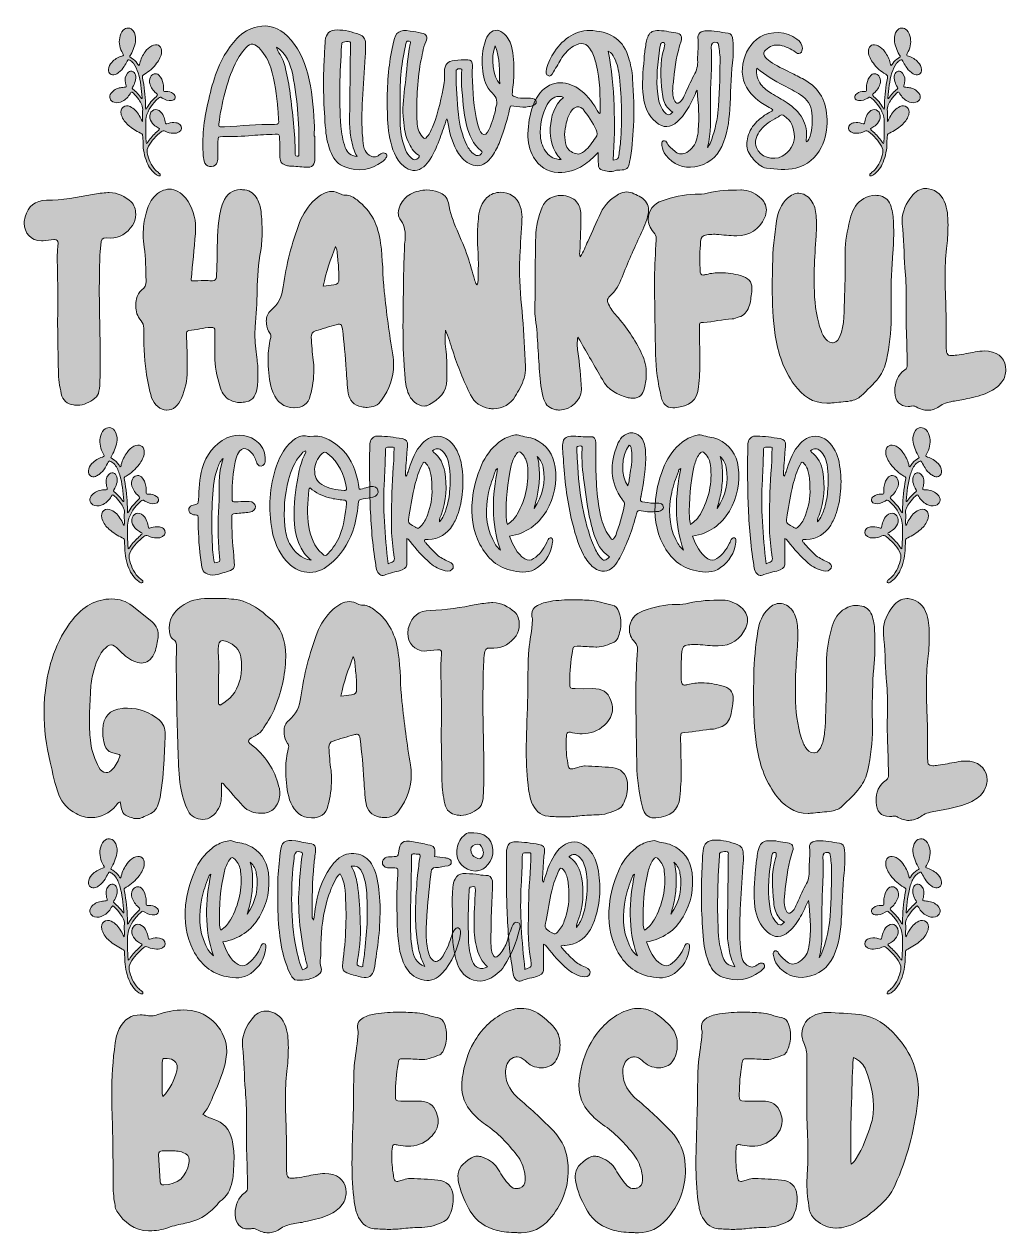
# Model space of a CAD drawing. Header units: inches. Extents: x 224 to 856, y -928 to -150.
import ezdxf

# ---------------------------------------------------------------- set-up
doc = ezdxf.new("R2010")
doc.units = ezdxf.units.IN
doc.header["$MEASUREMENT"] = 0
doc.layers.add('Layer 1', color=7, linetype='Continuous')

# ---------------------------------------------------------------- blocks, each defined once
blk = doc.blocks.new('block 3')
at = {"layer": 'Layer 1', "true_color": 0x040404}
h = blk.add_hatch(color=18, dxfattribs=at)
h.dxf.hatch_style = 2
edge = h.paths.add_edge_path()
edge.add_spline(control_points=[(361.7, -755.73), (363.78, -756.98), (365.44, -756.84), (367.38, -755.59), (370.99, -753.09), (373.76, -749.77), (375.56, -745.74), (376.12, -744.77), (376.39, -743.53), (377.23, -742.69), (377.64, -742.42), (378.2, -742), (378.75, -742.28), (379.3, -742.42), (379.58, -742.83), (379.58, -743.39), (379.58, -743.94), (379.72, -744.5), (379.58, -745.05), (378.75, -751.98), (375.56, -757.39), (369.88, -761.41), (365.02, -764.88), (359.62, -764.6), (354.35, -763.49), (344.23, -761.69), (337.57, -755.31), (332.86, -746.44), (328.14, -737.42), (326.89, -727.72), (328, -717.6), (328.7, -709.97), (330.78, -702.62), (333.83, -695.55), (336.18, -689.73), (340.07, -684.74), (345.06, -680.72), (347.55, -678.78), (350.47, -677.25), (353.65, -676.42), (355.04, -676.14), (356.43, -675.73), (357.81, -676.14), (361.14, -677.39), (364.75, -677.39), (368.07, -678.78), (375.84, -682.1), (380.14, -688.62), (381.25, -696.66), (382.49, -706.51), (380.69, -716.21), (375.56, -724.95), (370.29, -733.82), (362.53, -739.37), (351.85, -741.17), (354.07, -746.99), (356.43, -752.26), (361.7, -755.73)], knot_values=[0, 0, 0, 0, 1, 1, 1, 2, 2, 2, 3, 3, 3, 4, 4, 4, 5, 5, 5, 6, 6, 6, 7, 7, 7, 8, 8, 8, 9, 9, 9, 10, 10, 10, 11, 11, 11, 12, 12, 12, 13, 13, 13, 14, 14, 14, 15, 15, 15, 16, 16, 16, 17, 17, 17, 18, 18, 18, 19, 19, 19, 19], degree=3, periodic=1)
edge = h.paths.add_edge_path()
edge.add_spline(control_points=[(344.23, -697.49), (342.98, -698.05), (342.84, -698.88), (342.7, -699.57), (341.04, -704.01), (339.37, -708.45), (338.4, -713.02), (336.32, -723.42), (336.18, -733.54), (341.04, -743.39), (342.15, -745.61), (343.26, -747.96), (346.03, -750.18), (339.65, -732.43), (340.76, -715.1), (344.23, -697.49)], knot_values=[0, 0, 0, 0, 1, 1, 1, 2, 2, 2, 3, 3, 3, 4, 4, 4, 5, 5, 5, 5], degree=3, periodic=1)
edge = h.paths.add_edge_path()
edge.add_spline(control_points=[(356.84, -726.89), (362.39, -717.18), (364.61, -706.78), (363.36, -695.55), (363.08, -692.78), (361.84, -690.14), (359.89, -688.07), (358.51, -686.4), (357.4, -686.54), (356.15, -688.34), (354.63, -690.56), (353.65, -693.06), (352.96, -695.69), (350.33, -706.78), (349.49, -718.01), (349.77, -729.24), (349.91, -730.63), (349.91, -732.02), (350.6, -733.54), (353.38, -731.74), (355.32, -729.52), (356.84, -726.89)], knot_values=[0, 0, 0, 0, 1, 1, 1, 2, 2, 2, 3, 3, 3, 4, 4, 4, 5, 5, 5, 6, 6, 6, 7, 7, 7, 7], degree=3, periodic=1)
edge = h.paths.add_edge_path()
edge.add_spline(control_points=[(371.12, -701.52), (371.12, -705.26), (370.85, -709), (370.15, -712.75), (369.6, -716.35), (368.49, -719.82), (367.66, -723.28), (373.2, -715.24), (375.28, -706.37), (373.48, -696.8), (373.07, -694.31), (371.96, -692.09), (369.6, -689.87), (370.99, -694.03), (370.99, -697.77), (371.12, -701.52)], knot_values=[0, 0, 0, 0, 1, 1, 1, 2, 2, 2, 3, 3, 3, 4, 4, 4, 5, 5, 5, 5], degree=3, periodic=1)
h = blk.add_hatch(color=18, dxfattribs=at)
h.dxf.hatch_style = 2
edge = h.paths.add_edge_path()
edge.add_spline(control_points=[(411.33, -719.96), (412.72, -710.53), (415.49, -701.52), (421.04, -693.47), (422.7, -691.12), (424.51, -688.9), (426.86, -687.1), (434.77, -681.13), (444.75, -685.02), (448.35, -692.09), (451.13, -697.77), (452.1, -703.73), (452.65, -709.83), (453.9, -723.7), (452.65, -737.42), (450.57, -751.01), (450.16, -753.65), (449.88, -756.14), (449.32, -758.64), (448.35, -763.21), (445.72, -764.88), (441.28, -763.91), (438.51, -763.21), (435.74, -762.38), (432.96, -761.55), (429.36, -760.3), (428.53, -758.64), (429.08, -754.9), (431.16, -739.23), (431.85, -723.56), (430.61, -707.89), (430.33, -704.29), (429.36, -700.68), (427.42, -697.35), (425.89, -698.46), (425.06, -699.85), (424.37, -701.24), (421.73, -706.09), (419.79, -711.36), (418.4, -716.91), (415.91, -726.61), (414.94, -736.45), (415.08, -746.58), (415.08, -748.66), (414.8, -750.88), (414.66, -753.09), (414.66, -754.48), (414.52, -755.73), (415.08, -757.11), (415.91, -759.61), (415.35, -760.86), (413.27, -762.38), (409.25, -765.3), (404.54, -765.99), (399.69, -765.85), (397.75, -765.71), (396.64, -764.19), (395.67, -762.38), (393.03, -757.11), (391.23, -751.57), (389.98, -745.74), (387.07, -731.19), (387.07, -716.63), (387.35, -701.93), (387.48, -695.97), (388.18, -690.01), (388.87, -683.91), (389.57, -676.56), (391.51, -675.17), (398.99, -676.14), (402.32, -676.7), (405.65, -677.67), (409.12, -678.08), (411.06, -678.36), (411.89, -679.89), (411.61, -682.24), (411.33, -685.43), (410.78, -688.48), (410.5, -691.53), (409.67, -702.35), (409.25, -713.3), (409.53, -724.12), (409.53, -725.09), (409.25, -726.06), (410.36, -727.17), (410.78, -724.53), (411.06, -722.31), (411.33, -719.96)], knot_values=[0, 0, 0, 0, 1, 1, 1, 2, 2, 2, 3, 3, 3, 4, 4, 4, 5, 5, 5, 6, 6, 6, 7, 7, 7, 8, 8, 8, 9, 9, 9, 10, 10, 10, 11, 11, 11, 12, 12, 12, 13, 13, 13, 14, 14, 14, 15, 15, 15, 16, 16, 16, 17, 17, 17, 18, 18, 18, 19, 19, 19, 20, 20, 20, 21, 21, 21, 22, 22, 22, 23, 23, 23, 24, 24, 24, 25, 25, 25, 26, 26, 26, 27, 27, 27, 28, 28, 28, 29, 29, 29, 29], degree=3, periodic=1)
edge = h.paths.add_edge_path()
edge.add_spline(control_points=[(405.65, -754.06), (405.37, -753.09), (405.09, -751.98), (404.96, -751.01), (401.49, -735.48), (399.82, -719.82), (401.21, -703.87), (401.63, -697.77), (402.04, -691.67), (403.01, -685.57), (403.15, -684.74), (403.71, -683.91), (402.46, -683.35), (399.82, -682.38), (398.3, -683.21), (397.88, -685.85), (397.88, -686.4), (397.88, -686.96), (397.75, -687.51), (396.64, -696.11), (396.22, -704.84), (396.22, -713.58), (396.36, -723.01), (396.77, -732.57), (398.44, -741.86), (399.55, -747.69), (400.8, -753.51), (403.15, -759.19), (406.76, -757.53), (406.62, -757.53), (405.65, -754.06)], knot_values=[0, 0, 0, 0, 1, 1, 1, 2, 2, 2, 3, 3, 3, 4, 4, 4, 5, 5, 5, 6, 6, 6, 7, 7, 7, 8, 8, 8, 9, 9, 9, 10, 10, 10, 10], degree=3, periodic=1)
edge = h.paths.add_edge_path()
edge.add_spline(control_points=[(438.51, -704.15), (439.48, -711.08), (440.03, -718.15), (440.31, -725.22), (440.73, -734.51), (440.45, -743.8), (438.65, -752.82), (437.95, -756.14), (437.95, -756.28), (441.14, -757.25), (441.42, -757.25), (441.56, -757.11), (441.98, -756.98), (442.39, -753.51), (442.95, -750.04), (443.36, -746.58), (444.75, -733.54), (445.58, -720.65), (444.33, -707.62), (443.92, -703.59), (443.22, -699.57), (441.28, -695.83), (439.9, -692.92), (437.95, -692.09), (434.63, -692.5), (436.85, -696.11), (437.95, -699.99), (438.51, -704.15)], knot_values=[0, 0, 0, 0, 1, 1, 1, 2, 2, 2, 3, 3, 3, 4, 4, 4, 5, 5, 5, 6, 6, 6, 7, 7, 7, 8, 8, 8, 9, 9, 9, 9], degree=3, periodic=1)
h = blk.add_hatch(color=18, dxfattribs=at)
h.dxf.hatch_style = 2
edge = h.paths.add_edge_path()
edge.add_spline(control_points=[(494.8, -686.96), (495.63, -687.1), (496.33, -687.23), (497.02, -687.51), (498.13, -687.79), (498.96, -688.48), (498.96, -689.73), (498.96, -691.12), (498.13, -691.81), (496.88, -692.09), (494.25, -692.64), (491.47, -693.2), (488.84, -693.33), (486.9, -693.33), (486.34, -694.31), (486.07, -695.97), (484.96, -704.56), (483.99, -713.16), (483.43, -721.76), (483.02, -726.89), (482.74, -732.02), (482.88, -737.15), (482.88, -740.75), (483.43, -744.22), (484.26, -747.69), (484.68, -749.21), (485.24, -750.6), (486.07, -751.85), (487.59, -753.92), (489.53, -754.34), (491.61, -752.68), (492.86, -751.71), (493.69, -750.46), (494.25, -749.07), (496.33, -745.19), (498.13, -741.31), (499.24, -737.15), (499.65, -735.76), (500.21, -734.24), (501.18, -733.13), (501.73, -732.43), (502.43, -732.02), (503.4, -732.16), (504.37, -732.43), (504.78, -733.27), (504.92, -734.1), (505.06, -734.79), (505.06, -735.35), (504.92, -736.04), (503.12, -745.47), (499.79, -754.2), (493, -761.41), (489.95, -764.6), (486.21, -766.68), (481.49, -765.71), (476.5, -764.88), (472.76, -762.38), (470.12, -758.09), (468.04, -754.62), (466.79, -751.01), (465.96, -747.27), (464.16, -738.26), (464.16, -729.24), (464.02, -720.23), (463.88, -712.75), (464.02, -705.4), (464.58, -697.91), (464.58, -697.22), (464.58, -696.38), (464.58, -695.69), (464.71, -694.17), (464.3, -693.47), (462.63, -693.47), (461.39, -693.61), (460.14, -693.47), (458.75, -693.47), (457.64, -693.47), (456.67, -693.2), (455.84, -692.5), (454.87, -691.53), (454.45, -690.56), (454.73, -689.31), (455.15, -687.93), (456.12, -687.1), (457.37, -686.68), (459.03, -686.26), (460.55, -686.4), (462.22, -686.26), (464.58, -686.13), (464.58, -686.13), (464.99, -683.77), (465.82, -676.83), (467.63, -675.45), (474.56, -676.7), (477.75, -677.25), (480.94, -677.94), (483.99, -678.64), (488.01, -679.47), (488.7, -680.3), (488.42, -684.32), (488.42, -684.88), (488.29, -685.43), (488.15, -686.13), (490.5, -686.4), (492.72, -686.68), (494.8, -686.96)], knot_values=[0, 0, 0, 0, 1, 1, 1, 2, 2, 2, 3, 3, 3, 4, 4, 4, 5, 5, 5, 6, 6, 6, 7, 7, 7, 8, 8, 8, 9, 9, 9, 10, 10, 10, 11, 11, 11, 12, 12, 12, 13, 13, 13, 14, 14, 14, 15, 15, 15, 16, 16, 16, 17, 17, 17, 18, 18, 18, 19, 19, 19, 20, 20, 20, 21, 21, 21, 22, 22, 22, 23, 23, 23, 24, 24, 24, 25, 25, 25, 26, 26, 26, 27, 27, 27, 28, 28, 28, 29, 29, 29, 30, 30, 30, 31, 31, 31, 32, 32, 32, 33, 33, 33, 34, 34, 34, 35, 35, 35, 35], degree=3, periodic=1)
edge = h.paths.add_edge_path()
edge.add_spline(control_points=[(478.86, -749.21), (477.47, -744.36), (476.78, -739.37), (476.36, -734.24), (475.53, -722.17), (476.08, -710.25), (477.33, -698.19), (477.75, -694.31), (478.16, -690.28), (478.86, -686.4), (479.13, -685.15), (478.72, -684.6), (477.47, -684.6), (476.78, -684.6), (476.08, -684.6), (475.53, -684.46), (474, -684.18), (473.31, -684.88), (473.31, -686.4), (473.45, -689.04), (473.45, -691.81), (473.31, -694.44), (473.17, -705.26), (472.76, -715.93), (472.76, -726.75), (472.62, -733.13), (472.76, -739.51), (473.87, -745.74), (474.7, -750.6), (476.5, -755.03), (481.91, -756.98), (480.66, -754.48), (479.55, -751.85), (478.86, -749.21)], knot_values=[0, 0, 0, 0, 1, 1, 1, 2, 2, 2, 3, 3, 3, 4, 4, 4, 5, 5, 5, 6, 6, 6, 7, 7, 7, 8, 8, 8, 9, 9, 9, 10, 10, 10, 11, 11, 11, 11], degree=3, periodic=1)
h = blk.add_hatch(color=18, dxfattribs=at)
h.dxf.hatch_style = 2
edge = h.paths.add_edge_path()
edge.add_spline(control_points=[(542.91, -733.13), (540.97, -741.45), (537.64, -749.35), (533.07, -756.56), (530.57, -760.44), (526.97, -763.21), (522.81, -765.16), (516.71, -767.93), (509.36, -765.85), (505.48, -760.16), (502.7, -756.28), (501.73, -751.71), (500.9, -747.13), (500.21, -743.39), (499.79, -739.64), (499.79, -735.9), (500.07, -725.92), (499.1, -715.93), (500.07, -705.95), (500.21, -704.01), (500.62, -702.35), (501.46, -700.68), (502.43, -698.46), (504.09, -697.35), (506.45, -697.22), (509.36, -697.08), (512.27, -697.35), (515.04, -697.63), (517.12, -697.91), (519.06, -698.33), (521.14, -698.33), (523.64, -698.19), (525.03, -699.43), (525.44, -701.79), (525.58, -703.04), (525.58, -704.15), (525.58, -705.4), (525.3, -711.64), (525.03, -717.88), (524.75, -724.67), (524.75, -730.77), (524.33, -737.42), (524.61, -744.08), (524.61, -745.74), (524.89, -747.27), (525.58, -748.8), (526.55, -751.29), (527.66, -751.57), (529.6, -749.63), (531.82, -747.55), (533.35, -744.77), (534.46, -741.86), (535.56, -738.4), (536.67, -735.07), (537.92, -731.74), (539.03, -728.97), (540.14, -728.14), (541.67, -728.55), (543.19, -728.97), (543.61, -730.35), (542.91, -733.13)], knot_values=[0, 0, 0, 0, 1, 1, 1, 2, 2, 2, 3, 3, 3, 4, 4, 4, 5, 5, 5, 6, 6, 6, 7, 7, 7, 8, 8, 8, 9, 9, 9, 10, 10, 10, 11, 11, 11, 12, 12, 12, 13, 13, 13, 14, 14, 14, 15, 15, 15, 16, 16, 16, 17, 17, 17, 18, 18, 18, 19, 19, 19, 20, 20, 20, 20], degree=3, periodic=1)
edge = h.paths.add_edge_path()
edge.add_spline(control_points=[(502.57, -682.24), (502.98, -678.64), (504.23, -675.31), (507, -672.81), (508.11, -671.84), (509.36, -670.87), (511.02, -670.87), (517.82, -670.73), (523.36, -672.12), (525.3, -679.19), (527.38, -686.54), (522.25, -693.75), (517.54, -695), (516.43, -695.28), (515.46, -695.55), (514.49, -695.55), (507.28, -695.41), (501.73, -689.31), (502.57, -682.24)], knot_values=[0, 0, 0, 0, 1, 1, 1, 2, 2, 2, 3, 3, 3, 4, 4, 4, 5, 5, 5, 6, 6, 6, 6], degree=3, periodic=1)
edge = h.paths.add_edge_path()
edge.add_spline(control_points=[(522.25, -757.11), (518.79, -753.92), (516.71, -750.18), (515.6, -746.02), (514.35, -741.03), (513.66, -736.04), (513.66, -731.05), (513.52, -723.28), (514.21, -715.52), (514.49, -707.75), (514.49, -705.53), (514.35, -705.4), (512.13, -705.67), (510.33, -705.81), (510.47, -706.92), (510.47, -708.03), (509.78, -718.57), (509.78, -729.11), (510.05, -739.64), (510.19, -744.5), (510.88, -749.21), (512.55, -753.65), (514.07, -757.95), (518.37, -759.61), (522.25, -757.11)], knot_values=[0, 0, 0, 0, 1, 1, 1, 2, 2, 2, 3, 3, 3, 4, 4, 4, 5, 5, 5, 6, 6, 6, 7, 7, 7, 8, 8, 8, 8], degree=3, periodic=1)
edge = h.paths.add_edge_path()
edge.add_spline(control_points=[(511.72, -683.49), (512.13, -684.88), (513.1, -685.99), (514.35, -686.68), (515.32, -687.23), (516.57, -688.07), (517.82, -687.37), (519.34, -686.54), (519.48, -685.15), (519.62, -683.49), (519.48, -682.8), (519.34, -681.83), (519.06, -680.99), (518.23, -678.5), (516.71, -677.81), (514.35, -678.5), (511.99, -679.33), (511.02, -681.13), (511.72, -683.49)], knot_values=[0, 0, 0, 0, 1, 1, 1, 2, 2, 2, 3, 3, 3, 4, 4, 4, 5, 5, 5, 6, 6, 6, 6], degree=3, periodic=1)
h = blk.add_hatch(color=18, dxfattribs=at)
h.dxf.hatch_style = 2
edge = h.paths.add_edge_path()
edge.add_spline(control_points=[(558.44, -757.81), (558.58, -760.58), (558.03, -761.69), (555.53, -762.8), (554.01, -763.49), (552.48, -763.91), (550.82, -764.19), (548.87, -764.6), (546.93, -765.02), (544.99, -765.85), (542.64, -767.1), (540.56, -766.13), (539.45, -763.77), (538.75, -762.38), (538.62, -760.86), (538.48, -759.33), (536.26, -746.71), (535.43, -733.96), (534.87, -721.2), (534.46, -708.59), (534.46, -695.97), (534.59, -683.35), (534.59, -682.52), (534.59, -681.69), (534.87, -680.86), (535.43, -677.94), (537.37, -676.56), (540.42, -676.7), (545.41, -676.83), (550.4, -677.53), (555.39, -678.36), (558.16, -678.78), (559.14, -680.02), (559, -682.8), (559, -684.18), (558.58, -685.57), (558.58, -686.96), (558.16, -691.67), (557.89, -696.38), (557.61, -701.1), (557.61, -701.65), (557.47, -702.21), (558.16, -702.62), (558.72, -701.79), (558.86, -700.68), (559.27, -699.71), (561.08, -694.03), (563.02, -688.2), (566.76, -683.35), (567.87, -681.96), (569.12, -680.58), (570.51, -679.47), (575.5, -675.73), (581.32, -675.86), (585.9, -679.89), (590.05, -683.63), (592.27, -688.34), (593.38, -693.61), (595.46, -704.7), (595.05, -715.66), (591.44, -726.47), (590.61, -729.11), (589.5, -731.6), (587.97, -734.1), (584.37, -739.78), (579.1, -742.97), (572.31, -743.39), (571.48, -743.39), (570.64, -743.11), (569.81, -743.66), (569.54, -744.5), (570.23, -745.05), (570.64, -745.47), (572.86, -748.1), (575.36, -750.6), (577.85, -752.95), (580.07, -755.03), (582.57, -756.28), (585.34, -757.39), (587.97, -758.64), (588.81, -759.89), (588.25, -761.69), (587.56, -763.21), (585.62, -764.05), (583.26, -763.49), (579.66, -762.66), (576.33, -760.86), (573.56, -758.5), (568.7, -754.34), (564.54, -749.49), (560.66, -744.63), (560.11, -743.94), (559.83, -742.97), (558.44, -742.69), (558.44, -747.82), (558.44, -752.82), (558.44, -757.81)], knot_values=[0, 0, 0, 0, 1, 1, 1, 2, 2, 2, 3, 3, 3, 4, 4, 4, 5, 5, 5, 6, 6, 6, 7, 7, 7, 8, 8, 8, 9, 9, 9, 10, 10, 10, 11, 11, 11, 12, 12, 12, 13, 13, 13, 14, 14, 14, 15, 15, 15, 16, 16, 16, 17, 17, 17, 18, 18, 18, 19, 19, 19, 20, 20, 20, 21, 21, 21, 22, 22, 22, 23, 23, 23, 24, 24, 24, 25, 25, 25, 26, 26, 26, 27, 27, 27, 28, 28, 28, 29, 29, 29, 30, 30, 30, 31, 31, 31, 32, 32, 32, 32], degree=3, periodic=1)
edge = h.paths.add_edge_path()
edge.add_spline(control_points=[(550.12, -753.23), (550.12, -752.68), (550.12, -752.26), (549.98, -751.85), (548.04, -740.48), (548.6, -728.97), (548.74, -717.46), (548.74, -706.37), (550.26, -695.28), (550.26, -684.18), (549.57, -683.63), (548.6, -683.77), (547.63, -683.77), (544.86, -683.77), (544.86, -683.77), (544.72, -686.54), (544.58, -692.64), (544.44, -698.6), (544.02, -704.7), (542.91, -722.73), (544.44, -740.75), (546.38, -758.92), (550.82, -757.25), (550.82, -757.25), (550.12, -753.23)], knot_values=[0, 0, 0, 0, 1, 1, 1, 2, 2, 2, 3, 3, 3, 4, 4, 4, 5, 5, 5, 6, 6, 6, 7, 7, 7, 8, 8, 8, 8], degree=3, periodic=1)
edge = h.paths.add_edge_path()
edge.add_spline(control_points=[(573.97, -701.52), (573.56, -699.02), (572.72, -696.66), (571.2, -694.72), (569.95, -693.06), (569.12, -693.2), (568.29, -695.14), (566.21, -699.3), (564.82, -703.73), (563.71, -708.17), (562.05, -714.55), (561.22, -721.06), (559.97, -727.44), (559, -732.43), (559.14, -732.71), (563.71, -735.21), (563.85, -735.35), (564.13, -735.35), (564.27, -735.48), (565.51, -736.32), (566.48, -736.04), (567.32, -734.93), (569.26, -732.71), (570.92, -730.35), (571.75, -727.58), (573.69, -722.03), (575.08, -716.35), (574.66, -710.53), (574.66, -707.48), (574.53, -704.43), (573.97, -701.52)], knot_values=[0, 0, 0, 0, 1, 1, 1, 2, 2, 2, 3, 3, 3, 4, 4, 4, 5, 5, 5, 6, 6, 6, 7, 7, 7, 8, 8, 8, 9, 9, 9, 10, 10, 10, 10], degree=3, periodic=1)
edge = h.paths.add_edge_path()
edge.add_spline(control_points=[(574.94, -686.4), (575.22, -686.68), (575.5, -686.82), (575.64, -687.1), (579.93, -690.28), (582.01, -694.72), (582.85, -699.57), (584.51, -709.14), (583.95, -718.43), (580.49, -727.58), (580.07, -728.69), (579.38, -729.94), (579.52, -731.88), (581.74, -729.24), (582.85, -726.75), (583.68, -724.12), (584.93, -720.37), (585.62, -716.63), (586.03, -712.75), (586.59, -706.78), (586.73, -700.96), (585.62, -695), (584.93, -691.81), (583.82, -688.62), (581.18, -686.26), (579.1, -684.46), (577.44, -684.46), (574.94, -686.13), (574.94, -686.26), (574.94, -686.4), (574.94, -686.4)], knot_values=[0, 0, 0, 0, 1, 1, 1, 2, 2, 2, 3, 3, 3, 4, 4, 4, 5, 5, 5, 6, 6, 6, 7, 7, 7, 8, 8, 8, 9, 9, 9, 10, 10, 10, 10], degree=3, periodic=1)
h = blk.add_hatch(color=18, dxfattribs=at)
h.dxf.hatch_style = 2
edge = h.paths.add_edge_path()
edge.add_spline(control_points=[(634.42, -755.73), (636.5, -756.98), (638.17, -756.84), (640.11, -755.59), (643.71, -753.09), (646.49, -749.77), (648.29, -745.74), (648.84, -744.77), (649.12, -743.53), (649.95, -742.69), (650.37, -742.42), (650.92, -742), (651.48, -742.28), (652.03, -742.42), (652.31, -742.83), (652.31, -743.39), (652.31, -743.94), (652.45, -744.5), (652.31, -745.05), (651.48, -751.98), (648.29, -757.39), (642.6, -761.41), (637.75, -764.88), (632.34, -764.6), (627.07, -763.49), (616.95, -761.69), (610.3, -755.31), (605.58, -746.44), (600.87, -737.42), (599.62, -727.72), (600.73, -717.6), (601.42, -709.97), (603.5, -702.62), (606.55, -695.55), (608.91, -689.73), (612.79, -684.74), (617.79, -680.72), (620.28, -678.78), (623.19, -677.25), (626.38, -676.42), (627.77, -676.14), (629.15, -675.73), (630.54, -676.14), (633.87, -677.39), (637.47, -677.39), (640.8, -678.78), (648.57, -682.1), (652.86, -688.62), (653.97, -696.66), (655.22, -706.51), (653.42, -716.21), (648.29, -724.95), (643.02, -733.82), (635.25, -739.37), (624.58, -741.17), (626.8, -746.99), (629.15, -752.26), (634.42, -755.73)], knot_values=[0, 0, 0, 0, 1, 1, 1, 2, 2, 2, 3, 3, 3, 4, 4, 4, 5, 5, 5, 6, 6, 6, 7, 7, 7, 8, 8, 8, 9, 9, 9, 10, 10, 10, 11, 11, 11, 12, 12, 12, 13, 13, 13, 14, 14, 14, 15, 15, 15, 16, 16, 16, 17, 17, 17, 18, 18, 18, 19, 19, 19, 19], degree=3, periodic=1)
edge = h.paths.add_edge_path()
edge.add_spline(control_points=[(616.95, -697.49), (615.71, -698.05), (615.57, -698.88), (615.43, -699.57), (613.76, -704.01), (612.1, -708.45), (611.13, -713.02), (609.05, -723.42), (608.91, -733.54), (613.76, -743.39), (614.87, -745.61), (615.98, -747.96), (618.76, -750.18), (612.38, -732.43), (613.49, -715.1), (616.95, -697.49)], knot_values=[0, 0, 0, 0, 1, 1, 1, 2, 2, 2, 3, 3, 3, 4, 4, 4, 5, 5, 5, 5], degree=3, periodic=1)
edge = h.paths.add_edge_path()
edge.add_spline(control_points=[(629.57, -726.89), (635.12, -717.18), (637.33, -706.78), (636.09, -695.55), (635.81, -692.78), (634.56, -690.14), (632.62, -688.07), (631.23, -686.4), (630.13, -686.54), (628.88, -688.34), (627.35, -690.56), (626.38, -693.06), (625.69, -695.69), (623.05, -706.78), (622.22, -718.01), (622.5, -729.24), (622.64, -730.63), (622.64, -732.02), (623.33, -733.54), (626.1, -731.74), (628.04, -729.52), (629.57, -726.89)], knot_values=[0, 0, 0, 0, 1, 1, 1, 2, 2, 2, 3, 3, 3, 4, 4, 4, 5, 5, 5, 6, 6, 6, 7, 7, 7, 7], degree=3, periodic=1)
edge = h.paths.add_edge_path()
edge.add_spline(control_points=[(643.85, -701.52), (643.85, -705.26), (643.57, -709), (642.88, -712.75), (642.33, -716.35), (641.22, -719.82), (640.39, -723.28), (645.93, -715.24), (648.01, -706.37), (646.21, -696.8), (645.79, -694.31), (644.68, -692.09), (642.33, -689.87), (643.71, -694.03), (643.71, -697.77), (643.85, -701.52)], knot_values=[0, 0, 0, 0, 1, 1, 1, 2, 2, 2, 3, 3, 3, 4, 4, 4, 5, 5, 5, 5], degree=3, periodic=1)
h = blk.add_hatch(color=18, dxfattribs=at)
h.dxf.hatch_style = 2
edge = h.paths.add_edge_path()
edge.add_spline(control_points=[(685.03, -720.23), (684.61, -728.55), (684.34, -736.87), (685.17, -745.05), (685.31, -747.41), (685.59, -749.63), (686.14, -751.85), (686.7, -753.65), (687.81, -755.03), (689.33, -756.14), (691.55, -757.53), (693.63, -757.95), (695.85, -756), (696.4, -755.59), (697.09, -755.17), (697.79, -754.9), (698.76, -754.62), (699.73, -754.62), (700.42, -755.59), (700.98, -756.42), (700.7, -757.25), (700.14, -757.95), (699.31, -758.92), (698.62, -759.89), (697.65, -760.44), (690.3, -765.71), (682.26, -766.96), (673.66, -763.77), (669.5, -762.24), (666.73, -759.19), (665.07, -755.17), (662.99, -750.32), (661.74, -745.19), (661.32, -739.92), (660.07, -725.22), (659.52, -710.53), (660.35, -695.69), (660.49, -691.39), (660.63, -686.96), (661.04, -682.52), (661.46, -677.81), (663.96, -675.59), (668.67, -675.59), (673.66, -675.45), (678.38, -676.83), (683.09, -678.5), (685.59, -679.33), (686.97, -681.41), (686.97, -684.18), (687.11, -687.1), (686.97, -690.01), (686.7, -692.92), (686.14, -702.07), (685.59, -711.22), (685.03, -720.23)], knot_values=[0, 0, 0, 0, 1, 1, 1, 2, 2, 2, 3, 3, 3, 4, 4, 4, 5, 5, 5, 6, 6, 6, 7, 7, 7, 8, 8, 8, 9, 9, 9, 10, 10, 10, 11, 11, 11, 12, 12, 12, 13, 13, 13, 14, 14, 14, 15, 15, 15, 16, 16, 16, 17, 17, 17, 18, 18, 18, 18], degree=3, periodic=1)
edge = h.paths.add_edge_path()
edge.add_spline(control_points=[(677.82, -745.88), (677.13, -742.28), (676.71, -738.67), (676.71, -735.07), (676.85, -723.7), (676.99, -712.47), (677.13, -701.1), (677.13, -695.83), (677.27, -690.56), (677.27, -685.29), (677.27, -684.6), (677.68, -683.63), (676.85, -683.21), (675.46, -682.66), (674.08, -683.07), (672.69, -683.35), (671.44, -683.63), (671.72, -684.88), (671.58, -685.71), (670.47, -702.9), (669.92, -720.09), (671.03, -737.42), (671.44, -742.14), (672.41, -746.71), (673.94, -751.29), (675.19, -754.62), (677.41, -756.56), (681.56, -757.11), (679.49, -753.23), (678.38, -749.63), (677.82, -745.88)], knot_values=[0, 0, 0, 0, 1, 1, 1, 2, 2, 2, 3, 3, 3, 4, 4, 4, 5, 5, 5, 6, 6, 6, 7, 7, 7, 8, 8, 8, 9, 9, 9, 10, 10, 10, 10], degree=3, periodic=1)
h = blk.add_hatch(color=18, dxfattribs=at)
h.dxf.hatch_style = 2
edge = h.paths.add_edge_path()
edge.add_spline(control_points=[(723.86, -724.81), (721.91, -728.41), (719.42, -731.74), (716.37, -734.51), (711.65, -738.67), (707.36, -738.95), (702.5, -734.79), (697.65, -730.63), (695.29, -725.09), (694.46, -718.71), (693.35, -710.53), (694.32, -702.35), (694.88, -694.31), (695.02, -691.39), (695.57, -688.48), (695.99, -685.57), (696.13, -683.77), (696.54, -681.96), (697.23, -680.3), (698.2, -677.53), (700.01, -676), (703.06, -676), (705.14, -676), (707.22, -676), (709.44, -676.42), (711.38, -676.83), (713.46, -676.97), (715.4, -677.39), (718.59, -677.94), (719.7, -679.75), (718.73, -682.8), (716.09, -690.7), (714.7, -698.88), (714.01, -707.06), (713.73, -709.97), (713.18, -712.88), (713.32, -715.8), (713.46, -717.74), (713.73, -719.68), (714.7, -721.34), (715.4, -722.87), (716.51, -723.14), (717.89, -722.03), (719.28, -721.06), (720.11, -719.54), (720.8, -717.88), (722.89, -713.58), (724.69, -709), (727.04, -704.84), (728.85, -701.65), (729.54, -698.46), (729.4, -695), (729.26, -690.14), (730.09, -685.15), (729.54, -680.16), (729.4, -678.64), (730.37, -677.53), (731.62, -676.83), (732.59, -676.42), (733.7, -676.14), (734.81, -676.14), (739.52, -675.86), (744.24, -677.11), (748.95, -677.53), (750.89, -677.81), (752, -679.47), (752.14, -682.24), (752.42, -687.1), (752.42, -691.95), (751.86, -696.66), (750.75, -706.64), (750.75, -716.77), (750.06, -726.75), (749.64, -734.93), (748.4, -742.97), (744.93, -750.6), (741.6, -757.81), (735.36, -762.38), (727.6, -763.63), (720.11, -765.02), (713.73, -762.24), (708.88, -756.14), (707.36, -754.34), (706.8, -752.12), (706.39, -749.9), (706.11, -748.8), (706.11, -747.69), (707.22, -746.99), (708.6, -746.44), (709.3, -747.69), (709.71, -748.52), (711.1, -750.74), (713.18, -752.26), (715.12, -753.92), (717.48, -755.87), (719.97, -755.73), (722.33, -754.34), (725.66, -752.26), (728.15, -749.49), (728.85, -745.61), (729.26, -743.8), (729.68, -742), (729.82, -740.06), (730.51, -731.6), (729.96, -723.01), (728.99, -714.41), (727.18, -717.88), (725.8, -721.48), (723.86, -724.81)], knot_values=[0, 0, 0, 0, 1, 1, 1, 2, 2, 2, 3, 3, 3, 4, 4, 4, 5, 5, 5, 6, 6, 6, 7, 7, 7, 8, 8, 8, 9, 9, 9, 10, 10, 10, 11, 11, 11, 12, 12, 12, 13, 13, 13, 14, 14, 14, 15, 15, 15, 16, 16, 16, 17, 17, 17, 18, 18, 18, 19, 19, 19, 20, 20, 20, 21, 21, 21, 22, 22, 22, 23, 23, 23, 24, 24, 24, 25, 25, 25, 26, 26, 26, 27, 27, 27, 28, 28, 28, 29, 29, 29, 30, 30, 30, 31, 31, 31, 32, 32, 32, 33, 33, 33, 34, 34, 34, 35, 35, 35, 36, 36, 36, 36], degree=3, periodic=1)
edge = h.paths.add_edge_path()
edge.add_spline(control_points=[(707.63, -721.2), (706.94, -719.4), (706.8, -717.46), (706.52, -715.52), (705.69, -706.09), (704.72, -696.66), (707.77, -687.37), (708.05, -686.54), (708.05, -685.71), (708.19, -684.88), (708.33, -684.18), (708.05, -683.77), (707.49, -683.63), (706.8, -683.49), (706.11, -683.49), (705.83, -684.18), (705.41, -685.02), (705.28, -685.85), (705.14, -686.68), (703.61, -696.66), (702.5, -706.78), (703.75, -716.91), (704.17, -720.93), (705.14, -724.81), (707.63, -728), (709.99, -730.91), (711.24, -730.77), (713.46, -728.41), (710.41, -726.75), (708.6, -724.25), (707.63, -721.2)], knot_values=[0, 0, 0, 0, 1, 1, 1, 2, 2, 2, 3, 3, 3, 4, 4, 4, 5, 5, 5, 6, 6, 6, 7, 7, 7, 8, 8, 8, 9, 9, 9, 10, 10, 10, 10], degree=3, periodic=1)
edge = h.paths.add_edge_path()
edge.add_spline(control_points=[(736.47, -750.18), (736.89, -749.49), (737.3, -748.93), (737.58, -748.24), (739.94, -742), (741.6, -735.48), (742.43, -728.83), (743.68, -717.88), (743.54, -706.78), (743.82, -695.69), (743.96, -692.09), (743.27, -688.62), (742.85, -685.02), (742.85, -684.46), (742.71, -683.91), (741.88, -683.63), (739.25, -683.07), (738, -684.04), (738.14, -686.82), (738.55, -693.33), (738.41, -699.85), (738, -706.37), (737.72, -712.05), (737.58, -717.6), (737.58, -723.14), (737.44, -732.57), (738.28, -741.86), (735.78, -751.15), (736.06, -750.88), (736.33, -750.6), (736.47, -750.18)], knot_values=[0, 0, 0, 0, 1, 1, 1, 2, 2, 2, 3, 3, 3, 4, 4, 4, 5, 5, 5, 6, 6, 6, 7, 7, 7, 8, 8, 8, 9, 9, 9, 10, 10, 10, 10], degree=3, periodic=1)
at = {"layer": 'Layer 1', "lineweight": 0}
for points, knots in [([(361.7, -755.73), (363.78, -756.98), (365.44, -756.84), (367.38, -755.59), (370.99, -753.09), (373.76, -749.77), (375.56, -745.74), (376.12, -744.77), (376.39, -743.53), (377.23, -742.69), (377.64, -742.42), (378.2, -742), (378.75, -742.28), (379.3, -742.42), (379.58, -742.83), (379.58, -743.39), (379.58, -743.94), (379.72, -744.5), (379.58, -745.05), (378.75, -751.98), (375.56, -757.39), (369.88, -761.41), (365.02, -764.88), (359.62, -764.6), (354.35, -763.49), (344.23, -761.69), (337.57, -755.31), (332.86, -746.44), (328.14, -737.42), (326.89, -727.72), (328, -717.6), (328.7, -709.97), (330.78, -702.62), (333.83, -695.55), (336.18, -689.73), (340.07, -684.74), (345.06, -680.72), (347.55, -678.78), (350.47, -677.25), (353.65, -676.42), (355.04, -676.14), (356.43, -675.73), (357.81, -676.14), (361.14, -677.39), (364.75, -677.39), (368.07, -678.78), (375.84, -682.1), (380.14, -688.62), (381.25, -696.66), (382.49, -706.51), (380.69, -716.21), (375.56, -724.95), (370.29, -733.82), (362.53, -739.37), (351.85, -741.17), (354.07, -746.99), (356.43, -752.26), (361.7, -755.73)], [0, 0, 0, 0, 1, 1, 1, 2, 2, 2, 3, 3, 3, 4, 4, 4, 5, 5, 5, 6, 6, 6, 7, 7, 7, 8, 8, 8, 9, 9, 9, 10, 10, 10, 11, 11, 11, 12, 12, 12, 13, 13, 13, 14, 14, 14, 15, 15, 15, 16, 16, 16, 17, 17, 17, 18, 18, 18, 19, 19, 19, 19]), ([(411.33, -719.96), (412.72, -710.53), (415.49, -701.52), (421.04, -693.47), (422.7, -691.12), (424.51, -688.9), (426.86, -687.1), (434.77, -681.13), (444.75, -685.02), (448.35, -692.09), (451.13, -697.77), (452.1, -703.73), (452.65, -709.83), (453.9, -723.7), (452.65, -737.42), (450.57, -751.01), (450.16, -753.65), (449.88, -756.14), (449.32, -758.64), (448.35, -763.21), (445.72, -764.88), (441.28, -763.91), (438.51, -763.21), (435.74, -762.38), (432.96, -761.55), (429.36, -760.3), (428.53, -758.64), (429.08, -754.9), (431.16, -739.23), (431.85, -723.56), (430.61, -707.89), (430.33, -704.29), (429.36, -700.68), (427.42, -697.35), (425.89, -698.46), (425.06, -699.85), (424.37, -701.24), (421.73, -706.09), (419.79, -711.36), (418.4, -716.91), (415.91, -726.61), (414.94, -736.45), (415.08, -746.58), (415.08, -748.66), (414.8, -750.88), (414.66, -753.09), (414.66, -754.48), (414.52, -755.73), (415.08, -757.11), (415.91, -759.61), (415.35, -760.86), (413.27, -762.38), (409.25, -765.3), (404.54, -765.99), (399.69, -765.85), (397.75, -765.71), (396.64, -764.19), (395.67, -762.38), (393.03, -757.11), (391.23, -751.57), (389.98, -745.74), (387.07, -731.19), (387.07, -716.63), (387.35, -701.93), (387.48, -695.97), (388.18, -690.01), (388.87, -683.91), (389.57, -676.56), (391.51, -675.17), (398.99, -676.14), (402.32, -676.7), (405.65, -677.67), (409.12, -678.08), (411.06, -678.36), (411.89, -679.89), (411.61, -682.24), (411.33, -685.43), (410.78, -688.48), (410.5, -691.53), (409.67, -702.35), (409.25, -713.3), (409.53, -724.12), (409.53, -725.09), (409.25, -726.06), (410.36, -727.17), (410.78, -724.53), (411.06, -722.31), (411.33, -719.96)], [0, 0, 0, 0, 1, 1, 1, 2, 2, 2, 3, 3, 3, 4, 4, 4, 5, 5, 5, 6, 6, 6, 7, 7, 7, 8, 8, 8, 9, 9, 9, 10, 10, 10, 11, 11, 11, 12, 12, 12, 13, 13, 13, 14, 14, 14, 15, 15, 15, 16, 16, 16, 17, 17, 17, 18, 18, 18, 19, 19, 19, 20, 20, 20, 21, 21, 21, 22, 22, 22, 23, 23, 23, 24, 24, 24, 25, 25, 25, 26, 26, 26, 27, 27, 27, 28, 28, 28, 29, 29, 29, 29]), ([(494.8, -686.96), (495.63, -687.1), (496.33, -687.23), (497.02, -687.51), (498.13, -687.79), (498.96, -688.48), (498.96, -689.73), (498.96, -691.12), (498.13, -691.81), (496.88, -692.09), (494.25, -692.64), (491.47, -693.2), (488.84, -693.33), (486.9, -693.33), (486.34, -694.31), (486.07, -695.97), (484.96, -704.56), (483.99, -713.16), (483.43, -721.76), (483.02, -726.89), (482.74, -732.02), (482.88, -737.15), (482.88, -740.75), (483.43, -744.22), (484.26, -747.69), (484.68, -749.21), (485.24, -750.6), (486.07, -751.85), (487.59, -753.92), (489.53, -754.34), (491.61, -752.68), (492.86, -751.71), (493.69, -750.46), (494.25, -749.07), (496.33, -745.19), (498.13, -741.31), (499.24, -737.15), (499.65, -735.76), (500.21, -734.24), (501.18, -733.13), (501.73, -732.43), (502.43, -732.02), (503.4, -732.16), (504.37, -732.43), (504.78, -733.27), (504.92, -734.1), (505.06, -734.79), (505.06, -735.35), (504.92, -736.04), (503.12, -745.47), (499.79, -754.2), (493, -761.41), (489.95, -764.6), (486.21, -766.68), (481.49, -765.71), (476.5, -764.88), (472.76, -762.38), (470.12, -758.09), (468.04, -754.62), (466.79, -751.01), (465.96, -747.27), (464.16, -738.26), (464.16, -729.24), (464.02, -720.23), (463.88, -712.75), (464.02, -705.4), (464.58, -697.91), (464.58, -697.22), (464.58, -696.38), (464.58, -695.69), (464.71, -694.17), (464.3, -693.47), (462.63, -693.47), (461.39, -693.61), (460.14, -693.47), (458.75, -693.47), (457.64, -693.47), (456.67, -693.2), (455.84, -692.5), (454.87, -691.53), (454.45, -690.56), (454.73, -689.31), (455.15, -687.93), (456.12, -687.1), (457.37, -686.68), (459.03, -686.26), (460.55, -686.4), (462.22, -686.26), (464.58, -686.13), (464.58, -686.13), (464.99, -683.77), (465.82, -676.83), (467.63, -675.45), (474.56, -676.7), (477.75, -677.25), (480.94, -677.94), (483.99, -678.64), (488.01, -679.47), (488.7, -680.3), (488.42, -684.32), (488.42, -684.88), (488.29, -685.43), (488.15, -686.13), (490.5, -686.4), (492.72, -686.68), (494.8, -686.96)], [0, 0, 0, 0, 1, 1, 1, 2, 2, 2, 3, 3, 3, 4, 4, 4, 5, 5, 5, 6, 6, 6, 7, 7, 7, 8, 8, 8, 9, 9, 9, 10, 10, 10, 11, 11, 11, 12, 12, 12, 13, 13, 13, 14, 14, 14, 15, 15, 15, 16, 16, 16, 17, 17, 17, 18, 18, 18, 19, 19, 19, 20, 20, 20, 21, 21, 21, 22, 22, 22, 23, 23, 23, 24, 24, 24, 25, 25, 25, 26, 26, 26, 27, 27, 27, 28, 28, 28, 29, 29, 29, 30, 30, 30, 31, 31, 31, 32, 32, 32, 33, 33, 33, 34, 34, 34, 35, 35, 35, 35]), ([(502.57, -682.24), (502.98, -678.64), (504.23, -675.31), (507, -672.81), (508.11, -671.84), (509.36, -670.87), (511.02, -670.87), (517.82, -670.73), (523.36, -672.12), (525.3, -679.19), (527.38, -686.54), (522.25, -693.75), (517.54, -695), (516.43, -695.28), (515.46, -695.55), (514.49, -695.55), (507.28, -695.41), (501.73, -689.31), (502.57, -682.24)], [0, 0, 0, 0, 1, 1, 1, 2, 2, 2, 3, 3, 3, 4, 4, 4, 5, 5, 5, 6, 6, 6, 6]), ([(558.44, -757.81), (558.58, -760.58), (558.03, -761.69), (555.53, -762.8), (554.01, -763.49), (552.48, -763.91), (550.82, -764.19), (548.87, -764.6), (546.93, -765.02), (544.99, -765.85), (542.64, -767.1), (540.56, -766.13), (539.45, -763.77), (538.75, -762.38), (538.62, -760.86), (538.48, -759.33), (536.26, -746.71), (535.43, -733.96), (534.87, -721.2), (534.46, -708.59), (534.46, -695.97), (534.59, -683.35), (534.59, -682.52), (534.59, -681.69), (534.87, -680.86), (535.43, -677.94), (537.37, -676.56), (540.42, -676.7), (545.41, -676.83), (550.4, -677.53), (555.39, -678.36), (558.16, -678.78), (559.14, -680.02), (559, -682.8), (559, -684.18), (558.58, -685.57), (558.58, -686.96), (558.16, -691.67), (557.89, -696.38), (557.61, -701.1), (557.61, -701.65), (557.47, -702.21), (558.16, -702.62), (558.72, -701.79), (558.86, -700.68), (559.27, -699.71), (561.08, -694.03), (563.02, -688.2), (566.76, -683.35), (567.87, -681.96), (569.12, -680.58), (570.51, -679.47), (575.5, -675.73), (581.32, -675.86), (585.9, -679.89), (590.05, -683.63), (592.27, -688.34), (593.38, -693.61), (595.46, -704.7), (595.05, -715.66), (591.44, -726.47), (590.61, -729.11), (589.5, -731.6), (587.97, -734.1), (584.37, -739.78), (579.1, -742.97), (572.31, -743.39), (571.48, -743.39), (570.64, -743.11), (569.81, -743.66), (569.54, -744.5), (570.23, -745.05), (570.64, -745.47), (572.86, -748.1), (575.36, -750.6), (577.85, -752.95), (580.07, -755.03), (582.57, -756.28), (585.34, -757.39), (587.97, -758.64), (588.81, -759.89), (588.25, -761.69), (587.56, -763.21), (585.62, -764.05), (583.26, -763.49), (579.66, -762.66), (576.33, -760.86), (573.56, -758.5), (568.7, -754.34), (564.54, -749.49), (560.66, -744.63), (560.11, -743.94), (559.83, -742.97), (558.44, -742.69), (558.44, -747.82), (558.44, -752.82), (558.44, -757.81)], [0, 0, 0, 0, 1, 1, 1, 2, 2, 2, 3, 3, 3, 4, 4, 4, 5, 5, 5, 6, 6, 6, 7, 7, 7, 8, 8, 8, 9, 9, 9, 10, 10, 10, 11, 11, 11, 12, 12, 12, 13, 13, 13, 14, 14, 14, 15, 15, 15, 16, 16, 16, 17, 17, 17, 18, 18, 18, 19, 19, 19, 20, 20, 20, 21, 21, 21, 22, 22, 22, 23, 23, 23, 24, 24, 24, 25, 25, 25, 26, 26, 26, 27, 27, 27, 28, 28, 28, 29, 29, 29, 30, 30, 30, 31, 31, 31, 32, 32, 32, 32]), ([(634.42, -755.73), (636.5, -756.98), (638.17, -756.84), (640.11, -755.59), (643.71, -753.09), (646.49, -749.77), (648.29, -745.74), (648.84, -744.77), (649.12, -743.53), (649.95, -742.69), (650.37, -742.42), (650.92, -742), (651.48, -742.28), (652.03, -742.42), (652.31, -742.83), (652.31, -743.39), (652.31, -743.94), (652.45, -744.5), (652.31, -745.05), (651.48, -751.98), (648.29, -757.39), (642.6, -761.41), (637.75, -764.88), (632.34, -764.6), (627.07, -763.49), (616.95, -761.69), (610.3, -755.31), (605.58, -746.44), (600.87, -737.42), (599.62, -727.72), (600.73, -717.6), (601.42, -709.97), (603.5, -702.62), (606.55, -695.55), (608.91, -689.73), (612.79, -684.74), (617.79, -680.72), (620.28, -678.78), (623.19, -677.25), (626.38, -676.42), (627.77, -676.14), (629.15, -675.73), (630.54, -676.14), (633.87, -677.39), (637.47, -677.39), (640.8, -678.78), (648.57, -682.1), (652.86, -688.62), (653.97, -696.66), (655.22, -706.51), (653.42, -716.21), (648.29, -724.95), (643.02, -733.82), (635.25, -739.37), (624.58, -741.17), (626.8, -746.99), (629.15, -752.26), (634.42, -755.73)], [0, 0, 0, 0, 1, 1, 1, 2, 2, 2, 3, 3, 3, 4, 4, 4, 5, 5, 5, 6, 6, 6, 7, 7, 7, 8, 8, 8, 9, 9, 9, 10, 10, 10, 11, 11, 11, 12, 12, 12, 13, 13, 13, 14, 14, 14, 15, 15, 15, 16, 16, 16, 17, 17, 17, 18, 18, 18, 19, 19, 19, 19]), ([(685.03, -720.23), (684.61, -728.55), (684.34, -736.87), (685.17, -745.05), (685.31, -747.41), (685.59, -749.63), (686.14, -751.85), (686.7, -753.65), (687.81, -755.03), (689.33, -756.14), (691.55, -757.53), (693.63, -757.95), (695.85, -756), (696.4, -755.59), (697.09, -755.17), (697.79, -754.9), (698.76, -754.62), (699.73, -754.62), (700.42, -755.59), (700.98, -756.42), (700.7, -757.25), (700.14, -757.95), (699.31, -758.92), (698.62, -759.89), (697.65, -760.44), (690.3, -765.71), (682.26, -766.96), (673.66, -763.77), (669.5, -762.24), (666.73, -759.19), (665.07, -755.17), (662.99, -750.32), (661.74, -745.19), (661.32, -739.92), (660.07, -725.22), (659.52, -710.53), (660.35, -695.69), (660.49, -691.39), (660.63, -686.96), (661.04, -682.52), (661.46, -677.81), (663.96, -675.59), (668.67, -675.59), (673.66, -675.45), (678.38, -676.83), (683.09, -678.5), (685.59, -679.33), (686.97, -681.41), (686.97, -684.18), (687.11, -687.1), (686.97, -690.01), (686.7, -692.92), (686.14, -702.07), (685.59, -711.22), (685.03, -720.23)], [0, 0, 0, 0, 1, 1, 1, 2, 2, 2, 3, 3, 3, 4, 4, 4, 5, 5, 5, 6, 6, 6, 7, 7, 7, 8, 8, 8, 9, 9, 9, 10, 10, 10, 11, 11, 11, 12, 12, 12, 13, 13, 13, 14, 14, 14, 15, 15, 15, 16, 16, 16, 17, 17, 17, 18, 18, 18, 18]), ([(723.86, -724.81), (721.91, -728.41), (719.42, -731.74), (716.37, -734.51), (711.65, -738.67), (707.36, -738.95), (702.5, -734.79), (697.65, -730.63), (695.29, -725.09), (694.46, -718.71), (693.35, -710.53), (694.32, -702.35), (694.88, -694.31), (695.02, -691.39), (695.57, -688.48), (695.99, -685.57), (696.13, -683.77), (696.54, -681.96), (697.23, -680.3), (698.2, -677.53), (700.01, -676), (703.06, -676), (705.14, -676), (707.22, -676), (709.44, -676.42), (711.38, -676.83), (713.46, -676.97), (715.4, -677.39), (718.59, -677.94), (719.7, -679.75), (718.73, -682.8), (716.09, -690.7), (714.7, -698.88), (714.01, -707.06), (713.73, -709.97), (713.18, -712.88), (713.32, -715.8), (713.46, -717.74), (713.73, -719.68), (714.7, -721.34), (715.4, -722.87), (716.51, -723.14), (717.89, -722.03), (719.28, -721.06), (720.11, -719.54), (720.8, -717.88), (722.89, -713.58), (724.69, -709), (727.04, -704.84), (728.85, -701.65), (729.54, -698.46), (729.4, -695), (729.26, -690.14), (730.09, -685.15), (729.54, -680.16), (729.4, -678.64), (730.37, -677.53), (731.62, -676.83), (732.59, -676.42), (733.7, -676.14), (734.81, -676.14), (739.52, -675.86), (744.24, -677.11), (748.95, -677.53), (750.89, -677.81), (752, -679.47), (752.14, -682.24), (752.42, -687.1), (752.42, -691.95), (751.86, -696.66), (750.75, -706.64), (750.75, -716.77), (750.06, -726.75), (749.64, -734.93), (748.4, -742.97), (744.93, -750.6), (741.6, -757.81), (735.36, -762.38), (727.6, -763.63), (720.11, -765.02), (713.73, -762.24), (708.88, -756.14), (707.36, -754.34), (706.8, -752.12), (706.39, -749.9), (706.11, -748.8), (706.11, -747.69), (707.22, -746.99), (708.6, -746.44), (709.3, -747.69), (709.71, -748.52), (711.1, -750.74), (713.18, -752.26), (715.12, -753.92), (717.48, -755.87), (719.97, -755.73), (722.33, -754.34), (725.66, -752.26), (728.15, -749.49), (728.85, -745.61), (729.26, -743.8), (729.68, -742), (729.82, -740.06), (730.51, -731.6), (729.96, -723.01), (728.99, -714.41), (727.18, -717.88), (725.8, -721.48), (723.86, -724.81)], [0, 0, 0, 0, 1, 1, 1, 2, 2, 2, 3, 3, 3, 4, 4, 4, 5, 5, 5, 6, 6, 6, 7, 7, 7, 8, 8, 8, 9, 9, 9, 10, 10, 10, 11, 11, 11, 12, 12, 12, 13, 13, 13, 14, 14, 14, 15, 15, 15, 16, 16, 16, 17, 17, 17, 18, 18, 18, 19, 19, 19, 20, 20, 20, 21, 21, 21, 22, 22, 22, 23, 23, 23, 24, 24, 24, 25, 25, 25, 26, 26, 26, 27, 27, 27, 28, 28, 28, 29, 29, 29, 30, 30, 30, 31, 31, 31, 32, 32, 32, 33, 33, 33, 34, 34, 34, 35, 35, 35, 36, 36, 36, 36]), ([(405.65, -754.06), (405.37, -753.09), (405.09, -751.98), (404.96, -751.01), (401.49, -735.48), (399.82, -719.82), (401.21, -703.87), (401.63, -697.77), (402.04, -691.67), (403.01, -685.57), (403.15, -684.74), (403.71, -683.91), (402.46, -683.35), (399.82, -682.38), (398.3, -683.21), (397.88, -685.85), (397.88, -686.4), (397.88, -686.96), (397.75, -687.51), (396.64, -696.11), (396.22, -704.84), (396.22, -713.58), (396.36, -723.01), (396.77, -732.57), (398.44, -741.86), (399.55, -747.69), (400.8, -753.51), (403.15, -759.19), (406.76, -757.53), (406.62, -757.53), (405.65, -754.06)], [0, 0, 0, 0, 1, 1, 1, 2, 2, 2, 3, 3, 3, 4, 4, 4, 5, 5, 5, 6, 6, 6, 7, 7, 7, 8, 8, 8, 9, 9, 9, 10, 10, 10, 10]), ([(478.86, -749.21), (477.47, -744.36), (476.78, -739.37), (476.36, -734.24), (475.53, -722.17), (476.08, -710.25), (477.33, -698.19), (477.75, -694.31), (478.16, -690.28), (478.86, -686.4), (479.13, -685.15), (478.72, -684.6), (477.47, -684.6), (476.78, -684.6), (476.08, -684.6), (475.53, -684.46), (474, -684.18), (473.31, -684.88), (473.31, -686.4), (473.45, -689.04), (473.45, -691.81), (473.31, -694.44), (473.17, -705.26), (472.76, -715.93), (472.76, -726.75), (472.62, -733.13), (472.76, -739.51), (473.87, -745.74), (474.7, -750.6), (476.5, -755.03), (481.91, -756.98), (480.66, -754.48), (479.55, -751.85), (478.86, -749.21)], [0, 0, 0, 0, 1, 1, 1, 2, 2, 2, 3, 3, 3, 4, 4, 4, 5, 5, 5, 6, 6, 6, 7, 7, 7, 8, 8, 8, 9, 9, 9, 10, 10, 10, 11, 11, 11, 11]), ([(511.72, -683.49), (512.13, -684.88), (513.1, -685.99), (514.35, -686.68), (515.32, -687.23), (516.57, -688.07), (517.82, -687.37), (519.34, -686.54), (519.48, -685.15), (519.62, -683.49), (519.48, -682.8), (519.34, -681.83), (519.06, -680.99), (518.23, -678.5), (516.71, -677.81), (514.35, -678.5), (511.99, -679.33), (511.02, -681.13), (511.72, -683.49)], [0, 0, 0, 0, 1, 1, 1, 2, 2, 2, 3, 3, 3, 4, 4, 4, 5, 5, 5, 6, 6, 6, 6]), ([(550.12, -753.23), (550.12, -752.68), (550.12, -752.26), (549.98, -751.85), (548.04, -740.48), (548.6, -728.97), (548.74, -717.46), (548.74, -706.37), (550.26, -695.28), (550.26, -684.18), (549.57, -683.63), (548.6, -683.77), (547.63, -683.77), (544.86, -683.77), (544.86, -683.77), (544.72, -686.54), (544.58, -692.64), (544.44, -698.6), (544.02, -704.7), (542.91, -722.73), (544.44, -740.75), (546.38, -758.92), (550.82, -757.25), (550.82, -757.25), (550.12, -753.23)], [0, 0, 0, 0, 1, 1, 1, 2, 2, 2, 3, 3, 3, 4, 4, 4, 5, 5, 5, 6, 6, 6, 7, 7, 7, 8, 8, 8, 8]), ([(574.94, -686.4), (575.22, -686.68), (575.5, -686.82), (575.64, -687.1), (579.93, -690.28), (582.01, -694.72), (582.85, -699.57), (584.51, -709.14), (583.95, -718.43), (580.49, -727.58), (580.07, -728.69), (579.38, -729.94), (579.52, -731.88), (581.74, -729.24), (582.85, -726.75), (583.68, -724.12), (584.93, -720.37), (585.62, -716.63), (586.03, -712.75), (586.59, -706.78), (586.73, -700.96), (585.62, -695), (584.93, -691.81), (583.82, -688.62), (581.18, -686.26), (579.1, -684.46), (577.44, -684.46), (574.94, -686.13), (574.94, -686.26), (574.94, -686.4), (574.94, -686.4)], [0, 0, 0, 0, 1, 1, 1, 2, 2, 2, 3, 3, 3, 4, 4, 4, 5, 5, 5, 6, 6, 6, 7, 7, 7, 8, 8, 8, 9, 9, 9, 10, 10, 10, 10]), ([(677.82, -745.88), (677.13, -742.28), (676.71, -738.67), (676.71, -735.07), (676.85, -723.7), (676.99, -712.47), (677.13, -701.1), (677.13, -695.83), (677.27, -690.56), (677.27, -685.29), (677.27, -684.6), (677.68, -683.63), (676.85, -683.21), (675.46, -682.66), (674.08, -683.07), (672.69, -683.35), (671.44, -683.63), (671.72, -684.88), (671.58, -685.71), (670.47, -702.9), (669.92, -720.09), (671.03, -737.42), (671.44, -742.14), (672.41, -746.71), (673.94, -751.29), (675.19, -754.62), (677.41, -756.56), (681.56, -757.11), (679.49, -753.23), (678.38, -749.63), (677.82, -745.88)], [0, 0, 0, 0, 1, 1, 1, 2, 2, 2, 3, 3, 3, 4, 4, 4, 5, 5, 5, 6, 6, 6, 7, 7, 7, 8, 8, 8, 9, 9, 9, 10, 10, 10, 10]), ([(707.63, -721.2), (706.94, -719.4), (706.8, -717.46), (706.52, -715.52), (705.69, -706.09), (704.72, -696.66), (707.77, -687.37), (708.05, -686.54), (708.05, -685.71), (708.19, -684.88), (708.33, -684.18), (708.05, -683.77), (707.49, -683.63), (706.8, -683.49), (706.11, -683.49), (705.83, -684.18), (705.41, -685.02), (705.28, -685.85), (705.14, -686.68), (703.61, -696.66), (702.5, -706.78), (703.75, -716.91), (704.17, -720.93), (705.14, -724.81), (707.63, -728), (709.99, -730.91), (711.24, -730.77), (713.46, -728.41), (710.41, -726.75), (708.6, -724.25), (707.63, -721.2)], [0, 0, 0, 0, 1, 1, 1, 2, 2, 2, 3, 3, 3, 4, 4, 4, 5, 5, 5, 6, 6, 6, 7, 7, 7, 8, 8, 8, 9, 9, 9, 10, 10, 10, 10]), ([(736.47, -750.18), (736.89, -749.49), (737.3, -748.93), (737.58, -748.24), (739.94, -742), (741.6, -735.48), (742.43, -728.83), (743.68, -717.88), (743.54, -706.78), (743.82, -695.69), (743.96, -692.09), (743.27, -688.62), (742.85, -685.02), (742.85, -684.46), (742.71, -683.91), (741.88, -683.63), (739.25, -683.07), (738, -684.04), (738.14, -686.82), (738.55, -693.33), (738.41, -699.85), (738, -706.37), (737.72, -712.05), (737.58, -717.6), (737.58, -723.14), (737.44, -732.57), (738.28, -741.86), (735.78, -751.15), (736.06, -750.88), (736.33, -750.6), (736.47, -750.18)], [0, 0, 0, 0, 1, 1, 1, 2, 2, 2, 3, 3, 3, 4, 4, 4, 5, 5, 5, 6, 6, 6, 7, 7, 7, 8, 8, 8, 9, 9, 9, 10, 10, 10, 10]), ([(356.84, -726.89), (362.39, -717.18), (364.61, -706.78), (363.36, -695.55), (363.08, -692.78), (361.84, -690.14), (359.89, -688.07), (358.51, -686.4), (357.4, -686.54), (356.15, -688.34), (354.63, -690.56), (353.65, -693.06), (352.96, -695.69), (350.33, -706.78), (349.49, -718.01), (349.77, -729.24), (349.91, -730.63), (349.91, -732.02), (350.6, -733.54), (353.38, -731.74), (355.32, -729.52), (356.84, -726.89)], [0, 0, 0, 0, 1, 1, 1, 2, 2, 2, 3, 3, 3, 4, 4, 4, 5, 5, 5, 6, 6, 6, 7, 7, 7, 7]), ([(371.12, -701.52), (371.12, -705.26), (370.85, -709), (370.15, -712.75), (369.6, -716.35), (368.49, -719.82), (367.66, -723.28), (373.2, -715.24), (375.28, -706.37), (373.48, -696.8), (373.07, -694.31), (371.96, -692.09), (369.6, -689.87), (370.99, -694.03), (370.99, -697.77), (371.12, -701.52)], [0, 0, 0, 0, 1, 1, 1, 2, 2, 2, 3, 3, 3, 4, 4, 4, 5, 5, 5, 5]), ([(438.51, -704.15), (439.48, -711.08), (440.03, -718.15), (440.31, -725.22), (440.73, -734.51), (440.45, -743.8), (438.65, -752.82), (437.95, -756.14), (437.95, -756.28), (441.14, -757.25), (441.42, -757.25), (441.56, -757.11), (441.98, -756.98), (442.39, -753.51), (442.95, -750.04), (443.36, -746.58), (444.75, -733.54), (445.58, -720.65), (444.33, -707.62), (443.92, -703.59), (443.22, -699.57), (441.28, -695.83), (439.9, -692.92), (437.95, -692.09), (434.63, -692.5), (436.85, -696.11), (437.95, -699.99), (438.51, -704.15)], [0, 0, 0, 0, 1, 1, 1, 2, 2, 2, 3, 3, 3, 4, 4, 4, 5, 5, 5, 6, 6, 6, 7, 7, 7, 8, 8, 8, 9, 9, 9, 9]), ([(629.57, -726.89), (635.12, -717.18), (637.33, -706.78), (636.09, -695.55), (635.81, -692.78), (634.56, -690.14), (632.62, -688.07), (631.23, -686.4), (630.13, -686.54), (628.88, -688.34), (627.35, -690.56), (626.38, -693.06), (625.69, -695.69), (623.05, -706.78), (622.22, -718.01), (622.5, -729.24), (622.64, -730.63), (622.64, -732.02), (623.33, -733.54), (626.1, -731.74), (628.04, -729.52), (629.57, -726.89)], [0, 0, 0, 0, 1, 1, 1, 2, 2, 2, 3, 3, 3, 4, 4, 4, 5, 5, 5, 6, 6, 6, 7, 7, 7, 7]), ([(643.85, -701.52), (643.85, -705.26), (643.57, -709), (642.88, -712.75), (642.33, -716.35), (641.22, -719.82), (640.39, -723.28), (645.93, -715.24), (648.01, -706.37), (646.21, -696.8), (645.79, -694.31), (644.68, -692.09), (642.33, -689.87), (643.71, -694.03), (643.71, -697.77), (643.85, -701.52)], [0, 0, 0, 0, 1, 1, 1, 2, 2, 2, 3, 3, 3, 4, 4, 4, 5, 5, 5, 5]), ([(344.23, -697.49), (342.98, -698.05), (342.84, -698.88), (342.7, -699.57), (341.04, -704.01), (339.37, -708.45), (338.4, -713.02), (336.32, -723.42), (336.18, -733.54), (341.04, -743.39), (342.15, -745.61), (343.26, -747.96), (346.03, -750.18), (339.65, -732.43), (340.76, -715.1), (344.23, -697.49)], [0, 0, 0, 0, 1, 1, 1, 2, 2, 2, 3, 3, 3, 4, 4, 4, 5, 5, 5, 5]), ([(542.91, -733.13), (540.97, -741.45), (537.64, -749.35), (533.07, -756.56), (530.57, -760.44), (526.97, -763.21), (522.81, -765.16), (516.71, -767.93), (509.36, -765.85), (505.48, -760.16), (502.7, -756.28), (501.73, -751.71), (500.9, -747.13), (500.21, -743.39), (499.79, -739.64), (499.79, -735.9), (500.07, -725.92), (499.1, -715.93), (500.07, -705.95), (500.21, -704.01), (500.62, -702.35), (501.46, -700.68), (502.43, -698.46), (504.09, -697.35), (506.45, -697.22), (509.36, -697.08), (512.27, -697.35), (515.04, -697.63), (517.12, -697.91), (519.06, -698.33), (521.14, -698.33), (523.64, -698.19), (525.03, -699.43), (525.44, -701.79), (525.58, -703.04), (525.58, -704.15), (525.58, -705.4), (525.3, -711.64), (525.03, -717.88), (524.75, -724.67), (524.75, -730.77), (524.33, -737.42), (524.61, -744.08), (524.61, -745.74), (524.89, -747.27), (525.58, -748.8), (526.55, -751.29), (527.66, -751.57), (529.6, -749.63), (531.82, -747.55), (533.35, -744.77), (534.46, -741.86), (535.56, -738.4), (536.67, -735.07), (537.92, -731.74), (539.03, -728.97), (540.14, -728.14), (541.67, -728.55), (543.19, -728.97), (543.61, -730.35), (542.91, -733.13)], [0, 0, 0, 0, 1, 1, 1, 2, 2, 2, 3, 3, 3, 4, 4, 4, 5, 5, 5, 6, 6, 6, 7, 7, 7, 8, 8, 8, 9, 9, 9, 10, 10, 10, 11, 11, 11, 12, 12, 12, 13, 13, 13, 14, 14, 14, 15, 15, 15, 16, 16, 16, 17, 17, 17, 18, 18, 18, 19, 19, 19, 20, 20, 20, 20]), ([(573.97, -701.52), (573.56, -699.02), (572.72, -696.66), (571.2, -694.72), (569.95, -693.06), (569.12, -693.2), (568.29, -695.14), (566.21, -699.3), (564.82, -703.73), (563.71, -708.17), (562.05, -714.55), (561.22, -721.06), (559.97, -727.44), (559, -732.43), (559.14, -732.71), (563.71, -735.21), (563.85, -735.35), (564.13, -735.35), (564.27, -735.48), (565.51, -736.32), (566.48, -736.04), (567.32, -734.93), (569.26, -732.71), (570.92, -730.35), (571.75, -727.58), (573.69, -722.03), (575.08, -716.35), (574.66, -710.53), (574.66, -707.48), (574.53, -704.43), (573.97, -701.52)], [0, 0, 0, 0, 1, 1, 1, 2, 2, 2, 3, 3, 3, 4, 4, 4, 5, 5, 5, 6, 6, 6, 7, 7, 7, 8, 8, 8, 9, 9, 9, 10, 10, 10, 10]), ([(616.95, -697.49), (615.71, -698.05), (615.57, -698.88), (615.43, -699.57), (613.76, -704.01), (612.1, -708.45), (611.13, -713.02), (609.05, -723.42), (608.91, -733.54), (613.76, -743.39), (614.87, -745.61), (615.98, -747.96), (618.76, -750.18), (612.38, -732.43), (613.49, -715.1), (616.95, -697.49)], [0, 0, 0, 0, 1, 1, 1, 2, 2, 2, 3, 3, 3, 4, 4, 4, 5, 5, 5, 5]), ([(522.25, -757.11), (518.79, -753.92), (516.71, -750.18), (515.6, -746.02), (514.35, -741.03), (513.66, -736.04), (513.66, -731.05), (513.52, -723.28), (514.21, -715.52), (514.49, -707.75), (514.49, -705.53), (514.35, -705.4), (512.13, -705.67), (510.33, -705.81), (510.47, -706.92), (510.47, -708.03), (509.78, -718.57), (509.78, -729.11), (510.05, -739.64), (510.19, -744.5), (510.88, -749.21), (512.55, -753.65), (514.07, -757.95), (518.37, -759.61), (522.25, -757.11)], [0, 0, 0, 0, 1, 1, 1, 2, 2, 2, 3, 3, 3, 4, 4, 4, 5, 5, 5, 6, 6, 6, 7, 7, 7, 8, 8, 8, 8])]:
    blk.add_open_spline(points, degree=3, knots=knots, dxfattribs=at)
blk = doc.blocks.new('block 4')
at = {"layer": 'Layer 1', "true_color": 0x040404}
h = blk.add_hatch(color=18, dxfattribs=at)
h.dxf.hatch_style = 2
edge = h.paths.add_edge_path()
edge.add_spline(control_points=[(289.26, -659.49), (287.76, -658.74), (287.09, -657.09), (286.79, -655.45), (286.79, -655.45), (285.89, -651.03), (285.89, -651.03), (284.32, -651.26), (283.94, -652.6), (283.12, -653.5), (278.93, -658.44), (273.16, -661.14), (267.25, -661.14), (263.95, -661.14), (260.66, -660.31), (257.51, -658.59), (252.42, -655.82), (248.53, -651.93), (246.36, -646.39), (243.67, -639.58), (242.47, -632.39), (240.75, -625.35), (238.28, -614.72), (236.85, -604.02), (236.85, -593.24), (236.85, -589.12), (237.08, -584.93), (237.53, -580.81), (239.4, -563.59), (244.34, -547.42), (255.27, -533.65), (261.63, -525.64), (269.87, -520.39), (280.57, -520.39), (285.44, -520.39), (289.78, -521.89), (293.6, -524.89), (293.6, -524.89), (305.2, -534.09), (305.2, -534.09), (308.42, -536.49), (310.37, -539.71), (310.37, -543.68), (310.37, -544.43), (310.29, -545.17), (310.14, -546), (309.54, -549.37), (309.1, -552.74), (307.52, -555.88), (305.65, -559.7), (302.88, -561.65), (299.44, -561.65), (297.94, -561.65), (296.29, -561.27), (294.57, -560.45), (290.75, -558.58), (287.69, -555.96), (284.77, -552.96), (282.82, -550.94), (281.4, -549.97), (279.97, -549.97), (278.55, -549.97), (277.13, -551.01), (275.18, -553.26), (270.92, -558.2), (269.34, -564.34), (267.92, -570.48), (267.02, -574.3), (266.87, -578.11), (266.65, -581.93), (266.35, -587.62), (266.05, -593.31), (266.05, -599), (266.05, -603.72), (266.27, -608.43), (266.87, -613.15), (267.62, -618.69), (269.72, -623.78), (272.11, -628.72), (273.24, -630.97), (274.96, -632.16), (276.75, -632.16), (278.18, -632.16), (279.75, -631.42), (281.1, -629.84), (283.42, -627.23), (284.84, -624.16), (285.81, -621.09), (285.44, -620.71), (285.44, -620.49), (285.29, -620.49), (277.35, -618.99), (276.16, -617.87), (274.88, -609.71), (274.73, -608.43), (274.66, -607.09), (274.66, -605.74), (274.66, -605.74), (274.66, -604.39), (274.66, -604.39), (274.81, -596.23), (279, -591.74), (287.16, -590.84), (288.28, -590.69), (289.41, -590.69), (290.53, -590.69), (298.09, -590.69), (304.83, -593.46), (310.89, -598.25), (313.81, -600.5), (314.79, -603.87), (314.79, -607.46), (314.79, -607.46), (314.79, -607.84), (314.79, -607.84), (314.64, -613.97), (314.34, -620.19), (313.96, -626.33), (313.36, -634.64), (312.84, -643.02), (310.82, -651.18), (309.84, -655), (307.9, -657.62), (304.38, -659.19), (303.03, -659.79), (301.61, -660.31), (300.26, -660.99), (298.99, -661.59), (297.79, -661.81), (296.59, -661.81), (294.05, -661.81), (291.65, -660.69), (289.26, -659.49)], knot_values=[0, 0, 0, 0, 1, 1, 1, 2, 2, 2, 3, 3, 3, 4, 4, 4, 5, 5, 5, 6, 6, 6, 7, 7, 7, 8, 8, 8, 9, 9, 9, 10, 10, 10, 11, 11, 11, 12, 12, 12, 13, 13, 13, 14, 14, 14, 15, 15, 15, 16, 16, 16, 17, 17, 17, 18, 18, 18, 19, 19, 19, 20, 20, 20, 21, 21, 21, 22, 22, 22, 23, 23, 23, 24, 24, 24, 25, 25, 25, 26, 26, 26, 27, 27, 27, 28, 28, 28, 29, 29, 29, 30, 30, 30, 31, 31, 31, 32, 32, 32, 33, 33, 33, 34, 34, 34, 35, 35, 35, 36, 36, 36, 37, 37, 37, 38, 38, 38, 39, 39, 39, 40, 40, 40, 41, 41, 41, 42, 42, 42, 43, 43, 43, 44, 44, 44, 44], degree=3, periodic=1)
h = blk.add_hatch(color=18, dxfattribs=at)
h.dxf.hatch_style = 2
edge = h.paths.add_edge_path()
edge.add_spline(control_points=[(329.54, -656.87), (327.15, -651.85), (325.5, -646.61), (324.68, -641.15), (323.55, -633.96), (323.48, -626.7), (323.18, -619.44), (322.43, -600.57), (321.98, -581.71), (321.98, -562.84), (321.98, -562.84), (322.06, -551.09), (322.06, -551.09), (322.06, -549.14), (321.98, -547.27), (319.81, -546.22), (318.54, -545.55), (318.16, -544.05), (317.86, -542.71), (317.56, -541.36), (317.41, -540.08), (317.41, -538.89), (317.41, -534.17), (319.59, -530.2), (323.25, -526.76), (327.97, -522.42), (333.88, -520.39), (340.17, -520.17), (342.64, -520.1), (345.04, -520.02), (347.51, -520.02), (351.93, -520.02), (356.34, -520.25), (360.68, -520.84), (366.52, -521.67), (371.84, -524.66), (376.63, -528.18), (378.05, -529.23), (379.25, -530.58), (380.75, -531.62), (389.58, -537.91), (392.43, -547.05), (392.43, -557.08), (392.43, -557.08), (392.43, -557.9), (392.43, -557.9), (392.28, -569.66), (389.36, -580.96), (384.87, -591.81), (382.99, -596.46), (379.92, -600.42), (377.38, -604.62), (376.18, -606.71), (373.94, -607.69), (371.91, -608.88), (369.67, -610.16), (368.55, -610.98), (368.55, -611.95), (368.55, -612.78), (369.52, -613.75), (371.39, -615.17), (376.03, -618.69), (379.55, -623.11), (382.69, -628.05), (385.54, -632.54), (387.19, -637.41), (388.31, -642.5), (388.53, -643.54), (388.61, -644.59), (388.61, -645.57), (388.61, -648.64), (387.71, -651.55), (385.76, -654.25), (384.04, -656.65), (381.65, -657.99), (378.88, -658.22), (378.88, -658.22), (376.48, -658.37), (376.48, -658.37), (372.14, -658.37), (368.02, -657.09), (364.88, -653.65), (360.61, -649.01), (356.57, -644.22), (352.38, -639.5), (352.23, -639.28), (352.08, -638.98), (351.63, -638.98), (351.63, -638.98), (351.03, -639.05), (351.03, -639.05), (351.03, -639.05), (351.03, -643.77), (351.03, -643.77), (351.03, -645.42), (351.03, -646.99), (350.95, -648.64), (350.73, -653.5), (348.71, -657.32), (344.66, -660.46), (343.09, -661.74), (341.07, -662.34), (339.05, -662.34), (335.16, -662.34), (331.19, -660.24), (329.54, -656.87)], knot_values=[0, 0, 0, 0, 1, 1, 1, 2, 2, 2, 3, 3, 3, 4, 4, 4, 5, 5, 5, 6, 6, 6, 7, 7, 7, 8, 8, 8, 9, 9, 9, 10, 10, 10, 11, 11, 11, 12, 12, 12, 13, 13, 13, 14, 14, 14, 15, 15, 15, 16, 16, 16, 17, 17, 17, 18, 18, 18, 19, 19, 19, 20, 20, 20, 21, 21, 21, 22, 22, 22, 23, 23, 23, 24, 24, 24, 25, 25, 25, 26, 26, 26, 27, 27, 27, 28, 28, 28, 29, 29, 29, 30, 30, 30, 31, 31, 31, 32, 32, 32, 33, 33, 33, 34, 34, 34, 35, 35, 35, 35], degree=3, periodic=1)
edge = h.paths.add_edge_path()
edge.add_spline(control_points=[(362.71, -573.4), (363.6, -570.25), (363.98, -567.11), (363.98, -563.82), (363.98, -562.39), (363.9, -560.97), (363.75, -559.55), (363.38, -554.31), (360.76, -550.94), (356.27, -548.69), (354.32, -547.72), (352.9, -547.2), (351.78, -547.2), (349.76, -547.2), (349.01, -548.99), (348.93, -552.89), (348.93, -556.26), (349.31, -559.62), (349.31, -563.07), (349.31, -563.07), (349.16, -574.3), (349.16, -574.3), (349.16, -574.3), (349.23, -588.15), (349.23, -588.15), (349.61, -588.3), (349.98, -588.45), (350.28, -588.67), (356.49, -585.3), (360.76, -580.28), (362.71, -573.4)], knot_values=[0, 0, 0, 0, 1, 1, 1, 2, 2, 2, 3, 3, 3, 4, 4, 4, 5, 5, 5, 6, 6, 6, 7, 7, 7, 8, 8, 8, 9, 9, 9, 10, 10, 10, 10], degree=3, periodic=1)
h = blk.add_hatch(color=18, dxfattribs=at)
h.dxf.hatch_style = 2
edge = h.paths.add_edge_path()
edge.add_spline(control_points=[(561.49, -660.31), (555.8, -659.94), (552.81, -655.9), (550.71, -651.33), (549.51, -648.71), (549.21, -645.79), (548.76, -642.95), (547.64, -634.94), (547.27, -626.93), (547.27, -618.39), (547.27, -608.58), (547.71, -598.03), (548.09, -586.05), (548.31, -579.39), (548.09, -567.56), (548.76, -555.73), (549.14, -549.29), (550.56, -543), (551.01, -536.57), (551.08, -535.67), (551.23, -534.84), (551.23, -533.94), (551.23, -533.5), (551.16, -532.97), (551.08, -532.45), (550.86, -531.55), (550.78, -530.73), (550.78, -529.98), (550.78, -527.66), (551.83, -526.16), (554.38, -524.66), (556.92, -523.17), (559.69, -522.42), (562.54, -521.97), (567.48, -521.22), (572.57, -520.92), (577.59, -520.92), (581.48, -520.92), (585.3, -521.07), (589.19, -521.37), (593.68, -521.67), (597.95, -523.61), (602.44, -524.36), (604.76, -524.81), (606.18, -526.46), (606.93, -528.71), (607.83, -531.18), (608.2, -533.57), (608.2, -535.97), (608.2, -539.19), (607.45, -542.41), (606.11, -545.55), (605.66, -546.67), (604.91, -547.87), (603.79, -548.32), (600.12, -549.59), (596.6, -551.39), (592.63, -551.39), (592.63, -551.39), (591.96, -551.39), (591.96, -551.39), (588.29, -551.16), (584.62, -550.94), (580.88, -550.86), (580.88, -550.86), (580.06, -550.86), (580.06, -550.86), (577.59, -550.86), (577.29, -551.31), (576.91, -554.16), (575.79, -560.6), (575.19, -567.11), (575.19, -573.62), (575.19, -573.62), (575.19, -574.67), (575.19, -574.67), (575.26, -577.89), (575.34, -577.96), (578.78, -578.11), (578.78, -578.11), (583.87, -578.19), (583.87, -578.19), (583.87, -578.19), (589.71, -578.11), (589.71, -578.11), (596.38, -578.11), (599.67, -580.21), (601.69, -585.68), (602.44, -587.62), (602.74, -589.49), (602.74, -591.22), (602.74, -595.11), (600.94, -598.55), (597.65, -601.62), (593.31, -605.59), (588.44, -607.16), (583.27, -607.16), (581.25, -607.16), (579.08, -606.94), (576.99, -606.49), (575.94, -606.26), (575.26, -606.11), (574.66, -606.11), (573.47, -606.11), (573.24, -606.86), (573.09, -609.11), (572.94, -610.68), (572.87, -612.25), (572.87, -613.82), (572.87, -618.54), (573.39, -623.26), (574.29, -627.9), (574.51, -629.4), (575.26, -629.84), (576.24, -629.84), (576.54, -629.84), (576.84, -629.84), (577.21, -629.77), (578.26, -629.47), (579.38, -629.17), (580.35, -628.8), (581.78, -628.27), (583.27, -627.9), (584.77, -627.9), (584.77, -627.9), (585.22, -627.9), (585.22, -627.9), (590.99, -628.2), (596.68, -628.35), (602.44, -628.95), (608.28, -629.47), (611.57, -632.84), (612.32, -638.6), (612.4, -639.58), (612.47, -640.48), (612.47, -641.45), (612.47, -645.34), (611.42, -649.01), (609.55, -652.53), (608.88, -653.88), (607.83, -655), (606.41, -655.67), (601.99, -657.92), (597.27, -659.42), (592.26, -659.42), (588.21, -659.42), (584.32, -659.72), (580.35, -660.16), (577.29, -660.54), (574.22, -660.69), (571.22, -660.69), (567.93, -660.69), (564.71, -660.54), (561.49, -660.31)], knot_values=[0, 0, 0, 0, 1, 1, 1, 2, 2, 2, 3, 3, 3, 4, 4, 4, 5, 5, 5, 6, 6, 6, 7, 7, 7, 8, 8, 8, 9, 9, 9, 10, 10, 10, 11, 11, 11, 12, 12, 12, 13, 13, 13, 14, 14, 14, 15, 15, 15, 16, 16, 16, 17, 17, 17, 18, 18, 18, 19, 19, 19, 20, 20, 20, 21, 21, 21, 22, 22, 22, 23, 23, 23, 24, 24, 24, 25, 25, 25, 26, 26, 26, 27, 27, 27, 28, 28, 28, 29, 29, 29, 30, 30, 30, 31, 31, 31, 32, 32, 32, 33, 33, 33, 34, 34, 34, 35, 35, 35, 36, 36, 36, 37, 37, 37, 38, 38, 38, 39, 39, 39, 40, 40, 40, 41, 41, 41, 42, 42, 42, 43, 43, 43, 44, 44, 44, 45, 45, 45, 46, 46, 46, 47, 47, 47, 48, 48, 48, 49, 49, 49, 50, 50, 50, 51, 51, 51, 51], degree=3, periodic=1)
h = blk.add_hatch(color=18, dxfattribs=at)
h.dxf.hatch_style = 2
edge = h.paths.add_edge_path()
edge.add_spline(control_points=[(622.06, -654.33), (619.96, -645.34), (618.54, -636.21), (618.39, -627), (618.09, -610.68), (617.79, -594.36), (617.79, -578.04), (617.79, -569.81), (618.39, -561.57), (618.84, -553.33), (618.84, -553.33), (618.84, -552.59), (618.84, -552.59), (618.84, -550.94), (618.39, -549.59), (617.12, -548.24), (614.65, -545.55), (613.6, -542.63), (613.6, -539.86), (613.6, -534.54), (617.34, -529.75), (622.58, -528.03), (629.47, -525.79), (636.51, -523.91), (643.85, -523.91), (643.85, -523.91), (644.29, -523.91), (644.29, -523.91), (646.84, -523.91), (649.23, -523.76), (651.71, -523.17), (658.82, -521.29), (666.08, -521.29), (673.34, -521.14), (673.34, -521.14), (673.64, -521.14), (673.64, -521.14), (678.06, -521.14), (681.95, -522.94), (685.39, -525.71), (688.24, -528.03), (689.74, -530.88), (689.74, -534.02), (689.74, -535.59), (689.36, -537.31), (688.61, -538.96), (685.09, -546.45), (679.18, -550.64), (670.8, -550.64), (670.8, -550.64), (670.35, -550.64), (670.35, -550.64), (666.08, -550.49), (661.89, -550.12), (657.62, -549.74), (657.02, -549.67), (656.42, -549.67), (655.82, -549.67), (654.4, -549.67), (652.9, -549.82), (651.48, -550.04), (648.49, -550.49), (647.74, -551.24), (647.44, -554.31), (647.21, -557.3), (647.06, -560.3), (646.91, -563.29), (646.91, -563.29), (646.99, -563.29), (646.99, -563.29), (646.99, -563.29), (646.91, -568.46), (646.91, -568.46), (646.91, -568.46), (647.06, -572.35), (647.06, -572.35), (647.21, -574.9), (647.66, -575.87), (649.08, -575.87), (649.68, -575.87), (650.36, -575.72), (651.18, -575.49), (654.18, -574.75), (657.25, -574.37), (660.24, -574.37), (664.51, -574.37), (668.85, -575.12), (673.12, -576.24), (678.06, -577.59), (680.45, -580.06), (680.45, -584.48), (680.45, -585.23), (680.45, -585.97), (680.3, -586.8), (679.78, -590.02), (679.7, -593.31), (678.51, -596.46), (677.31, -599.6), (675.44, -601.92), (672.14, -602.89), (670.65, -603.34), (669.22, -604.09), (667.8, -604.17), (661.59, -604.39), (655.6, -606.04), (649.38, -606.34), (646.61, -606.49), (646.61, -606.56), (646.61, -609.63), (646.69, -615.25), (646.76, -620.86), (646.91, -626.48), (646.91, -626.48), (646.99, -631.19), (646.99, -631.19), (646.99, -636.73), (646.69, -642.35), (646.09, -647.89), (645.19, -656.65), (640.48, -660.24), (630.74, -661.29), (630.74, -661.29), (629.55, -661.36), (629.55, -661.36), (625.58, -661.36), (623.11, -658.82), (622.06, -654.33)], knot_values=[0, 0, 0, 0, 1, 1, 1, 2, 2, 2, 3, 3, 3, 4, 4, 4, 5, 5, 5, 6, 6, 6, 7, 7, 7, 8, 8, 8, 9, 9, 9, 10, 10, 10, 11, 11, 11, 12, 12, 12, 13, 13, 13, 14, 14, 14, 15, 15, 15, 16, 16, 16, 17, 17, 17, 18, 18, 18, 19, 19, 19, 20, 20, 20, 21, 21, 21, 22, 22, 22, 23, 23, 23, 24, 24, 24, 25, 25, 25, 26, 26, 26, 27, 27, 27, 28, 28, 28, 29, 29, 29, 30, 30, 30, 31, 31, 31, 32, 32, 32, 33, 33, 33, 34, 34, 34, 35, 35, 35, 36, 36, 36, 37, 37, 37, 38, 38, 38, 39, 39, 39, 40, 40, 40, 41, 41, 41, 42, 42, 42, 42], degree=3, periodic=1)
h = blk.add_hatch(color=18, dxfattribs=at)
h.dxf.hatch_style = 2
edge = h.paths.add_edge_path()
edge.add_spline(control_points=[(786.25, -660.76), (785.58, -660.31), (784.9, -660.16), (784.3, -660.16), (784.3, -660.16), (783.26, -660.24), (783.26, -660.24), (782.43, -660.39), (781.68, -660.46), (781.01, -660.46), (775.7, -660.46), (772.63, -657.09), (772.48, -651.26), (772.48, -651.26), (772.48, -650.51), (772.48, -650.51), (772.48, -645.04), (774.05, -640.18), (778.91, -636.96), (780.34, -635.98), (780.41, -634.86), (780.41, -633.66), (780.41, -633.66), (780.41, -632.99), (780.41, -632.99), (780.26, -625.2), (780.11, -617.34), (779.74, -609.56), (779.66, -607.09), (779.66, -604.62), (779.66, -602.15), (779.66, -599.67), (779.66, -597.2), (779.74, -594.73), (779.74, -594.73), (779.81, -590.02), (779.81, -590.02), (779.81, -583.73), (779.51, -577.52), (778.99, -571.3), (778.24, -561.87), (778.17, -552.36), (777.19, -542.93), (777.19, -542.93), (777.12, -540.76), (777.12, -540.76), (777.12, -534.92), (779.74, -529.75), (783.33, -525.11), (785.65, -522.27), (788.57, -520.17), (792.31, -520.17), (792.84, -520.17), (793.44, -520.25), (794.04, -520.32), (799.8, -521.37), (803.24, -524.96), (805.04, -530.35), (806.69, -535.22), (806.61, -540.31), (806.69, -543.45), (806.61, -549.89), (806.31, -554.38), (805.79, -558.87), (805.04, -564.94), (804.82, -570.93), (804.82, -576.99), (804.82, -582.31), (804.97, -587.7), (805.19, -593.01), (805.49, -600.35), (805.56, -607.69), (805.56, -615.02), (805.56, -615.02), (805.56, -621.39), (805.56, -621.39), (805.56, -626.4), (805.79, -627.75), (808.86, -627.75), (809.76, -627.75), (810.96, -627.6), (812.45, -627.45), (816.35, -626.93), (820.24, -626.1), (824.21, -625.35), (826.23, -624.98), (828.17, -624.75), (830.12, -624.75), (830.12, -624.75), (832.74, -624.9), (832.74, -624.9), (840.15, -625.8), (843.89, -631.12), (843.89, -636.81), (843.89, -639.5), (843.07, -642.27), (841.42, -644.67), (839.25, -647.81), (836.11, -649.76), (832.74, -651.33), (828.4, -653.43), (823.68, -654.4), (818.97, -655.45), (815.9, -656.2), (812.83, -656.65), (809.68, -657.17), (806.54, -657.69), (803.62, -658.67), (801, -660.54), (798.6, -662.19), (796.13, -662.93), (793.66, -662.93), (791.19, -662.93), (788.72, -662.19), (786.25, -660.76)], knot_values=[0, 0, 0, 0, 1, 1, 1, 2, 2, 2, 3, 3, 3, 4, 4, 4, 5, 5, 5, 6, 6, 6, 7, 7, 7, 8, 8, 8, 9, 9, 9, 10, 10, 10, 11, 11, 11, 12, 12, 12, 13, 13, 13, 14, 14, 14, 15, 15, 15, 16, 16, 16, 17, 17, 17, 18, 18, 18, 19, 19, 19, 20, 20, 20, 21, 21, 21, 22, 22, 22, 23, 23, 23, 24, 24, 24, 25, 25, 25, 26, 26, 26, 27, 27, 27, 28, 28, 28, 29, 29, 29, 30, 30, 30, 31, 31, 31, 32, 32, 32, 33, 33, 33, 34, 34, 34, 35, 35, 35, 36, 36, 36, 37, 37, 37, 38, 38, 38, 38], degree=3, periodic=1)
h = blk.add_hatch(color=18, dxfattribs=at)
h.dxf.hatch_style = 2
edge = h.paths.add_edge_path()
edge.add_spline(control_points=[(409.05, -661.29), (402.17, -661.29), (398.27, -657.39), (395.73, -651.7), (393.41, -646.24), (392.96, -640.25), (392.51, -634.41), (392.51, -634.41), (392.51, -629.4), (392.51, -629.4), (392.51, -625.13), (392.88, -620.86), (394.08, -616.82), (394.23, -616.37), (394.31, -615.92), (394.31, -615.47), (394.31, -614.72), (394.08, -614.05), (393.56, -613.38), (392.21, -611.58), (391.61, -609.41), (391.39, -607.24), (391.31, -606.64), (391.31, -606.04), (391.31, -605.51), (391.31, -602.82), (392.13, -600.42), (394.31, -598.63), (399.1, -594.66), (401.27, -589.79), (402.17, -583.5), (404.11, -569.36), (407.56, -555.51), (412.72, -542.11), (414.89, -536.34), (418.26, -531.4), (422.75, -527.28), (426.05, -524.29), (429.49, -522.12), (433.31, -522.12), (435.25, -522.12), (437.28, -522.64), (439.45, -523.91), (439.97, -524.21), (440.57, -524.44), (441.17, -524.44), (441.17, -524.44), (442.22, -524.44), (442.22, -524.44), (445.14, -524.44), (447.46, -525.86), (449.7, -527.58), (458.91, -534.47), (463.4, -544.05), (464.9, -555.28), (466.32, -565.61), (466.17, -576.09), (467.22, -586.42), (468.64, -600.12), (470.44, -613.68), (472.69, -627.23), (473.06, -629.4), (473.21, -631.49), (473.21, -633.51), (473.21, -641.82), (470.44, -649.46), (465.5, -656.42), (463.25, -659.72), (459.96, -661.06), (456.14, -661.06), (455.09, -661.06), (453.9, -660.99), (452.7, -660.76), (447.53, -659.79), (444.91, -656.57), (444.09, -652), (443.27, -646.99), (443.12, -641.9), (442.74, -636.81), (442.14, -628.05), (441.47, -619.29), (440.27, -610.6), (439.97, -608.36), (439.6, -607.46), (438.32, -607.46), (437.8, -607.46), (437.2, -607.61), (436.3, -607.84), (431.81, -609.03), (427.39, -610.53), (422.9, -611.88), (420.88, -612.48), (420.21, -613.82), (420.21, -615.92), (420.36, -620.86), (420.96, -625.8), (421.56, -630.67), (421.85, -632.69), (421.93, -634.71), (421.93, -636.73), (421.93, -642.42), (421.03, -647.96), (419.61, -653.5), (418.26, -659.04), (414.74, -661.29), (409.2, -661.29), (409.2, -661.29), (409.05, -661.29), (409.05, -661.29)], knot_values=[0, 0, 0, 0, 1, 1, 1, 2, 2, 2, 3, 3, 3, 4, 4, 4, 5, 5, 5, 6, 6, 6, 7, 7, 7, 8, 8, 8, 9, 9, 9, 10, 10, 10, 11, 11, 11, 12, 12, 12, 13, 13, 13, 14, 14, 14, 15, 15, 15, 16, 16, 16, 17, 17, 17, 18, 18, 18, 19, 19, 19, 20, 20, 20, 21, 21, 21, 22, 22, 22, 23, 23, 23, 24, 24, 24, 25, 25, 25, 26, 26, 26, 27, 27, 27, 28, 28, 28, 29, 29, 29, 30, 30, 30, 31, 31, 31, 32, 32, 32, 33, 33, 33, 34, 34, 34, 35, 35, 35, 36, 36, 36, 36], degree=3, periodic=1)
edge = h.paths.add_edge_path()
edge.add_spline(control_points=[(434.66, -582.16), (437.5, -581.71), (438.02, -581.11), (438.02, -578.04), (437.95, -574.3), (437.88, -570.4), (437.43, -566.66), (437.05, -563.59), (437.2, -560.45), (435.85, -557.45), (432.86, -565.69), (429.64, -573.85), (427.99, -582.98), (430.61, -582.68), (432.63, -582.46), (434.66, -582.16)], knot_values=[0, 0, 0, 0, 1, 1, 1, 2, 2, 2, 3, 3, 3, 4, 4, 4, 5, 5, 5, 5], degree=3, periodic=1)
h = blk.add_hatch(color=18, dxfattribs=at)
h.dxf.hatch_style = 2
edge = h.paths.add_edge_path()
edge.add_spline(control_points=[(502.79, -659.49), (498.45, -658.82), (495.83, -656.57), (494.85, -652.3), (493.81, -647.44), (492.98, -642.57), (492.98, -637.63), (492.91, -627.6), (492.53, -617.57), (492.53, -607.91), (492.53, -607.91), (492.68, -598.1), (492.68, -598.1), (492.61, -587.1), (492.61, -576.99), (492.23, -566.81), (492.23, -566.81), (492.23, -565.09), (492.23, -565.09), (492.23, -561.94), (492.53, -558.8), (492.76, -555.73), (492.76, -555.73), (492.76, -555.28), (492.76, -555.28), (492.76, -553.71), (492.01, -553.11), (490.59, -553.11), (490.59, -553.11), (490.14, -553.11), (490.14, -553.11), (490.14, -553.11), (483.25, -553.86), (483.25, -553.86), (483.25, -553.86), (482.05, -553.93), (482.05, -553.93), (475.39, -553.93), (470.97, -548.69), (470.97, -542.48), (470.97, -541.13), (471.2, -539.78), (471.57, -538.44), (473.59, -531.55), (478.16, -527.88), (485.35, -527.81), (495.45, -527.66), (505.26, -525.93), (515.07, -523.99), (518.36, -523.39), (521.58, -523.02), (524.87, -522.79), (524.87, -522.79), (525.77, -522.79), (525.77, -522.79), (531.24, -522.79), (535.8, -525.34), (539.77, -528.78), (541.79, -530.5), (542.77, -533.65), (542.77, -536.79), (542.77, -539.41), (542.02, -542.18), (540.67, -544.05), (537.08, -548.99), (532.73, -552.06), (526.45, -552.06), (526.45, -552.06), (523.98, -551.99), (523.98, -551.99), (521.06, -551.99), (520.61, -552.89), (520.23, -556.55), (519.56, -562.24), (519.63, -568.08), (519.48, -573.77), (519.41, -577.82), (519.33, -581.78), (519.33, -585.83), (519.33, -601.02), (519.93, -616.15), (519.93, -631.34), (519.93, -635.38), (519.86, -639.35), (519.78, -643.39), (519.71, -645.87), (519.63, -648.26), (519.11, -650.73), (518.74, -652.6), (517.91, -654.18), (516.49, -655.22), (513.05, -657.84), (509.45, -659.72), (505.19, -659.72), (504.44, -659.72), (503.61, -659.64), (502.79, -659.49)], knot_values=[0, 0, 0, 0, 1, 1, 1, 2, 2, 2, 3, 3, 3, 4, 4, 4, 5, 5, 5, 6, 6, 6, 7, 7, 7, 8, 8, 8, 9, 9, 9, 10, 10, 10, 11, 11, 11, 12, 12, 12, 13, 13, 13, 14, 14, 14, 15, 15, 15, 16, 16, 16, 17, 17, 17, 18, 18, 18, 19, 19, 19, 20, 20, 20, 21, 21, 21, 22, 22, 22, 23, 23, 23, 24, 24, 24, 25, 25, 25, 26, 26, 26, 27, 27, 27, 28, 28, 28, 29, 29, 29, 30, 30, 30, 31, 31, 31, 32, 32, 32, 32], degree=3, periodic=1)
h = blk.add_hatch(color=18, dxfattribs=at)
h.dxf.hatch_style = 2
edge = h.paths.add_edge_path()
edge.add_spline(control_points=[(707.71, -646.39), (700.82, -636.96), (697.23, -626.25), (695.51, -614.8), (693.94, -604.39), (693.56, -593.91), (693.56, -583.43), (693.56, -578.86), (693.64, -574.22), (693.71, -569.66), (693.86, -560), (694.83, -550.49), (696.33, -540.98), (697.23, -535.44), (699.1, -530.43), (703.37, -526.46), (705.69, -524.29), (708.16, -523.24), (710.56, -523.24), (713.48, -523.24), (716.32, -524.81), (718.57, -527.88), (720.66, -530.8), (721.49, -534.02), (721.79, -537.54), (721.94, -539.56), (722.01, -541.58), (722.01, -543.6), (722.01, -546), (721.94, -548.32), (721.79, -550.71), (721.34, -557.83), (720.74, -564.94), (720.59, -572.05), (720.59, -572.05), (720.51, -579.91), (720.51, -579.91), (720.51, -588.97), (721.04, -597.95), (723.43, -606.79), (723.96, -608.66), (724.56, -610.46), (725.23, -612.25), (725.6, -613.45), (726.13, -614.57), (726.8, -615.55), (728.15, -617.57), (729.72, -619.51), (732.34, -619.51), (732.34, -619.51), (732.72, -619.51), (732.72, -619.51), (735.34, -619.21), (736.46, -616.89), (737.36, -614.72), (738.48, -612.1), (739, -609.26), (739.3, -606.34), (740.2, -597.2), (739.9, -588), (740.58, -578.79), (740.58, -578.79), (740.5, -565.39), (740.5, -565.39), (740.5, -565.39), (740.58, -558.65), (740.58, -558.65), (740.8, -551.61), (742.37, -544.73), (744.17, -537.99), (745.52, -533.2), (748.06, -529.23), (752.48, -526.68), (754.87, -525.26), (757.35, -524.59), (759.89, -524.59), (760.56, -524.59), (761.24, -524.66), (761.91, -524.74), (765.58, -525.19), (768.28, -527.13), (769.62, -530.73), (770.82, -534.02), (771.35, -537.31), (771.5, -540.83), (771.64, -543.6), (771.72, -546.37), (771.72, -549.07), (771.72, -553.18), (771.57, -557.3), (771.2, -561.35), (770.3, -571.15), (770, -581.04), (770, -590.92), (770, -590.92), (770.07, -603.57), (770.07, -603.57), (770.07, -612.7), (769.02, -621.69), (767.08, -630.67), (766.18, -634.71), (764.61, -638.45), (762.06, -641.82), (758.77, -646.24), (754.65, -649.91), (750.68, -653.73), (748.81, -655.6), (746.42, -656.5), (743.72, -656.94), (739.75, -657.62), (735.78, -657.77), (731.89, -658.22), (730.77, -658.37), (729.72, -658.44), (728.67, -658.44), (719.69, -658.44), (713.03, -653.65), (707.71, -646.39)], knot_values=[0, 0, 0, 0, 1, 1, 1, 2, 2, 2, 3, 3, 3, 4, 4, 4, 5, 5, 5, 6, 6, 6, 7, 7, 7, 8, 8, 8, 9, 9, 9, 10, 10, 10, 11, 11, 11, 12, 12, 12, 13, 13, 13, 14, 14, 14, 15, 15, 15, 16, 16, 16, 17, 17, 17, 18, 18, 18, 19, 19, 19, 20, 20, 20, 21, 21, 21, 22, 22, 22, 23, 23, 23, 24, 24, 24, 25, 25, 25, 26, 26, 26, 27, 27, 27, 28, 28, 28, 29, 29, 29, 30, 30, 30, 31, 31, 31, 32, 32, 32, 33, 33, 33, 34, 34, 34, 35, 35, 35, 36, 36, 36, 37, 37, 37, 38, 38, 38, 39, 39, 39, 39], degree=3, periodic=1)
at = {"layer": 'Layer 1', "lineweight": 0}
for points, knots in [([(289.26, -659.49), (287.76, -658.74), (287.09, -657.09), (286.79, -655.45), (286.79, -655.45), (285.89, -651.03), (285.89, -651.03), (284.32, -651.26), (283.94, -652.6), (283.12, -653.5), (278.93, -658.44), (273.16, -661.14), (267.25, -661.14), (263.95, -661.14), (260.66, -660.31), (257.51, -658.59), (252.42, -655.82), (248.53, -651.93), (246.36, -646.39), (243.67, -639.58), (242.47, -632.39), (240.75, -625.35), (238.28, -614.72), (236.85, -604.02), (236.85, -593.24), (236.85, -589.12), (237.08, -584.93), (237.53, -580.81), (239.4, -563.59), (244.34, -547.42), (255.27, -533.65), (261.63, -525.64), (269.87, -520.39), (280.57, -520.39), (285.44, -520.39), (289.78, -521.89), (293.6, -524.89), (293.6, -524.89), (305.2, -534.09), (305.2, -534.09), (308.42, -536.49), (310.37, -539.71), (310.37, -543.68), (310.37, -544.43), (310.29, -545.17), (310.14, -546), (309.54, -549.37), (309.1, -552.74), (307.52, -555.88), (305.65, -559.7), (302.88, -561.65), (299.44, -561.65), (297.94, -561.65), (296.29, -561.27), (294.57, -560.45), (290.75, -558.58), (287.69, -555.96), (284.77, -552.96), (282.82, -550.94), (281.4, -549.97), (279.97, -549.97), (278.55, -549.97), (277.13, -551.01), (275.18, -553.26), (270.92, -558.2), (269.34, -564.34), (267.92, -570.48), (267.02, -574.3), (266.87, -578.11), (266.65, -581.93), (266.35, -587.62), (266.05, -593.31), (266.05, -599), (266.05, -603.72), (266.27, -608.43), (266.87, -613.15), (267.62, -618.69), (269.72, -623.78), (272.11, -628.72), (273.24, -630.97), (274.96, -632.16), (276.75, -632.16), (278.18, -632.16), (279.75, -631.42), (281.1, -629.84), (283.42, -627.23), (284.84, -624.16), (285.81, -621.09), (285.44, -620.71), (285.44, -620.49), (285.29, -620.49), (277.35, -618.99), (276.16, -617.87), (274.88, -609.71), (274.73, -608.43), (274.66, -607.09), (274.66, -605.74), (274.66, -605.74), (274.66, -604.39), (274.66, -604.39), (274.81, -596.23), (279, -591.74), (287.16, -590.84), (288.28, -590.69), (289.41, -590.69), (290.53, -590.69), (298.09, -590.69), (304.83, -593.46), (310.89, -598.25), (313.81, -600.5), (314.79, -603.87), (314.79, -607.46), (314.79, -607.46), (314.79, -607.84), (314.79, -607.84), (314.64, -613.97), (314.34, -620.19), (313.96, -626.33), (313.36, -634.64), (312.84, -643.02), (310.82, -651.18), (309.84, -655), (307.9, -657.62), (304.38, -659.19), (303.03, -659.79), (301.61, -660.31), (300.26, -660.99), (298.99, -661.59), (297.79, -661.81), (296.59, -661.81), (294.05, -661.81), (291.65, -660.69), (289.26, -659.49)], [0, 0, 0, 0, 1, 1, 1, 2, 2, 2, 3, 3, 3, 4, 4, 4, 5, 5, 5, 6, 6, 6, 7, 7, 7, 8, 8, 8, 9, 9, 9, 10, 10, 10, 11, 11, 11, 12, 12, 12, 13, 13, 13, 14, 14, 14, 15, 15, 15, 16, 16, 16, 17, 17, 17, 18, 18, 18, 19, 19, 19, 20, 20, 20, 21, 21, 21, 22, 22, 22, 23, 23, 23, 24, 24, 24, 25, 25, 25, 26, 26, 26, 27, 27, 27, 28, 28, 28, 29, 29, 29, 30, 30, 30, 31, 31, 31, 32, 32, 32, 33, 33, 33, 34, 34, 34, 35, 35, 35, 36, 36, 36, 37, 37, 37, 38, 38, 38, 39, 39, 39, 40, 40, 40, 41, 41, 41, 42, 42, 42, 43, 43, 43, 44, 44, 44, 44]), ([(329.54, -656.87), (327.15, -651.85), (325.5, -646.61), (324.68, -641.15), (323.55, -633.96), (323.48, -626.7), (323.18, -619.44), (322.43, -600.57), (321.98, -581.71), (321.98, -562.84), (321.98, -562.84), (322.06, -551.09), (322.06, -551.09), (322.06, -549.14), (321.98, -547.27), (319.81, -546.22), (318.54, -545.55), (318.16, -544.05), (317.86, -542.71), (317.56, -541.36), (317.41, -540.08), (317.41, -538.89), (317.41, -534.17), (319.59, -530.2), (323.25, -526.76), (327.97, -522.42), (333.88, -520.39), (340.17, -520.17), (342.64, -520.1), (345.04, -520.02), (347.51, -520.02), (351.93, -520.02), (356.34, -520.25), (360.68, -520.84), (366.52, -521.67), (371.84, -524.66), (376.63, -528.18), (378.05, -529.23), (379.25, -530.58), (380.75, -531.62), (389.58, -537.91), (392.43, -547.05), (392.43, -557.08), (392.43, -557.08), (392.43, -557.9), (392.43, -557.9), (392.28, -569.66), (389.36, -580.96), (384.87, -591.81), (382.99, -596.46), (379.92, -600.42), (377.38, -604.62), (376.18, -606.71), (373.94, -607.69), (371.91, -608.88), (369.67, -610.16), (368.55, -610.98), (368.55, -611.95), (368.55, -612.78), (369.52, -613.75), (371.39, -615.17), (376.03, -618.69), (379.55, -623.11), (382.69, -628.05), (385.54, -632.54), (387.19, -637.41), (388.31, -642.5), (388.53, -643.54), (388.61, -644.59), (388.61, -645.57), (388.61, -648.64), (387.71, -651.55), (385.76, -654.25), (384.04, -656.65), (381.65, -657.99), (378.88, -658.22), (378.88, -658.22), (376.48, -658.37), (376.48, -658.37), (372.14, -658.37), (368.02, -657.09), (364.88, -653.65), (360.61, -649.01), (356.57, -644.22), (352.38, -639.5), (352.23, -639.28), (352.08, -638.98), (351.63, -638.98), (351.63, -638.98), (351.03, -639.05), (351.03, -639.05), (351.03, -639.05), (351.03, -643.77), (351.03, -643.77), (351.03, -645.42), (351.03, -646.99), (350.95, -648.64), (350.73, -653.5), (348.71, -657.32), (344.66, -660.46), (343.09, -661.74), (341.07, -662.34), (339.05, -662.34), (335.16, -662.34), (331.19, -660.24), (329.54, -656.87)], [0, 0, 0, 0, 1, 1, 1, 2, 2, 2, 3, 3, 3, 4, 4, 4, 5, 5, 5, 6, 6, 6, 7, 7, 7, 8, 8, 8, 9, 9, 9, 10, 10, 10, 11, 11, 11, 12, 12, 12, 13, 13, 13, 14, 14, 14, 15, 15, 15, 16, 16, 16, 17, 17, 17, 18, 18, 18, 19, 19, 19, 20, 20, 20, 21, 21, 21, 22, 22, 22, 23, 23, 23, 24, 24, 24, 25, 25, 25, 26, 26, 26, 27, 27, 27, 28, 28, 28, 29, 29, 29, 30, 30, 30, 31, 31, 31, 32, 32, 32, 33, 33, 33, 34, 34, 34, 35, 35, 35, 35]), ([(561.49, -660.31), (555.8, -659.94), (552.81, -655.9), (550.71, -651.33), (549.51, -648.71), (549.21, -645.79), (548.76, -642.95), (547.64, -634.94), (547.27, -626.93), (547.27, -618.39), (547.27, -608.58), (547.71, -598.03), (548.09, -586.05), (548.31, -579.39), (548.09, -567.56), (548.76, -555.73), (549.14, -549.29), (550.56, -543), (551.01, -536.57), (551.08, -535.67), (551.23, -534.84), (551.23, -533.94), (551.23, -533.5), (551.16, -532.97), (551.08, -532.45), (550.86, -531.55), (550.78, -530.73), (550.78, -529.98), (550.78, -527.66), (551.83, -526.16), (554.38, -524.66), (556.92, -523.17), (559.69, -522.42), (562.54, -521.97), (567.48, -521.22), (572.57, -520.92), (577.59, -520.92), (581.48, -520.92), (585.3, -521.07), (589.19, -521.37), (593.68, -521.67), (597.95, -523.61), (602.44, -524.36), (604.76, -524.81), (606.18, -526.46), (606.93, -528.71), (607.83, -531.18), (608.2, -533.57), (608.2, -535.97), (608.2, -539.19), (607.45, -542.41), (606.11, -545.55), (605.66, -546.67), (604.91, -547.87), (603.79, -548.32), (600.12, -549.59), (596.6, -551.39), (592.63, -551.39), (592.63, -551.39), (591.96, -551.39), (591.96, -551.39), (588.29, -551.16), (584.62, -550.94), (580.88, -550.86), (580.88, -550.86), (580.06, -550.86), (580.06, -550.86), (577.59, -550.86), (577.29, -551.31), (576.91, -554.16), (575.79, -560.6), (575.19, -567.11), (575.19, -573.62), (575.19, -573.62), (575.19, -574.67), (575.19, -574.67), (575.26, -577.89), (575.34, -577.96), (578.78, -578.11), (578.78, -578.11), (583.87, -578.19), (583.87, -578.19), (583.87, -578.19), (589.71, -578.11), (589.71, -578.11), (596.38, -578.11), (599.67, -580.21), (601.69, -585.68), (602.44, -587.62), (602.74, -589.49), (602.74, -591.22), (602.74, -595.11), (600.94, -598.55), (597.65, -601.62), (593.31, -605.59), (588.44, -607.16), (583.27, -607.16), (581.25, -607.16), (579.08, -606.94), (576.99, -606.49), (575.94, -606.26), (575.26, -606.11), (574.66, -606.11), (573.47, -606.11), (573.24, -606.86), (573.09, -609.11), (572.94, -610.68), (572.87, -612.25), (572.87, -613.82), (572.87, -618.54), (573.39, -623.26), (574.29, -627.9), (574.51, -629.4), (575.26, -629.84), (576.24, -629.84), (576.54, -629.84), (576.84, -629.84), (577.21, -629.77), (578.26, -629.47), (579.38, -629.17), (580.35, -628.8), (581.78, -628.27), (583.27, -627.9), (584.77, -627.9), (584.77, -627.9), (585.22, -627.9), (585.22, -627.9), (590.99, -628.2), (596.68, -628.35), (602.44, -628.95), (608.28, -629.47), (611.57, -632.84), (612.32, -638.6), (612.4, -639.58), (612.47, -640.48), (612.47, -641.45), (612.47, -645.34), (611.42, -649.01), (609.55, -652.53), (608.88, -653.88), (607.83, -655), (606.41, -655.67), (601.99, -657.92), (597.27, -659.42), (592.26, -659.42), (588.21, -659.42), (584.32, -659.72), (580.35, -660.16), (577.29, -660.54), (574.22, -660.69), (571.22, -660.69), (567.93, -660.69), (564.71, -660.54), (561.49, -660.31)], [0, 0, 0, 0, 1, 1, 1, 2, 2, 2, 3, 3, 3, 4, 4, 4, 5, 5, 5, 6, 6, 6, 7, 7, 7, 8, 8, 8, 9, 9, 9, 10, 10, 10, 11, 11, 11, 12, 12, 12, 13, 13, 13, 14, 14, 14, 15, 15, 15, 16, 16, 16, 17, 17, 17, 18, 18, 18, 19, 19, 19, 20, 20, 20, 21, 21, 21, 22, 22, 22, 23, 23, 23, 24, 24, 24, 25, 25, 25, 26, 26, 26, 27, 27, 27, 28, 28, 28, 29, 29, 29, 30, 30, 30, 31, 31, 31, 32, 32, 32, 33, 33, 33, 34, 34, 34, 35, 35, 35, 36, 36, 36, 37, 37, 37, 38, 38, 38, 39, 39, 39, 40, 40, 40, 41, 41, 41, 42, 42, 42, 43, 43, 43, 44, 44, 44, 45, 45, 45, 46, 46, 46, 47, 47, 47, 48, 48, 48, 49, 49, 49, 50, 50, 50, 51, 51, 51, 51]), ([(622.06, -654.33), (619.96, -645.34), (618.54, -636.21), (618.39, -627), (618.09, -610.68), (617.79, -594.36), (617.79, -578.04), (617.79, -569.81), (618.39, -561.57), (618.84, -553.33), (618.84, -553.33), (618.84, -552.59), (618.84, -552.59), (618.84, -550.94), (618.39, -549.59), (617.12, -548.24), (614.65, -545.55), (613.6, -542.63), (613.6, -539.86), (613.6, -534.54), (617.34, -529.75), (622.58, -528.03), (629.47, -525.79), (636.51, -523.91), (643.85, -523.91), (643.85, -523.91), (644.29, -523.91), (644.29, -523.91), (646.84, -523.91), (649.23, -523.76), (651.71, -523.17), (658.82, -521.29), (666.08, -521.29), (673.34, -521.14), (673.34, -521.14), (673.64, -521.14), (673.64, -521.14), (678.06, -521.14), (681.95, -522.94), (685.39, -525.71), (688.24, -528.03), (689.74, -530.88), (689.74, -534.02), (689.74, -535.59), (689.36, -537.31), (688.61, -538.96), (685.09, -546.45), (679.18, -550.64), (670.8, -550.64), (670.8, -550.64), (670.35, -550.64), (670.35, -550.64), (666.08, -550.49), (661.89, -550.12), (657.62, -549.74), (657.02, -549.67), (656.42, -549.67), (655.82, -549.67), (654.4, -549.67), (652.9, -549.82), (651.48, -550.04), (648.49, -550.49), (647.74, -551.24), (647.44, -554.31), (647.21, -557.3), (647.06, -560.3), (646.91, -563.29), (646.91, -563.29), (646.99, -563.29), (646.99, -563.29), (646.99, -563.29), (646.91, -568.46), (646.91, -568.46), (646.91, -568.46), (647.06, -572.35), (647.06, -572.35), (647.21, -574.9), (647.66, -575.87), (649.08, -575.87), (649.68, -575.87), (650.36, -575.72), (651.18, -575.49), (654.18, -574.75), (657.25, -574.37), (660.24, -574.37), (664.51, -574.37), (668.85, -575.12), (673.12, -576.24), (678.06, -577.59), (680.45, -580.06), (680.45, -584.48), (680.45, -585.23), (680.45, -585.97), (680.3, -586.8), (679.78, -590.02), (679.7, -593.31), (678.51, -596.46), (677.31, -599.6), (675.44, -601.92), (672.14, -602.89), (670.65, -603.34), (669.22, -604.09), (667.8, -604.17), (661.59, -604.39), (655.6, -606.04), (649.38, -606.34), (646.61, -606.49), (646.61, -606.56), (646.61, -609.63), (646.69, -615.25), (646.76, -620.86), (646.91, -626.48), (646.91, -626.48), (646.99, -631.19), (646.99, -631.19), (646.99, -636.73), (646.69, -642.35), (646.09, -647.89), (645.19, -656.65), (640.48, -660.24), (630.74, -661.29), (630.74, -661.29), (629.55, -661.36), (629.55, -661.36), (625.58, -661.36), (623.11, -658.82), (622.06, -654.33)], [0, 0, 0, 0, 1, 1, 1, 2, 2, 2, 3, 3, 3, 4, 4, 4, 5, 5, 5, 6, 6, 6, 7, 7, 7, 8, 8, 8, 9, 9, 9, 10, 10, 10, 11, 11, 11, 12, 12, 12, 13, 13, 13, 14, 14, 14, 15, 15, 15, 16, 16, 16, 17, 17, 17, 18, 18, 18, 19, 19, 19, 20, 20, 20, 21, 21, 21, 22, 22, 22, 23, 23, 23, 24, 24, 24, 25, 25, 25, 26, 26, 26, 27, 27, 27, 28, 28, 28, 29, 29, 29, 30, 30, 30, 31, 31, 31, 32, 32, 32, 33, 33, 33, 34, 34, 34, 35, 35, 35, 36, 36, 36, 37, 37, 37, 38, 38, 38, 39, 39, 39, 40, 40, 40, 41, 41, 41, 42, 42, 42, 42]), ([(786.25, -660.76), (785.58, -660.31), (784.9, -660.16), (784.3, -660.16), (784.3, -660.16), (783.26, -660.24), (783.26, -660.24), (782.43, -660.39), (781.68, -660.46), (781.01, -660.46), (775.7, -660.46), (772.63, -657.09), (772.48, -651.26), (772.48, -651.26), (772.48, -650.51), (772.48, -650.51), (772.48, -645.04), (774.05, -640.18), (778.91, -636.96), (780.34, -635.98), (780.41, -634.86), (780.41, -633.66), (780.41, -633.66), (780.41, -632.99), (780.41, -632.99), (780.26, -625.2), (780.11, -617.34), (779.74, -609.56), (779.66, -607.09), (779.66, -604.62), (779.66, -602.15), (779.66, -599.67), (779.66, -597.2), (779.74, -594.73), (779.74, -594.73), (779.81, -590.02), (779.81, -590.02), (779.81, -583.73), (779.51, -577.52), (778.99, -571.3), (778.24, -561.87), (778.17, -552.36), (777.19, -542.93), (777.19, -542.93), (777.12, -540.76), (777.12, -540.76), (777.12, -534.92), (779.74, -529.75), (783.33, -525.11), (785.65, -522.27), (788.57, -520.17), (792.31, -520.17), (792.84, -520.17), (793.44, -520.25), (794.04, -520.32), (799.8, -521.37), (803.24, -524.96), (805.04, -530.35), (806.69, -535.22), (806.61, -540.31), (806.69, -543.45), (806.61, -549.89), (806.31, -554.38), (805.79, -558.87), (805.04, -564.94), (804.82, -570.93), (804.82, -576.99), (804.82, -582.31), (804.97, -587.7), (805.19, -593.01), (805.49, -600.35), (805.56, -607.69), (805.56, -615.02), (805.56, -615.02), (805.56, -621.39), (805.56, -621.39), (805.56, -626.4), (805.79, -627.75), (808.86, -627.75), (809.76, -627.75), (810.96, -627.6), (812.45, -627.45), (816.35, -626.93), (820.24, -626.1), (824.21, -625.35), (826.23, -624.98), (828.17, -624.75), (830.12, -624.75), (830.12, -624.75), (832.74, -624.9), (832.74, -624.9), (840.15, -625.8), (843.89, -631.12), (843.89, -636.81), (843.89, -639.5), (843.07, -642.27), (841.42, -644.67), (839.25, -647.81), (836.11, -649.76), (832.74, -651.33), (828.4, -653.43), (823.68, -654.4), (818.97, -655.45), (815.9, -656.2), (812.83, -656.65), (809.68, -657.17), (806.54, -657.69), (803.62, -658.67), (801, -660.54), (798.6, -662.19), (796.13, -662.93), (793.66, -662.93), (791.19, -662.93), (788.72, -662.19), (786.25, -660.76)], [0, 0, 0, 0, 1, 1, 1, 2, 2, 2, 3, 3, 3, 4, 4, 4, 5, 5, 5, 6, 6, 6, 7, 7, 7, 8, 8, 8, 9, 9, 9, 10, 10, 10, 11, 11, 11, 12, 12, 12, 13, 13, 13, 14, 14, 14, 15, 15, 15, 16, 16, 16, 17, 17, 17, 18, 18, 18, 19, 19, 19, 20, 20, 20, 21, 21, 21, 22, 22, 22, 23, 23, 23, 24, 24, 24, 25, 25, 25, 26, 26, 26, 27, 27, 27, 28, 28, 28, 29, 29, 29, 30, 30, 30, 31, 31, 31, 32, 32, 32, 33, 33, 33, 34, 34, 34, 35, 35, 35, 36, 36, 36, 37, 37, 37, 38, 38, 38, 38]), ([(409.05, -661.29), (402.17, -661.29), (398.27, -657.39), (395.73, -651.7), (393.41, -646.24), (392.96, -640.25), (392.51, -634.41), (392.51, -634.41), (392.51, -629.4), (392.51, -629.4), (392.51, -625.13), (392.88, -620.86), (394.08, -616.82), (394.23, -616.37), (394.31, -615.92), (394.31, -615.47), (394.31, -614.72), (394.08, -614.05), (393.56, -613.38), (392.21, -611.58), (391.61, -609.41), (391.39, -607.24), (391.31, -606.64), (391.31, -606.04), (391.31, -605.51), (391.31, -602.82), (392.13, -600.42), (394.31, -598.63), (399.1, -594.66), (401.27, -589.79), (402.17, -583.5), (404.11, -569.36), (407.56, -555.51), (412.72, -542.11), (414.89, -536.34), (418.26, -531.4), (422.75, -527.28), (426.05, -524.29), (429.49, -522.12), (433.31, -522.12), (435.25, -522.12), (437.28, -522.64), (439.45, -523.91), (439.97, -524.21), (440.57, -524.44), (441.17, -524.44), (441.17, -524.44), (442.22, -524.44), (442.22, -524.44), (445.14, -524.44), (447.46, -525.86), (449.7, -527.58), (458.91, -534.47), (463.4, -544.05), (464.9, -555.28), (466.32, -565.61), (466.17, -576.09), (467.22, -586.42), (468.64, -600.12), (470.44, -613.68), (472.69, -627.23), (473.06, -629.4), (473.21, -631.49), (473.21, -633.51), (473.21, -641.82), (470.44, -649.46), (465.5, -656.42), (463.25, -659.72), (459.96, -661.06), (456.14, -661.06), (455.09, -661.06), (453.9, -660.99), (452.7, -660.76), (447.53, -659.79), (444.91, -656.57), (444.09, -652), (443.27, -646.99), (443.12, -641.9), (442.74, -636.81), (442.14, -628.05), (441.47, -619.29), (440.27, -610.6), (439.97, -608.36), (439.6, -607.46), (438.32, -607.46), (437.8, -607.46), (437.2, -607.61), (436.3, -607.84), (431.81, -609.03), (427.39, -610.53), (422.9, -611.88), (420.88, -612.48), (420.21, -613.82), (420.21, -615.92), (420.36, -620.86), (420.96, -625.8), (421.56, -630.67), (421.85, -632.69), (421.93, -634.71), (421.93, -636.73), (421.93, -642.42), (421.03, -647.96), (419.61, -653.5), (418.26, -659.04), (414.74, -661.29), (409.2, -661.29), (409.2, -661.29), (409.05, -661.29), (409.05, -661.29)], [0, 0, 0, 0, 1, 1, 1, 2, 2, 2, 3, 3, 3, 4, 4, 4, 5, 5, 5, 6, 6, 6, 7, 7, 7, 8, 8, 8, 9, 9, 9, 10, 10, 10, 11, 11, 11, 12, 12, 12, 13, 13, 13, 14, 14, 14, 15, 15, 15, 16, 16, 16, 17, 17, 17, 18, 18, 18, 19, 19, 19, 20, 20, 20, 21, 21, 21, 22, 22, 22, 23, 23, 23, 24, 24, 24, 25, 25, 25, 26, 26, 26, 27, 27, 27, 28, 28, 28, 29, 29, 29, 30, 30, 30, 31, 31, 31, 32, 32, 32, 33, 33, 33, 34, 34, 34, 35, 35, 35, 36, 36, 36, 36]), ([(502.79, -659.49), (498.45, -658.82), (495.83, -656.57), (494.85, -652.3), (493.81, -647.44), (492.98, -642.57), (492.98, -637.63), (492.91, -627.6), (492.53, -617.57), (492.53, -607.91), (492.53, -607.91), (492.68, -598.1), (492.68, -598.1), (492.61, -587.1), (492.61, -576.99), (492.23, -566.81), (492.23, -566.81), (492.23, -565.09), (492.23, -565.09), (492.23, -561.94), (492.53, -558.8), (492.76, -555.73), (492.76, -555.73), (492.76, -555.28), (492.76, -555.28), (492.76, -553.71), (492.01, -553.11), (490.59, -553.11), (490.59, -553.11), (490.14, -553.11), (490.14, -553.11), (490.14, -553.11), (483.25, -553.86), (483.25, -553.86), (483.25, -553.86), (482.05, -553.93), (482.05, -553.93), (475.39, -553.93), (470.97, -548.69), (470.97, -542.48), (470.97, -541.13), (471.2, -539.78), (471.57, -538.44), (473.59, -531.55), (478.16, -527.88), (485.35, -527.81), (495.45, -527.66), (505.26, -525.93), (515.07, -523.99), (518.36, -523.39), (521.58, -523.02), (524.87, -522.79), (524.87, -522.79), (525.77, -522.79), (525.77, -522.79), (531.24, -522.79), (535.8, -525.34), (539.77, -528.78), (541.79, -530.5), (542.77, -533.65), (542.77, -536.79), (542.77, -539.41), (542.02, -542.18), (540.67, -544.05), (537.08, -548.99), (532.73, -552.06), (526.45, -552.06), (526.45, -552.06), (523.98, -551.99), (523.98, -551.99), (521.06, -551.99), (520.61, -552.89), (520.23, -556.55), (519.56, -562.24), (519.63, -568.08), (519.48, -573.77), (519.41, -577.82), (519.33, -581.78), (519.33, -585.83), (519.33, -601.02), (519.93, -616.15), (519.93, -631.34), (519.93, -635.38), (519.86, -639.35), (519.78, -643.39), (519.71, -645.87), (519.63, -648.26), (519.11, -650.73), (518.74, -652.6), (517.91, -654.18), (516.49, -655.22), (513.05, -657.84), (509.45, -659.72), (505.19, -659.72), (504.44, -659.72), (503.61, -659.64), (502.79, -659.49)], [0, 0, 0, 0, 1, 1, 1, 2, 2, 2, 3, 3, 3, 4, 4, 4, 5, 5, 5, 6, 6, 6, 7, 7, 7, 8, 8, 8, 9, 9, 9, 10, 10, 10, 11, 11, 11, 12, 12, 12, 13, 13, 13, 14, 14, 14, 15, 15, 15, 16, 16, 16, 17, 17, 17, 18, 18, 18, 19, 19, 19, 20, 20, 20, 21, 21, 21, 22, 22, 22, 23, 23, 23, 24, 24, 24, 25, 25, 25, 26, 26, 26, 27, 27, 27, 28, 28, 28, 29, 29, 29, 30, 30, 30, 31, 31, 31, 32, 32, 32, 32]), ([(707.71, -646.39), (700.82, -636.96), (697.23, -626.25), (695.51, -614.8), (693.94, -604.39), (693.56, -593.91), (693.56, -583.43), (693.56, -578.86), (693.64, -574.22), (693.71, -569.66), (693.86, -560), (694.83, -550.49), (696.33, -540.98), (697.23, -535.44), (699.1, -530.43), (703.37, -526.46), (705.69, -524.29), (708.16, -523.24), (710.56, -523.24), (713.48, -523.24), (716.32, -524.81), (718.57, -527.88), (720.66, -530.8), (721.49, -534.02), (721.79, -537.54), (721.94, -539.56), (722.01, -541.58), (722.01, -543.6), (722.01, -546), (721.94, -548.32), (721.79, -550.71), (721.34, -557.83), (720.74, -564.94), (720.59, -572.05), (720.59, -572.05), (720.51, -579.91), (720.51, -579.91), (720.51, -588.97), (721.04, -597.95), (723.43, -606.79), (723.96, -608.66), (724.56, -610.46), (725.23, -612.25), (725.6, -613.45), (726.13, -614.57), (726.8, -615.55), (728.15, -617.57), (729.72, -619.51), (732.34, -619.51), (732.34, -619.51), (732.72, -619.51), (732.72, -619.51), (735.34, -619.21), (736.46, -616.89), (737.36, -614.72), (738.48, -612.1), (739, -609.26), (739.3, -606.34), (740.2, -597.2), (739.9, -588), (740.58, -578.79), (740.58, -578.79), (740.5, -565.39), (740.5, -565.39), (740.5, -565.39), (740.58, -558.65), (740.58, -558.65), (740.8, -551.61), (742.37, -544.73), (744.17, -537.99), (745.52, -533.2), (748.06, -529.23), (752.48, -526.68), (754.87, -525.26), (757.35, -524.59), (759.89, -524.59), (760.56, -524.59), (761.24, -524.66), (761.91, -524.74), (765.58, -525.19), (768.28, -527.13), (769.62, -530.73), (770.82, -534.02), (771.35, -537.31), (771.5, -540.83), (771.64, -543.6), (771.72, -546.37), (771.72, -549.07), (771.72, -553.18), (771.57, -557.3), (771.2, -561.35), (770.3, -571.15), (770, -581.04), (770, -590.92), (770, -590.92), (770.07, -603.57), (770.07, -603.57), (770.07, -612.7), (769.02, -621.69), (767.08, -630.67), (766.18, -634.71), (764.61, -638.45), (762.06, -641.82), (758.77, -646.24), (754.65, -649.91), (750.68, -653.73), (748.81, -655.6), (746.42, -656.5), (743.72, -656.94), (739.75, -657.62), (735.78, -657.77), (731.89, -658.22), (730.77, -658.37), (729.72, -658.44), (728.67, -658.44), (719.69, -658.44), (713.03, -653.65), (707.71, -646.39)], [0, 0, 0, 0, 1, 1, 1, 2, 2, 2, 3, 3, 3, 4, 4, 4, 5, 5, 5, 6, 6, 6, 7, 7, 7, 8, 8, 8, 9, 9, 9, 10, 10, 10, 11, 11, 11, 12, 12, 12, 13, 13, 13, 14, 14, 14, 15, 15, 15, 16, 16, 16, 17, 17, 17, 18, 18, 18, 19, 19, 19, 20, 20, 20, 21, 21, 21, 22, 22, 22, 23, 23, 23, 24, 24, 24, 25, 25, 25, 26, 26, 26, 27, 27, 27, 28, 28, 28, 29, 29, 29, 30, 30, 30, 31, 31, 31, 32, 32, 32, 33, 33, 33, 34, 34, 34, 35, 35, 35, 36, 36, 36, 37, 37, 37, 38, 38, 38, 39, 39, 39, 39]), ([(362.71, -573.4), (363.6, -570.25), (363.98, -567.11), (363.98, -563.82), (363.98, -562.39), (363.9, -560.97), (363.75, -559.55), (363.38, -554.31), (360.76, -550.94), (356.27, -548.69), (354.32, -547.72), (352.9, -547.2), (351.78, -547.2), (349.76, -547.2), (349.01, -548.99), (348.93, -552.89), (348.93, -556.26), (349.31, -559.62), (349.31, -563.07), (349.31, -563.07), (349.16, -574.3), (349.16, -574.3), (349.16, -574.3), (349.23, -588.15), (349.23, -588.15), (349.61, -588.3), (349.98, -588.45), (350.28, -588.67), (356.49, -585.3), (360.76, -580.28), (362.71, -573.4)], [0, 0, 0, 0, 1, 1, 1, 2, 2, 2, 3, 3, 3, 4, 4, 4, 5, 5, 5, 6, 6, 6, 7, 7, 7, 8, 8, 8, 9, 9, 9, 10, 10, 10, 10]), ([(434.66, -582.16), (437.5, -581.71), (438.02, -581.11), (438.02, -578.04), (437.95, -574.3), (437.88, -570.4), (437.43, -566.66), (437.05, -563.59), (437.2, -560.45), (435.85, -557.45), (432.86, -565.69), (429.64, -573.85), (427.99, -582.98), (430.61, -582.68), (432.63, -582.46), (434.66, -582.16)], [0, 0, 0, 0, 1, 1, 1, 2, 2, 2, 3, 3, 3, 4, 4, 4, 5, 5, 5, 5])]:
    blk.add_open_spline(points, degree=3, knots=knots, dxfattribs=at)
blk = doc.blocks.new('block 5')
at = {"layer": 'Layer 1', "true_color": 0x040404}
h = blk.add_hatch(color=18, dxfattribs=at)
h.dxf.hatch_style = 2
edge = h.paths.add_edge_path()
edge.add_spline(control_points=[(595.67, -469.07), (596.78, -473.5), (598.86, -477.52), (601.5, -481.13), (602.61, -482.65), (603.02, -482.51), (604.13, -480.85), (604.41, -480.44), (604.55, -480.02), (604.82, -479.47), (607.04, -473.23), (608.98, -466.99), (610.37, -460.61), (610.65, -459.36), (610.65, -458.25), (609.68, -457.28), (609.4, -457.14), (609.26, -456.86), (609.12, -456.59), (600.94, -445.36), (600.94, -433.43), (605.93, -421.09), (606.63, -419.29), (607.6, -417.76), (608.84, -416.38), (612.73, -412.08), (618.97, -412.64), (622.02, -417.63), (623.68, -420.4), (623.96, -423.45), (624.1, -426.64), (624.37, -435.79), (622.99, -444.8), (621.18, -453.82), (621.18, -454.09), (621.05, -454.23), (621.05, -454.51), (620.35, -457.56), (620.49, -457.7), (623.54, -458.11), (626.18, -458.53), (628.81, -458.94), (631.58, -458.81), (632.28, -458.67), (632.83, -458.81), (633.52, -458.94), (634.5, -459.08), (635.19, -459.78), (635.47, -460.89), (635.74, -461.86), (635.05, -462.69), (634.36, -463.24), (633.52, -463.8), (632.69, -464.08), (631.86, -464.08), (628.39, -464.49), (624.79, -464.49), (621.32, -463.66), (618.97, -463.24), (618.97, -463.24), (618.27, -465.6), (615.64, -475.44), (612.17, -484.87), (607.46, -493.89), (606.49, -495.83), (605.38, -497.63), (603.85, -499.29), (599.97, -503.31), (595.26, -503.73), (590.82, -500.26), (587.91, -498.18), (585.83, -495.27), (584.16, -492.08), (580.28, -484.73), (578.2, -476.69), (576.26, -468.65), (573.49, -456.03), (571.82, -443.28), (571.13, -430.24), (570.99, -428.16), (570.72, -426.08), (570.58, -423.87), (570.58, -422.76), (570.44, -421.51), (570.72, -420.4), (571.27, -417.07), (572.52, -415.96), (575.85, -415.69), (580.14, -415.55), (584.44, -416.24), (588.74, -415.96), (590.82, -415.82), (591.93, -417.35), (591.93, -419.98), (591.93, -423.59), (591.93, -427.33), (591.93, -430.94), (592.07, -443.69), (592.62, -456.45), (595.67, -469.07)], knot_values=[0, 0, 0, 0, 1, 1, 1, 2, 2, 2, 3, 3, 3, 4, 4, 4, 5, 5, 5, 6, 6, 6, 7, 7, 7, 8, 8, 8, 9, 9, 9, 10, 10, 10, 11, 11, 11, 12, 12, 12, 13, 13, 13, 14, 14, 14, 15, 15, 15, 16, 16, 16, 17, 17, 17, 18, 18, 18, 19, 19, 19, 20, 20, 20, 21, 21, 21, 22, 22, 22, 23, 23, 23, 24, 24, 24, 25, 25, 25, 26, 26, 26, 27, 27, 27, 28, 28, 28, 29, 29, 29, 30, 30, 30, 31, 31, 31, 32, 32, 32, 33, 33, 33, 33], degree=3, periodic=1)
edge = h.paths.add_edge_path()
edge.add_spline(control_points=[(590.82, -478.63), (589.85, -475.86), (589.29, -472.95), (588.6, -470.18), (586.38, -462.13), (585.83, -453.68), (584.58, -445.36), (583.47, -438.29), (582.78, -431.08), (583.19, -423.87), (583.19, -422.9), (583.47, -421.93), (581.95, -421.93), (580.56, -421.93), (579.59, -422.06), (579.73, -423.87), (579.87, -426.5), (580, -429.27), (580.14, -431.91), (580.7, -441.61), (581.39, -451.46), (583.47, -461.02), (585.14, -469.48), (587.08, -477.8), (590.54, -485.7), (591.65, -488.48), (592.9, -491.25), (594.84, -493.61), (597.2, -496.24), (598.17, -496.1), (600.8, -493.19), (595.4, -489.73), (592.62, -484.46), (590.82, -478.63)], knot_values=[0, 0, 0, 0, 1, 1, 1, 2, 2, 2, 3, 3, 3, 4, 4, 4, 5, 5, 5, 6, 6, 6, 7, 7, 7, 8, 8, 8, 9, 9, 9, 10, 10, 10, 11, 11, 11, 11], degree=3, periodic=1)
edge = h.paths.add_edge_path()
edge.add_spline(control_points=[(614.11, -439.4), (614.94, -434.54), (615.78, -429.55), (614.94, -424.7), (614.81, -423.45), (614.81, -422.06), (613.56, -421.37), (608.43, -428.03), (607.73, -441.47), (612.59, -447.58), (613.56, -444.8), (613.7, -442.03), (614.11, -439.4)], knot_values=[0, 0, 0, 0, 1, 1, 1, 2, 2, 2, 3, 3, 3, 4, 4, 4, 4], degree=3, periodic=1)
h = blk.add_hatch(color=18, dxfattribs=at)
h.dxf.hatch_style = 2
edge = h.paths.add_edge_path()
edge.add_spline(control_points=[(357.88, -456.03), (357.88, -457.56), (358.44, -458.11), (359.96, -457.97), (362.32, -457.84), (364.68, -457.7), (367.03, -457.7), (367.73, -457.56), (368.28, -457.56), (368.98, -457.7), (371.19, -457.84), (372.72, -459.08), (372.86, -460.89), (373, -462.69), (371.61, -464.35), (369.11, -464.63), (366.2, -464.91), (363.15, -465.18), (360.1, -465.46), (357.74, -465.6), (357.74, -465.74), (357.74, -468.1), (357.61, -476.28), (358.16, -484.46), (358.99, -492.64), (359.13, -494.58), (359.27, -496.52), (359.41, -498.46), (359.41, -500.26), (358.44, -501.51), (356.77, -502.07), (353.59, -503.18), (350.26, -504.28), (346.93, -504.98), (344.85, -505.25), (342.77, -504.7), (340.97, -503.87), (339.3, -503.18), (338.89, -501.65), (338.47, -499.99), (336.95, -491.53), (336.39, -483.07), (336.11, -474.61), (336.11, -472.67), (335.98, -470.73), (336.11, -468.79), (336.11, -467.26), (335.84, -466.29), (334.04, -466.29), (333.48, -466.29), (332.79, -466.15), (332.23, -465.88), (330.98, -465.46), (330.15, -464.63), (330.01, -463.24), (330.01, -461.86), (330.71, -460.89), (331.95, -460.19), (332.51, -460.05), (333.06, -459.92), (333.62, -459.78), (336.11, -459.22), (335.98, -459.22), (336.25, -456.59), (336.81, -449.93), (336.67, -443), (338.61, -436.48), (341.38, -427.75), (346.1, -420.82), (354.56, -416.79), (361.35, -413.47), (369.53, -414.72), (374.94, -419.84), (377.99, -422.9), (379.24, -426.78), (379.24, -430.94), (379.37, -431.91), (379.1, -432.74), (378.68, -433.43), (377.57, -435.37), (375.49, -435.51), (374.24, -433.71), (373.69, -432.74), (373.41, -431.49), (372.86, -430.38), (371.89, -428.03), (370.5, -425.95), (368.28, -424.42), (365.93, -423.03), (364.4, -423.31), (362.6, -425.39), (361.63, -426.64), (360.93, -428.16), (360.52, -429.69), (358.85, -436.48), (358.02, -443.42), (357.88, -450.49), (357.88, -452.29), (358.02, -454.09), (357.88, -456.03)], knot_values=[0, 0, 0, 0, 1, 1, 1, 2, 2, 2, 3, 3, 3, 4, 4, 4, 5, 5, 5, 6, 6, 6, 7, 7, 7, 8, 8, 8, 9, 9, 9, 10, 10, 10, 11, 11, 11, 12, 12, 12, 13, 13, 13, 14, 14, 14, 15, 15, 15, 16, 16, 16, 17, 17, 17, 18, 18, 18, 19, 19, 19, 20, 20, 20, 21, 21, 21, 22, 22, 22, 23, 23, 23, 24, 24, 24, 25, 25, 25, 26, 26, 26, 27, 27, 27, 28, 28, 28, 29, 29, 29, 30, 30, 30, 31, 31, 31, 32, 32, 32, 33, 33, 33, 33], degree=3, periodic=1)
edge = h.paths.add_edge_path()
edge.add_spline(control_points=[(349.84, -493.33), (349.7, -492.64), (349.7, -491.94), (349.56, -491.39), (348.73, -481.13), (348.59, -470.87), (349.29, -460.75), (349.98, -450.49), (348.59, -440.09), (352.06, -429.97), (350.12, -431.77), (349.29, -434.13), (348.45, -436.34), (345.68, -443.55), (345.68, -451.18), (345.13, -458.67), (344.57, -466.99), (344.85, -475.44), (345.13, -483.76), (345.27, -488.2), (345.54, -492.5), (346.51, -497.07), (350.26, -496.66), (350.26, -496.66), (349.84, -493.33)], knot_values=[0, 0, 0, 0, 1, 1, 1, 2, 2, 2, 3, 3, 3, 4, 4, 4, 5, 5, 5, 6, 6, 6, 7, 7, 7, 8, 8, 8, 8], degree=3, periodic=1)
h = blk.add_hatch(color=18, dxfattribs=at)
h.dxf.hatch_style = 2
edge = h.paths.add_edge_path()
edge.add_spline(control_points=[(443.99, -448.96), (444.96, -448.68), (445.93, -448.41), (447.04, -448.13), (449.39, -447.71), (451.34, -448.68), (451.75, -450.49), (452.31, -452.43), (451.06, -454.23), (448.56, -454.92), (446.48, -455.34), (444.4, -455.62), (442.19, -456.03), (439.55, -456.59), (439.41, -456.59), (439.13, -459.5), (438.58, -465.32), (437.47, -471.15), (435.53, -476.83), (432.48, -485.29), (427.77, -492.5), (420.69, -498.32), (411.68, -505.81), (400.17, -504.84), (392.41, -495.55), (387.69, -490), (384.92, -483.49), (383.67, -476.41), (381.18, -462.27), (381.73, -448.41), (386.45, -434.68), (387.97, -430.24), (390.05, -426.22), (392.96, -422.48), (394.63, -420.54), (396.43, -418.74), (398.65, -417.21), (400.87, -415.69), (403.36, -414.85), (406.27, -415.69), (406.69, -415.82), (407.38, -415.96), (407.8, -415.82), (415.29, -414.58), (421.25, -417.76), (426.66, -422.34), (433.59, -428.03), (436.92, -435.79), (438.86, -444.25), (439.27, -445.91), (439.41, -447.71), (439.69, -449.65), (441.21, -449.79), (442.6, -449.24), (443.99, -448.96)], knot_values=[0, 0, 0, 0, 1, 1, 1, 2, 2, 2, 3, 3, 3, 4, 4, 4, 5, 5, 5, 6, 6, 6, 7, 7, 7, 8, 8, 8, 9, 9, 9, 10, 10, 10, 11, 11, 11, 12, 12, 12, 13, 13, 13, 14, 14, 14, 15, 15, 15, 16, 16, 16, 17, 17, 17, 18, 18, 18, 18], degree=3, periodic=1)
edge = h.paths.add_edge_path()
edge.add_spline(control_points=[(402.39, -487.78), (399.76, -482.93), (398.51, -477.8), (398.09, -472.39), (397.4, -463.1), (398.23, -454.09), (399.76, -445.08), (400.73, -438.42), (402.25, -431.91), (405.3, -425.95), (405.44, -425.67), (405.44, -425.25), (405.16, -424.98), (403.78, -425.39), (403.09, -426.5), (402.25, -427.47), (397.96, -432.19), (395.88, -437.87), (394.21, -443.83), (391.58, -453.54), (391.02, -463.52), (391.85, -473.64), (392.13, -477.52), (393.1, -481.27), (394.91, -484.73), (397.96, -490.28), (402.25, -494.58), (408.77, -495.41), (406, -493.33), (403.92, -490.83), (402.39, -487.78)], knot_values=[0, 0, 0, 0, 1, 1, 1, 2, 2, 2, 3, 3, 3, 4, 4, 4, 5, 5, 5, 6, 6, 6, 7, 7, 7, 8, 8, 8, 9, 9, 9, 10, 10, 10, 10], degree=3, periodic=1)
edge = h.paths.add_edge_path()
edge.add_spline(control_points=[(407.24, -450.21), (406.69, -458.11), (405.86, -466.02), (407.24, -473.92), (408.49, -480.44), (410.57, -486.68), (415.84, -491.25), (417.64, -492.91), (417.92, -493.05), (419.72, -491.11), (422.91, -487.78), (425.55, -484.04), (427.21, -479.6), (429.71, -472.95), (430.95, -466.02), (431.51, -458.94), (431.65, -457.28), (431.09, -456.86), (429.57, -456.73), (426.66, -456.45), (423.61, -456.17), (420.69, -455.34), (415.98, -454.09), (411.68, -452.15), (408.08, -448.96), (407.38, -449.38), (407.24, -449.79), (407.24, -450.21)], knot_values=[0, 0, 0, 0, 1, 1, 1, 2, 2, 2, 3, 3, 3, 4, 4, 4, 5, 5, 5, 6, 6, 6, 7, 7, 7, 8, 8, 8, 9, 9, 9, 9], degree=3, periodic=1)
edge = h.paths.add_edge_path()
edge.add_spline(control_points=[(415.56, -446.74), (420, -449.52), (424.99, -450.21), (429.98, -450.62), (431.09, -450.76), (431.65, -450.35), (431.51, -449.1), (429.85, -440.37), (426.66, -432.6), (419.58, -426.92), (417.78, -425.53), (417.23, -425.53), (415.7, -427.05), (412.51, -429.97), (411.13, -433.71), (410.99, -436.9), (410.99, -441.75), (412.37, -444.8), (415.56, -446.74)], knot_values=[0, 0, 0, 0, 1, 1, 1, 2, 2, 2, 3, 3, 3, 4, 4, 4, 5, 5, 5, 6, 6, 6, 6], degree=3, periodic=1)
h = blk.add_hatch(color=18, dxfattribs=at)
h.dxf.hatch_style = 2
edge = h.paths.add_edge_path()
edge.add_spline(control_points=[(470.33, -496.66), (470.47, -499.43), (469.92, -500.54), (467.42, -501.65), (465.89, -502.34), (464.37, -502.76), (462.71, -503.04), (460.76, -503.45), (458.82, -503.87), (456.88, -504.7), (454.53, -505.95), (452.45, -504.98), (451.34, -502.62), (450.64, -501.23), (450.5, -499.71), (450.37, -498.18), (448.15, -485.57), (447.32, -472.81), (446.76, -460.05), (446.34, -447.44), (446.34, -434.82), (446.48, -422.2), (446.48, -421.37), (446.48, -420.54), (446.76, -419.71), (447.32, -416.79), (449.26, -415.41), (452.31, -415.55), (457.3, -415.69), (462.29, -416.38), (467.28, -417.21), (470.05, -417.63), (471.03, -418.87), (470.89, -421.65), (470.89, -423.03), (470.47, -424.42), (470.47, -425.81), (470.05, -430.52), (469.78, -435.23), (469.5, -439.95), (469.5, -440.5), (469.36, -441.06), (470.05, -441.47), (470.61, -440.64), (470.75, -439.53), (471.16, -438.56), (472.97, -432.88), (474.91, -427.05), (478.65, -422.2), (479.76, -420.82), (481.01, -419.43), (482.39, -418.32), (487.39, -414.58), (493.21, -414.72), (497.78, -418.74), (501.94, -422.48), (504.16, -427.19), (505.27, -432.46), (507.35, -443.55), (506.94, -454.51), (503.33, -465.32), (502.5, -467.96), (501.39, -470.45), (499.86, -472.95), (496.26, -478.63), (490.99, -481.82), (484.2, -482.24), (483.37, -482.24), (482.53, -481.96), (481.7, -482.51), (481.42, -483.35), (482.12, -483.9), (482.53, -484.32), (484.75, -486.95), (487.25, -489.45), (489.74, -491.81), (491.96, -493.89), (494.46, -495.13), (497.23, -496.24), (499.86, -497.49), (500.7, -498.74), (500.14, -500.54), (499.45, -502.07), (497.51, -502.9), (495.15, -502.34), (491.55, -501.51), (488.22, -499.71), (485.44, -497.35), (480.59, -493.19), (476.43, -488.34), (472.55, -483.49), (472, -482.79), (471.72, -481.82), (470.33, -481.54), (470.33, -486.68), (470.33, -491.67), (470.33, -496.66)], knot_values=[0, 0, 0, 0, 1, 1, 1, 2, 2, 2, 3, 3, 3, 4, 4, 4, 5, 5, 5, 6, 6, 6, 7, 7, 7, 8, 8, 8, 9, 9, 9, 10, 10, 10, 11, 11, 11, 12, 12, 12, 13, 13, 13, 14, 14, 14, 15, 15, 15, 16, 16, 16, 17, 17, 17, 18, 18, 18, 19, 19, 19, 20, 20, 20, 21, 21, 21, 22, 22, 22, 23, 23, 23, 24, 24, 24, 25, 25, 25, 26, 26, 26, 27, 27, 27, 28, 28, 28, 29, 29, 29, 30, 30, 30, 31, 31, 31, 32, 32, 32, 32], degree=3, periodic=1)
edge = h.paths.add_edge_path()
edge.add_spline(control_points=[(462.01, -492.08), (462.01, -491.53), (462.01, -491.11), (461.87, -490.7), (459.93, -479.33), (460.49, -467.82), (460.63, -456.31), (460.63, -445.22), (462.15, -434.13), (462.15, -423.03), (461.46, -422.48), (460.49, -422.62), (459.52, -422.62), (456.74, -422.62), (456.74, -422.62), (456.61, -425.39), (456.47, -431.49), (456.33, -437.45), (455.91, -443.55), (454.8, -461.58), (456.33, -479.6), (458.27, -497.77), (462.71, -496.1), (462.71, -496.1), (462.01, -492.08)], knot_values=[0, 0, 0, 0, 1, 1, 1, 2, 2, 2, 3, 3, 3, 4, 4, 4, 5, 5, 5, 6, 6, 6, 7, 7, 7, 8, 8, 8, 8], degree=3, periodic=1)
edge = h.paths.add_edge_path()
edge.add_spline(control_points=[(485.86, -440.37), (485.44, -437.87), (484.61, -435.51), (483.09, -433.57), (481.84, -431.91), (481.01, -432.05), (480.18, -433.99), (478.1, -438.15), (476.71, -442.58), (475.6, -447.02), (473.94, -453.4), (473.1, -459.92), (471.86, -466.29), (470.89, -471.29), (471.03, -471.56), (475.6, -474.06), (475.74, -474.2), (476.02, -474.2), (476.16, -474.33), (477.4, -475.17), (478.37, -474.89), (479.21, -473.78), (481.15, -471.56), (482.81, -469.21), (483.64, -466.43), (485.58, -460.89), (486.97, -455.2), (486.55, -449.38), (486.55, -446.33), (486.42, -443.28), (485.86, -440.37)], knot_values=[0, 0, 0, 0, 1, 1, 1, 2, 2, 2, 3, 3, 3, 4, 4, 4, 5, 5, 5, 6, 6, 6, 7, 7, 7, 8, 8, 8, 9, 9, 9, 10, 10, 10, 10], degree=3, periodic=1)
edge = h.paths.add_edge_path()
edge.add_spline(control_points=[(486.83, -425.25), (487.11, -425.53), (487.39, -425.67), (487.53, -425.95), (491.82, -429.13), (493.9, -433.57), (494.73, -438.42), (496.4, -447.99), (495.84, -457.28), (492.38, -466.43), (491.96, -467.54), (491.27, -468.79), (491.41, -470.73), (493.63, -468.1), (494.73, -465.6), (495.57, -462.97), (496.81, -459.22), (497.51, -455.48), (497.92, -451.6), (498.48, -445.63), (498.62, -439.81), (497.51, -433.85), (496.81, -430.66), (495.71, -427.47), (493.07, -425.11), (490.99, -423.31), (489.33, -423.31), (486.83, -424.98), (486.83, -425.11), (486.83, -425.25), (486.83, -425.25)], knot_values=[0, 0, 0, 0, 1, 1, 1, 2, 2, 2, 3, 3, 3, 4, 4, 4, 5, 5, 5, 6, 6, 6, 7, 7, 7, 8, 8, 8, 9, 9, 9, 10, 10, 10, 10], degree=3, periodic=1)
h = blk.add_hatch(color=18, dxfattribs=at)
h.dxf.hatch_style = 2
edge = h.paths.add_edge_path()
edge.add_spline(control_points=[(546.31, -494.58), (548.39, -495.83), (550.06, -495.69), (552, -494.44), (555.6, -491.94), (558.37, -488.62), (560.18, -484.6), (560.73, -483.62), (561.01, -482.38), (561.84, -481.54), (562.26, -481.27), (562.81, -480.85), (563.37, -481.13), (563.92, -481.27), (564.2, -481.68), (564.2, -482.24), (564.2, -482.79), (564.34, -483.35), (564.2, -483.9), (563.37, -490.83), (560.18, -496.24), (554.49, -500.26), (549.64, -503.73), (544.23, -503.45), (538.96, -502.34), (528.84, -500.54), (522.19, -494.16), (517.47, -485.29), (512.76, -476.28), (511.51, -466.57), (512.62, -456.45), (513.31, -448.82), (515.39, -441.47), (518.44, -434.4), (520.8, -428.58), (524.68, -423.59), (529.67, -419.57), (532.17, -417.63), (535.08, -416.1), (538.27, -415.27), (539.66, -414.99), (541.04, -414.58), (542.43, -414.99), (545.76, -416.24), (549.36, -416.24), (552.69, -417.63), (560.45, -420.95), (564.75, -427.47), (565.86, -435.51), (567.11, -445.36), (565.31, -455.06), (560.18, -463.8), (554.91, -472.67), (547.15, -478.22), (536.47, -480.02), (538.69, -485.84), (541.04, -491.11), (546.31, -494.58)], knot_values=[0, 0, 0, 0, 1, 1, 1, 2, 2, 2, 3, 3, 3, 4, 4, 4, 5, 5, 5, 6, 6, 6, 7, 7, 7, 8, 8, 8, 9, 9, 9, 10, 10, 10, 11, 11, 11, 12, 12, 12, 13, 13, 13, 14, 14, 14, 15, 15, 15, 16, 16, 16, 17, 17, 17, 18, 18, 18, 19, 19, 19, 19], degree=3, periodic=1)
edge = h.paths.add_edge_path()
edge.add_spline(control_points=[(528.84, -436.34), (527.59, -436.9), (527.46, -437.73), (527.32, -438.42), (525.65, -442.86), (523.99, -447.3), (523.02, -451.87), (520.94, -462.27), (520.8, -472.39), (525.65, -482.24), (526.76, -484.46), (527.87, -486.81), (530.65, -489.03), (524.27, -471.29), (525.38, -453.95), (528.84, -436.34)], knot_values=[0, 0, 0, 0, 1, 1, 1, 2, 2, 2, 3, 3, 3, 4, 4, 4, 5, 5, 5, 5], degree=3, periodic=1)
edge = h.paths.add_edge_path()
edge.add_spline(control_points=[(541.46, -465.74), (547.01, -456.03), (549.22, -445.63), (547.98, -434.4), (547.7, -431.63), (546.45, -429), (544.51, -426.92), (543.12, -425.25), (542.01, -425.39), (540.77, -427.19), (539.24, -429.41), (538.27, -431.91), (537.58, -434.54), (534.94, -445.63), (534.11, -456.86), (534.39, -468.1), (534.53, -469.48), (534.53, -470.87), (535.22, -472.39), (537.99, -470.59), (539.93, -468.37), (541.46, -465.74)], knot_values=[0, 0, 0, 0, 1, 1, 1, 2, 2, 2, 3, 3, 3, 4, 4, 4, 5, 5, 5, 6, 6, 6, 7, 7, 7, 7], degree=3, periodic=1)
edge = h.paths.add_edge_path()
edge.add_spline(control_points=[(555.74, -440.37), (555.74, -444.11), (555.46, -447.85), (554.77, -451.6), (554.22, -455.2), (553.11, -458.67), (552.27, -462.13), (557.82, -454.09), (559.9, -445.22), (558.1, -435.65), (557.68, -433.16), (556.57, -430.94), (554.22, -428.72), (555.6, -432.88), (555.6, -436.62), (555.74, -440.37)], knot_values=[0, 0, 0, 0, 1, 1, 1, 2, 2, 2, 3, 3, 3, 4, 4, 4, 5, 5, 5, 5], degree=3, periodic=1)
h = blk.add_hatch(color=18, dxfattribs=at)
h.dxf.hatch_style = 2
edge = h.paths.add_edge_path()
edge.add_spline(control_points=[(664.17, -494.58), (666.25, -495.83), (667.91, -495.69), (669.85, -494.44), (673.46, -491.94), (676.23, -488.62), (678.03, -484.6), (678.59, -483.62), (678.86, -482.38), (679.7, -481.54), (680.11, -481.27), (680.67, -480.85), (681.22, -481.13), (681.78, -481.27), (682.05, -481.68), (682.05, -482.24), (682.05, -482.79), (682.19, -483.35), (682.05, -483.9), (681.22, -490.83), (678.03, -496.24), (672.35, -500.26), (667.49, -503.73), (662.09, -503.45), (656.82, -502.34), (646.7, -500.54), (640.04, -494.16), (635.33, -485.29), (630.61, -476.28), (629.36, -466.57), (630.47, -456.45), (631.17, -448.82), (633.25, -441.47), (636.3, -434.4), (638.65, -428.58), (642.54, -423.59), (647.53, -419.57), (650.02, -417.63), (652.94, -416.1), (656.12, -415.27), (657.51, -414.99), (658.9, -414.58), (660.28, -414.99), (663.61, -416.24), (667.22, -416.24), (670.54, -417.63), (678.31, -420.95), (682.61, -427.47), (683.72, -435.51), (684.96, -445.36), (683.16, -455.06), (678.03, -463.8), (672.76, -472.67), (665, -478.22), (654.32, -480.02), (656.54, -485.84), (658.9, -491.11), (664.17, -494.58)], knot_values=[0, 0, 0, 0, 1, 1, 1, 2, 2, 2, 3, 3, 3, 4, 4, 4, 5, 5, 5, 6, 6, 6, 7, 7, 7, 8, 8, 8, 9, 9, 9, 10, 10, 10, 11, 11, 11, 12, 12, 12, 13, 13, 13, 14, 14, 14, 15, 15, 15, 16, 16, 16, 17, 17, 17, 18, 18, 18, 19, 19, 19, 19], degree=3, periodic=1)
edge = h.paths.add_edge_path()
edge.add_spline(control_points=[(646.7, -436.34), (645.45, -436.9), (645.31, -437.73), (645.17, -438.42), (643.51, -442.86), (641.84, -447.3), (640.87, -451.87), (638.79, -462.27), (638.65, -472.39), (643.51, -482.24), (644.62, -484.46), (645.73, -486.81), (648.5, -489.03), (642.12, -471.29), (643.23, -453.95), (646.7, -436.34)], knot_values=[0, 0, 0, 0, 1, 1, 1, 2, 2, 2, 3, 3, 3, 4, 4, 4, 5, 5, 5, 5], degree=3, periodic=1)
edge = h.paths.add_edge_path()
edge.add_spline(control_points=[(659.31, -465.74), (664.86, -456.03), (667.08, -445.63), (665.83, -434.4), (665.55, -431.63), (664.31, -429), (662.36, -426.92), (660.98, -425.25), (659.87, -425.39), (658.62, -427.19), (657.1, -429.41), (656.12, -431.91), (655.43, -434.54), (652.8, -445.63), (651.97, -456.86), (652.24, -468.1), (652.38, -469.48), (652.38, -470.87), (653.07, -472.39), (655.85, -470.59), (657.79, -468.37), (659.31, -465.74)], knot_values=[0, 0, 0, 0, 1, 1, 1, 2, 2, 2, 3, 3, 3, 4, 4, 4, 5, 5, 5, 6, 6, 6, 7, 7, 7, 7], degree=3, periodic=1)
edge = h.paths.add_edge_path()
edge.add_spline(control_points=[(673.6, -440.37), (673.6, -444.11), (673.32, -447.85), (672.62, -451.6), (672.07, -455.2), (670.96, -458.67), (670.13, -462.13), (675.68, -454.09), (677.75, -445.22), (675.95, -435.65), (675.54, -433.16), (674.43, -430.94), (672.07, -428.72), (673.46, -432.88), (673.46, -436.62), (673.6, -440.37)], knot_values=[0, 0, 0, 0, 1, 1, 1, 2, 2, 2, 3, 3, 3, 4, 4, 4, 5, 5, 5, 5], degree=3, periodic=1)
h = blk.add_hatch(color=18, dxfattribs=at)
h.dxf.hatch_style = 2
edge = h.paths.add_edge_path()
edge.add_spline(control_points=[(713.67, -496.66), (713.8, -499.43), (713.25, -500.54), (710.75, -501.65), (709.23, -502.34), (707.7, -502.76), (706.04, -503.04), (704.1, -503.45), (702.16, -503.87), (700.22, -504.7), (697.86, -505.95), (695.78, -504.98), (694.67, -502.62), (693.98, -501.23), (693.84, -499.71), (693.7, -498.18), (691.48, -485.57), (690.65, -472.81), (690.09, -460.05), (689.68, -447.44), (689.68, -434.82), (689.82, -422.2), (689.82, -421.37), (689.82, -420.54), (690.09, -419.71), (690.65, -416.79), (692.59, -415.41), (695.64, -415.55), (700.63, -415.69), (705.62, -416.38), (710.61, -417.21), (713.39, -417.63), (714.36, -418.87), (714.22, -421.65), (714.22, -423.03), (713.8, -424.42), (713.8, -425.81), (713.39, -430.52), (713.11, -435.23), (712.83, -439.95), (712.83, -440.5), (712.69, -441.06), (713.39, -441.47), (713.94, -440.64), (714.08, -439.53), (714.5, -438.56), (716.3, -432.88), (718.24, -427.05), (721.98, -422.2), (723.09, -420.82), (724.34, -419.43), (725.73, -418.32), (730.72, -414.58), (736.54, -414.72), (741.12, -418.74), (745.28, -422.48), (747.5, -427.19), (748.61, -432.46), (750.68, -443.55), (750.27, -454.51), (746.67, -465.32), (745.83, -467.96), (744.72, -470.45), (743.2, -472.95), (739.59, -478.63), (734.32, -481.82), (727.53, -482.24), (726.7, -482.24), (725.87, -481.96), (725.03, -482.51), (724.76, -483.35), (725.45, -483.9), (725.87, -484.32), (728.08, -486.95), (730.58, -489.45), (733.08, -491.81), (735.29, -493.89), (737.79, -495.13), (740.56, -496.24), (743.2, -497.49), (744.03, -498.74), (743.48, -500.54), (742.78, -502.07), (740.84, -502.9), (738.48, -502.34), (734.88, -501.51), (731.55, -499.71), (728.78, -497.35), (723.93, -493.19), (719.77, -488.34), (715.88, -483.49), (715.33, -482.79), (715.05, -481.82), (713.67, -481.54), (713.67, -486.68), (713.67, -491.67), (713.67, -496.66)], knot_values=[0, 0, 0, 0, 1, 1, 1, 2, 2, 2, 3, 3, 3, 4, 4, 4, 5, 5, 5, 6, 6, 6, 7, 7, 7, 8, 8, 8, 9, 9, 9, 10, 10, 10, 11, 11, 11, 12, 12, 12, 13, 13, 13, 14, 14, 14, 15, 15, 15, 16, 16, 16, 17, 17, 17, 18, 18, 18, 19, 19, 19, 20, 20, 20, 21, 21, 21, 22, 22, 22, 23, 23, 23, 24, 24, 24, 25, 25, 25, 26, 26, 26, 27, 27, 27, 28, 28, 28, 29, 29, 29, 30, 30, 30, 31, 31, 31, 32, 32, 32, 32], degree=3, periodic=1)
edge = h.paths.add_edge_path()
edge.add_spline(control_points=[(705.35, -492.08), (705.35, -491.53), (705.35, -491.11), (705.21, -490.7), (703.27, -479.33), (703.82, -467.82), (703.96, -456.31), (703.96, -445.22), (705.49, -434.13), (705.49, -423.03), (704.79, -422.48), (703.82, -422.62), (702.85, -422.62), (700.08, -422.62), (700.08, -422.62), (699.94, -425.39), (699.8, -431.49), (699.66, -437.45), (699.25, -443.55), (698.14, -461.58), (699.66, -479.6), (701.6, -497.77), (706.04, -496.1), (706.04, -496.1), (705.35, -492.08)], knot_values=[0, 0, 0, 0, 1, 1, 1, 2, 2, 2, 3, 3, 3, 4, 4, 4, 5, 5, 5, 6, 6, 6, 7, 7, 7, 8, 8, 8, 8], degree=3, periodic=1)
edge = h.paths.add_edge_path()
edge.add_spline(control_points=[(729.19, -440.37), (728.78, -437.87), (727.95, -435.51), (726.42, -433.57), (725.17, -431.91), (724.34, -432.05), (723.51, -433.99), (721.43, -438.15), (720.04, -442.58), (718.93, -447.02), (717.27, -453.4), (716.44, -459.92), (715.19, -466.29), (714.22, -471.29), (714.36, -471.56), (718.93, -474.06), (719.07, -474.2), (719.35, -474.2), (719.49, -474.33), (720.74, -475.17), (721.71, -474.89), (722.54, -473.78), (724.48, -471.56), (726.14, -469.21), (726.98, -466.43), (728.92, -460.89), (730.3, -455.2), (729.89, -449.38), (729.89, -446.33), (729.75, -443.28), (729.19, -440.37)], knot_values=[0, 0, 0, 0, 1, 1, 1, 2, 2, 2, 3, 3, 3, 4, 4, 4, 5, 5, 5, 6, 6, 6, 7, 7, 7, 8, 8, 8, 9, 9, 9, 10, 10, 10, 10], degree=3, periodic=1)
edge = h.paths.add_edge_path()
edge.add_spline(control_points=[(730.17, -425.25), (730.44, -425.53), (730.72, -425.67), (730.86, -425.95), (735.16, -429.13), (737.24, -433.57), (738.07, -438.42), (739.73, -447.99), (739.18, -457.28), (735.71, -466.43), (735.29, -467.54), (734.6, -468.79), (734.74, -470.73), (736.96, -468.1), (738.07, -465.6), (738.9, -462.97), (740.15, -459.22), (740.84, -455.48), (741.26, -451.6), (741.81, -445.63), (741.95, -439.81), (740.84, -433.85), (740.15, -430.66), (739.04, -427.47), (736.4, -425.11), (734.32, -423.31), (732.66, -423.31), (730.17, -424.98), (730.17, -425.11), (730.17, -425.25), (730.17, -425.25)], knot_values=[0, 0, 0, 0, 1, 1, 1, 2, 2, 2, 3, 3, 3, 4, 4, 4, 5, 5, 5, 6, 6, 6, 7, 7, 7, 8, 8, 8, 9, 9, 9, 10, 10, 10, 10], degree=3, periodic=1)
at = {"layer": 'Layer 1', "lineweight": 0}
for points, knots in [([(595.67, -469.07), (596.78, -473.5), (598.86, -477.52), (601.5, -481.13), (602.61, -482.65), (603.02, -482.51), (604.13, -480.85), (604.41, -480.44), (604.55, -480.02), (604.82, -479.47), (607.04, -473.23), (608.98, -466.99), (610.37, -460.61), (610.65, -459.36), (610.65, -458.25), (609.68, -457.28), (609.4, -457.14), (609.26, -456.86), (609.12, -456.59), (600.94, -445.36), (600.94, -433.43), (605.93, -421.09), (606.63, -419.29), (607.6, -417.76), (608.84, -416.38), (612.73, -412.08), (618.97, -412.64), (622.02, -417.63), (623.68, -420.4), (623.96, -423.45), (624.1, -426.64), (624.37, -435.79), (622.99, -444.8), (621.18, -453.82), (621.18, -454.09), (621.05, -454.23), (621.05, -454.51), (620.35, -457.56), (620.49, -457.7), (623.54, -458.11), (626.18, -458.53), (628.81, -458.94), (631.58, -458.81), (632.28, -458.67), (632.83, -458.81), (633.52, -458.94), (634.5, -459.08), (635.19, -459.78), (635.47, -460.89), (635.74, -461.86), (635.05, -462.69), (634.36, -463.24), (633.52, -463.8), (632.69, -464.08), (631.86, -464.08), (628.39, -464.49), (624.79, -464.49), (621.32, -463.66), (618.97, -463.24), (618.97, -463.24), (618.27, -465.6), (615.64, -475.44), (612.17, -484.87), (607.46, -493.89), (606.49, -495.83), (605.38, -497.63), (603.85, -499.29), (599.97, -503.31), (595.26, -503.73), (590.82, -500.26), (587.91, -498.18), (585.83, -495.27), (584.16, -492.08), (580.28, -484.73), (578.2, -476.69), (576.26, -468.65), (573.49, -456.03), (571.82, -443.28), (571.13, -430.24), (570.99, -428.16), (570.72, -426.08), (570.58, -423.87), (570.58, -422.76), (570.44, -421.51), (570.72, -420.4), (571.27, -417.07), (572.52, -415.96), (575.85, -415.69), (580.14, -415.55), (584.44, -416.24), (588.74, -415.96), (590.82, -415.82), (591.93, -417.35), (591.93, -419.98), (591.93, -423.59), (591.93, -427.33), (591.93, -430.94), (592.07, -443.69), (592.62, -456.45), (595.67, -469.07)], [0, 0, 0, 0, 1, 1, 1, 2, 2, 2, 3, 3, 3, 4, 4, 4, 5, 5, 5, 6, 6, 6, 7, 7, 7, 8, 8, 8, 9, 9, 9, 10, 10, 10, 11, 11, 11, 12, 12, 12, 13, 13, 13, 14, 14, 14, 15, 15, 15, 16, 16, 16, 17, 17, 17, 18, 18, 18, 19, 19, 19, 20, 20, 20, 21, 21, 21, 22, 22, 22, 23, 23, 23, 24, 24, 24, 25, 25, 25, 26, 26, 26, 27, 27, 27, 28, 28, 28, 29, 29, 29, 30, 30, 30, 31, 31, 31, 32, 32, 32, 33, 33, 33, 33]), ([(357.88, -456.03), (357.88, -457.56), (358.44, -458.11), (359.96, -457.97), (362.32, -457.84), (364.68, -457.7), (367.03, -457.7), (367.73, -457.56), (368.28, -457.56), (368.98, -457.7), (371.19, -457.84), (372.72, -459.08), (372.86, -460.89), (373, -462.69), (371.61, -464.35), (369.11, -464.63), (366.2, -464.91), (363.15, -465.18), (360.1, -465.46), (357.74, -465.6), (357.74, -465.74), (357.74, -468.1), (357.61, -476.28), (358.16, -484.46), (358.99, -492.64), (359.13, -494.58), (359.27, -496.52), (359.41, -498.46), (359.41, -500.26), (358.44, -501.51), (356.77, -502.07), (353.59, -503.18), (350.26, -504.28), (346.93, -504.98), (344.85, -505.25), (342.77, -504.7), (340.97, -503.87), (339.3, -503.18), (338.89, -501.65), (338.47, -499.99), (336.95, -491.53), (336.39, -483.07), (336.11, -474.61), (336.11, -472.67), (335.98, -470.73), (336.11, -468.79), (336.11, -467.26), (335.84, -466.29), (334.04, -466.29), (333.48, -466.29), (332.79, -466.15), (332.23, -465.88), (330.98, -465.46), (330.15, -464.63), (330.01, -463.24), (330.01, -461.86), (330.71, -460.89), (331.95, -460.19), (332.51, -460.05), (333.06, -459.92), (333.62, -459.78), (336.11, -459.22), (335.98, -459.22), (336.25, -456.59), (336.81, -449.93), (336.67, -443), (338.61, -436.48), (341.38, -427.75), (346.1, -420.82), (354.56, -416.79), (361.35, -413.47), (369.53, -414.72), (374.94, -419.84), (377.99, -422.9), (379.24, -426.78), (379.24, -430.94), (379.37, -431.91), (379.1, -432.74), (378.68, -433.43), (377.57, -435.37), (375.49, -435.51), (374.24, -433.71), (373.69, -432.74), (373.41, -431.49), (372.86, -430.38), (371.89, -428.03), (370.5, -425.95), (368.28, -424.42), (365.93, -423.03), (364.4, -423.31), (362.6, -425.39), (361.63, -426.64), (360.93, -428.16), (360.52, -429.69), (358.85, -436.48), (358.02, -443.42), (357.88, -450.49), (357.88, -452.29), (358.02, -454.09), (357.88, -456.03)], [0, 0, 0, 0, 1, 1, 1, 2, 2, 2, 3, 3, 3, 4, 4, 4, 5, 5, 5, 6, 6, 6, 7, 7, 7, 8, 8, 8, 9, 9, 9, 10, 10, 10, 11, 11, 11, 12, 12, 12, 13, 13, 13, 14, 14, 14, 15, 15, 15, 16, 16, 16, 17, 17, 17, 18, 18, 18, 19, 19, 19, 20, 20, 20, 21, 21, 21, 22, 22, 22, 23, 23, 23, 24, 24, 24, 25, 25, 25, 26, 26, 26, 27, 27, 27, 28, 28, 28, 29, 29, 29, 30, 30, 30, 31, 31, 31, 32, 32, 32, 33, 33, 33, 33]), ([(443.99, -448.96), (444.96, -448.68), (445.93, -448.41), (447.04, -448.13), (449.39, -447.71), (451.34, -448.68), (451.75, -450.49), (452.31, -452.43), (451.06, -454.23), (448.56, -454.92), (446.48, -455.34), (444.4, -455.62), (442.19, -456.03), (439.55, -456.59), (439.41, -456.59), (439.13, -459.5), (438.58, -465.32), (437.47, -471.15), (435.53, -476.83), (432.48, -485.29), (427.77, -492.5), (420.69, -498.32), (411.68, -505.81), (400.17, -504.84), (392.41, -495.55), (387.69, -490), (384.92, -483.49), (383.67, -476.41), (381.18, -462.27), (381.73, -448.41), (386.45, -434.68), (387.97, -430.24), (390.05, -426.22), (392.96, -422.48), (394.63, -420.54), (396.43, -418.74), (398.65, -417.21), (400.87, -415.69), (403.36, -414.85), (406.27, -415.69), (406.69, -415.82), (407.38, -415.96), (407.8, -415.82), (415.29, -414.58), (421.25, -417.76), (426.66, -422.34), (433.59, -428.03), (436.92, -435.79), (438.86, -444.25), (439.27, -445.91), (439.41, -447.71), (439.69, -449.65), (441.21, -449.79), (442.6, -449.24), (443.99, -448.96)], [0, 0, 0, 0, 1, 1, 1, 2, 2, 2, 3, 3, 3, 4, 4, 4, 5, 5, 5, 6, 6, 6, 7, 7, 7, 8, 8, 8, 9, 9, 9, 10, 10, 10, 11, 11, 11, 12, 12, 12, 13, 13, 13, 14, 14, 14, 15, 15, 15, 16, 16, 16, 17, 17, 17, 18, 18, 18, 18]), ([(470.33, -496.66), (470.47, -499.43), (469.92, -500.54), (467.42, -501.65), (465.89, -502.34), (464.37, -502.76), (462.71, -503.04), (460.76, -503.45), (458.82, -503.87), (456.88, -504.7), (454.53, -505.95), (452.45, -504.98), (451.34, -502.62), (450.64, -501.23), (450.5, -499.71), (450.37, -498.18), (448.15, -485.57), (447.32, -472.81), (446.76, -460.05), (446.34, -447.44), (446.34, -434.82), (446.48, -422.2), (446.48, -421.37), (446.48, -420.54), (446.76, -419.71), (447.32, -416.79), (449.26, -415.41), (452.31, -415.55), (457.3, -415.69), (462.29, -416.38), (467.28, -417.21), (470.05, -417.63), (471.03, -418.87), (470.89, -421.65), (470.89, -423.03), (470.47, -424.42), (470.47, -425.81), (470.05, -430.52), (469.78, -435.23), (469.5, -439.95), (469.5, -440.5), (469.36, -441.06), (470.05, -441.47), (470.61, -440.64), (470.75, -439.53), (471.16, -438.56), (472.97, -432.88), (474.91, -427.05), (478.65, -422.2), (479.76, -420.82), (481.01, -419.43), (482.39, -418.32), (487.39, -414.58), (493.21, -414.72), (497.78, -418.74), (501.94, -422.48), (504.16, -427.19), (505.27, -432.46), (507.35, -443.55), (506.94, -454.51), (503.33, -465.32), (502.5, -467.96), (501.39, -470.45), (499.86, -472.95), (496.26, -478.63), (490.99, -481.82), (484.2, -482.24), (483.37, -482.24), (482.53, -481.96), (481.7, -482.51), (481.42, -483.35), (482.12, -483.9), (482.53, -484.32), (484.75, -486.95), (487.25, -489.45), (489.74, -491.81), (491.96, -493.89), (494.46, -495.13), (497.23, -496.24), (499.86, -497.49), (500.7, -498.74), (500.14, -500.54), (499.45, -502.07), (497.51, -502.9), (495.15, -502.34), (491.55, -501.51), (488.22, -499.71), (485.44, -497.35), (480.59, -493.19), (476.43, -488.34), (472.55, -483.49), (472, -482.79), (471.72, -481.82), (470.33, -481.54), (470.33, -486.68), (470.33, -491.67), (470.33, -496.66)], [0, 0, 0, 0, 1, 1, 1, 2, 2, 2, 3, 3, 3, 4, 4, 4, 5, 5, 5, 6, 6, 6, 7, 7, 7, 8, 8, 8, 9, 9, 9, 10, 10, 10, 11, 11, 11, 12, 12, 12, 13, 13, 13, 14, 14, 14, 15, 15, 15, 16, 16, 16, 17, 17, 17, 18, 18, 18, 19, 19, 19, 20, 20, 20, 21, 21, 21, 22, 22, 22, 23, 23, 23, 24, 24, 24, 25, 25, 25, 26, 26, 26, 27, 27, 27, 28, 28, 28, 29, 29, 29, 30, 30, 30, 31, 31, 31, 32, 32, 32, 32]), ([(546.31, -494.58), (548.39, -495.83), (550.06, -495.69), (552, -494.44), (555.6, -491.94), (558.37, -488.62), (560.18, -484.6), (560.73, -483.62), (561.01, -482.38), (561.84, -481.54), (562.26, -481.27), (562.81, -480.85), (563.37, -481.13), (563.92, -481.27), (564.2, -481.68), (564.2, -482.24), (564.2, -482.79), (564.34, -483.35), (564.2, -483.9), (563.37, -490.83), (560.18, -496.24), (554.49, -500.26), (549.64, -503.73), (544.23, -503.45), (538.96, -502.34), (528.84, -500.54), (522.19, -494.16), (517.47, -485.29), (512.76, -476.28), (511.51, -466.57), (512.62, -456.45), (513.31, -448.82), (515.39, -441.47), (518.44, -434.4), (520.8, -428.58), (524.68, -423.59), (529.67, -419.57), (532.17, -417.63), (535.08, -416.1), (538.27, -415.27), (539.66, -414.99), (541.04, -414.58), (542.43, -414.99), (545.76, -416.24), (549.36, -416.24), (552.69, -417.63), (560.45, -420.95), (564.75, -427.47), (565.86, -435.51), (567.11, -445.36), (565.31, -455.06), (560.18, -463.8), (554.91, -472.67), (547.15, -478.22), (536.47, -480.02), (538.69, -485.84), (541.04, -491.11), (546.31, -494.58)], [0, 0, 0, 0, 1, 1, 1, 2, 2, 2, 3, 3, 3, 4, 4, 4, 5, 5, 5, 6, 6, 6, 7, 7, 7, 8, 8, 8, 9, 9, 9, 10, 10, 10, 11, 11, 11, 12, 12, 12, 13, 13, 13, 14, 14, 14, 15, 15, 15, 16, 16, 16, 17, 17, 17, 18, 18, 18, 19, 19, 19, 19]), ([(664.17, -494.58), (666.25, -495.83), (667.91, -495.69), (669.85, -494.44), (673.46, -491.94), (676.23, -488.62), (678.03, -484.6), (678.59, -483.62), (678.86, -482.38), (679.7, -481.54), (680.11, -481.27), (680.67, -480.85), (681.22, -481.13), (681.78, -481.27), (682.05, -481.68), (682.05, -482.24), (682.05, -482.79), (682.19, -483.35), (682.05, -483.9), (681.22, -490.83), (678.03, -496.24), (672.35, -500.26), (667.49, -503.73), (662.09, -503.45), (656.82, -502.34), (646.7, -500.54), (640.04, -494.16), (635.33, -485.29), (630.61, -476.28), (629.36, -466.57), (630.47, -456.45), (631.17, -448.82), (633.25, -441.47), (636.3, -434.4), (638.65, -428.58), (642.54, -423.59), (647.53, -419.57), (650.02, -417.63), (652.94, -416.1), (656.12, -415.27), (657.51, -414.99), (658.9, -414.58), (660.28, -414.99), (663.61, -416.24), (667.22, -416.24), (670.54, -417.63), (678.31, -420.95), (682.61, -427.47), (683.72, -435.51), (684.96, -445.36), (683.16, -455.06), (678.03, -463.8), (672.76, -472.67), (665, -478.22), (654.32, -480.02), (656.54, -485.84), (658.9, -491.11), (664.17, -494.58)], [0, 0, 0, 0, 1, 1, 1, 2, 2, 2, 3, 3, 3, 4, 4, 4, 5, 5, 5, 6, 6, 6, 7, 7, 7, 8, 8, 8, 9, 9, 9, 10, 10, 10, 11, 11, 11, 12, 12, 12, 13, 13, 13, 14, 14, 14, 15, 15, 15, 16, 16, 16, 17, 17, 17, 18, 18, 18, 19, 19, 19, 19]), ([(713.67, -496.66), (713.8, -499.43), (713.25, -500.54), (710.75, -501.65), (709.23, -502.34), (707.7, -502.76), (706.04, -503.04), (704.1, -503.45), (702.16, -503.87), (700.22, -504.7), (697.86, -505.95), (695.78, -504.98), (694.67, -502.62), (693.98, -501.23), (693.84, -499.71), (693.7, -498.18), (691.48, -485.57), (690.65, -472.81), (690.09, -460.05), (689.68, -447.44), (689.68, -434.82), (689.82, -422.2), (689.82, -421.37), (689.82, -420.54), (690.09, -419.71), (690.65, -416.79), (692.59, -415.41), (695.64, -415.55), (700.63, -415.69), (705.62, -416.38), (710.61, -417.21), (713.39, -417.63), (714.36, -418.87), (714.22, -421.65), (714.22, -423.03), (713.8, -424.42), (713.8, -425.81), (713.39, -430.52), (713.11, -435.23), (712.83, -439.95), (712.83, -440.5), (712.69, -441.06), (713.39, -441.47), (713.94, -440.64), (714.08, -439.53), (714.5, -438.56), (716.3, -432.88), (718.24, -427.05), (721.98, -422.2), (723.09, -420.82), (724.34, -419.43), (725.73, -418.32), (730.72, -414.58), (736.54, -414.72), (741.12, -418.74), (745.28, -422.48), (747.5, -427.19), (748.61, -432.46), (750.68, -443.55), (750.27, -454.51), (746.67, -465.32), (745.83, -467.96), (744.72, -470.45), (743.2, -472.95), (739.59, -478.63), (734.32, -481.82), (727.53, -482.24), (726.7, -482.24), (725.87, -481.96), (725.03, -482.51), (724.76, -483.35), (725.45, -483.9), (725.87, -484.32), (728.08, -486.95), (730.58, -489.45), (733.08, -491.81), (735.29, -493.89), (737.79, -495.13), (740.56, -496.24), (743.2, -497.49), (744.03, -498.74), (743.48, -500.54), (742.78, -502.07), (740.84, -502.9), (738.48, -502.34), (734.88, -501.51), (731.55, -499.71), (728.78, -497.35), (723.93, -493.19), (719.77, -488.34), (715.88, -483.49), (715.33, -482.79), (715.05, -481.82), (713.67, -481.54), (713.67, -486.68), (713.67, -491.67), (713.67, -496.66)], [0, 0, 0, 0, 1, 1, 1, 2, 2, 2, 3, 3, 3, 4, 4, 4, 5, 5, 5, 6, 6, 6, 7, 7, 7, 8, 8, 8, 9, 9, 9, 10, 10, 10, 11, 11, 11, 12, 12, 12, 13, 13, 13, 14, 14, 14, 15, 15, 15, 16, 16, 16, 17, 17, 17, 18, 18, 18, 19, 19, 19, 20, 20, 20, 21, 21, 21, 22, 22, 22, 23, 23, 23, 24, 24, 24, 25, 25, 25, 26, 26, 26, 27, 27, 27, 28, 28, 28, 29, 29, 29, 30, 30, 30, 31, 31, 31, 32, 32, 32, 32]), ([(402.39, -487.78), (399.76, -482.93), (398.51, -477.8), (398.09, -472.39), (397.4, -463.1), (398.23, -454.09), (399.76, -445.08), (400.73, -438.42), (402.25, -431.91), (405.3, -425.95), (405.44, -425.67), (405.44, -425.25), (405.16, -424.98), (403.78, -425.39), (403.09, -426.5), (402.25, -427.47), (397.96, -432.19), (395.88, -437.87), (394.21, -443.83), (391.58, -453.54), (391.02, -463.52), (391.85, -473.64), (392.13, -477.52), (393.1, -481.27), (394.91, -484.73), (397.96, -490.28), (402.25, -494.58), (408.77, -495.41), (406, -493.33), (403.92, -490.83), (402.39, -487.78)], [0, 0, 0, 0, 1, 1, 1, 2, 2, 2, 3, 3, 3, 4, 4, 4, 5, 5, 5, 6, 6, 6, 7, 7, 7, 8, 8, 8, 9, 9, 9, 10, 10, 10, 10]), ([(415.56, -446.74), (420, -449.52), (424.99, -450.21), (429.98, -450.62), (431.09, -450.76), (431.65, -450.35), (431.51, -449.1), (429.85, -440.37), (426.66, -432.6), (419.58, -426.92), (417.78, -425.53), (417.23, -425.53), (415.7, -427.05), (412.51, -429.97), (411.13, -433.71), (410.99, -436.9), (410.99, -441.75), (412.37, -444.8), (415.56, -446.74)], [0, 0, 0, 0, 1, 1, 1, 2, 2, 2, 3, 3, 3, 4, 4, 4, 5, 5, 5, 6, 6, 6, 6]), ([(462.01, -492.08), (462.01, -491.53), (462.01, -491.11), (461.87, -490.7), (459.93, -479.33), (460.49, -467.82), (460.63, -456.31), (460.63, -445.22), (462.15, -434.13), (462.15, -423.03), (461.46, -422.48), (460.49, -422.62), (459.52, -422.62), (456.74, -422.62), (456.74, -422.62), (456.61, -425.39), (456.47, -431.49), (456.33, -437.45), (455.91, -443.55), (454.8, -461.58), (456.33, -479.6), (458.27, -497.77), (462.71, -496.1), (462.71, -496.1), (462.01, -492.08)], [0, 0, 0, 0, 1, 1, 1, 2, 2, 2, 3, 3, 3, 4, 4, 4, 5, 5, 5, 6, 6, 6, 7, 7, 7, 8, 8, 8, 8]), ([(486.83, -425.25), (487.11, -425.53), (487.39, -425.67), (487.53, -425.95), (491.82, -429.13), (493.9, -433.57), (494.73, -438.42), (496.4, -447.99), (495.84, -457.28), (492.38, -466.43), (491.96, -467.54), (491.27, -468.79), (491.41, -470.73), (493.63, -468.1), (494.73, -465.6), (495.57, -462.97), (496.81, -459.22), (497.51, -455.48), (497.92, -451.6), (498.48, -445.63), (498.62, -439.81), (497.51, -433.85), (496.81, -430.66), (495.71, -427.47), (493.07, -425.11), (490.99, -423.31), (489.33, -423.31), (486.83, -424.98), (486.83, -425.11), (486.83, -425.25), (486.83, -425.25)], [0, 0, 0, 0, 1, 1, 1, 2, 2, 2, 3, 3, 3, 4, 4, 4, 5, 5, 5, 6, 6, 6, 7, 7, 7, 8, 8, 8, 9, 9, 9, 10, 10, 10, 10]), ([(541.46, -465.74), (547.01, -456.03), (549.22, -445.63), (547.98, -434.4), (547.7, -431.63), (546.45, -429), (544.51, -426.92), (543.12, -425.25), (542.01, -425.39), (540.77, -427.19), (539.24, -429.41), (538.27, -431.91), (537.58, -434.54), (534.94, -445.63), (534.11, -456.86), (534.39, -468.1), (534.53, -469.48), (534.53, -470.87), (535.22, -472.39), (537.99, -470.59), (539.93, -468.37), (541.46, -465.74)], [0, 0, 0, 0, 1, 1, 1, 2, 2, 2, 3, 3, 3, 4, 4, 4, 5, 5, 5, 6, 6, 6, 7, 7, 7, 7]), ([(590.82, -478.63), (589.85, -475.86), (589.29, -472.95), (588.6, -470.18), (586.38, -462.13), (585.83, -453.68), (584.58, -445.36), (583.47, -438.29), (582.78, -431.08), (583.19, -423.87), (583.19, -422.9), (583.47, -421.93), (581.95, -421.93), (580.56, -421.93), (579.59, -422.06), (579.73, -423.87), (579.87, -426.5), (580, -429.27), (580.14, -431.91), (580.7, -441.61), (581.39, -451.46), (583.47, -461.02), (585.14, -469.48), (587.08, -477.8), (590.54, -485.7), (591.65, -488.48), (592.9, -491.25), (594.84, -493.61), (597.2, -496.24), (598.17, -496.1), (600.8, -493.19), (595.4, -489.73), (592.62, -484.46), (590.82, -478.63)], [0, 0, 0, 0, 1, 1, 1, 2, 2, 2, 3, 3, 3, 4, 4, 4, 5, 5, 5, 6, 6, 6, 7, 7, 7, 8, 8, 8, 9, 9, 9, 10, 10, 10, 11, 11, 11, 11]), ([(614.11, -439.4), (614.94, -434.54), (615.78, -429.55), (614.94, -424.7), (614.81, -423.45), (614.81, -422.06), (613.56, -421.37), (608.43, -428.03), (607.73, -441.47), (612.59, -447.58), (613.56, -444.8), (613.7, -442.03), (614.11, -439.4)], [0, 0, 0, 0, 1, 1, 1, 2, 2, 2, 3, 3, 3, 4, 4, 4, 4]), ([(659.31, -465.74), (664.86, -456.03), (667.08, -445.63), (665.83, -434.4), (665.55, -431.63), (664.31, -429), (662.36, -426.92), (660.98, -425.25), (659.87, -425.39), (658.62, -427.19), (657.1, -429.41), (656.12, -431.91), (655.43, -434.54), (652.8, -445.63), (651.97, -456.86), (652.24, -468.1), (652.38, -469.48), (652.38, -470.87), (653.07, -472.39), (655.85, -470.59), (657.79, -468.37), (659.31, -465.74)], [0, 0, 0, 0, 1, 1, 1, 2, 2, 2, 3, 3, 3, 4, 4, 4, 5, 5, 5, 6, 6, 6, 7, 7, 7, 7]), ([(705.35, -492.08), (705.35, -491.53), (705.35, -491.11), (705.21, -490.7), (703.27, -479.33), (703.82, -467.82), (703.96, -456.31), (703.96, -445.22), (705.49, -434.13), (705.49, -423.03), (704.79, -422.48), (703.82, -422.62), (702.85, -422.62), (700.08, -422.62), (700.08, -422.62), (699.94, -425.39), (699.8, -431.49), (699.66, -437.45), (699.25, -443.55), (698.14, -461.58), (699.66, -479.6), (701.6, -497.77), (706.04, -496.1), (706.04, -496.1), (705.35, -492.08)], [0, 0, 0, 0, 1, 1, 1, 2, 2, 2, 3, 3, 3, 4, 4, 4, 5, 5, 5, 6, 6, 6, 7, 7, 7, 8, 8, 8, 8]), ([(730.17, -425.25), (730.44, -425.53), (730.72, -425.67), (730.86, -425.95), (735.16, -429.13), (737.24, -433.57), (738.07, -438.42), (739.73, -447.99), (739.18, -457.28), (735.71, -466.43), (735.29, -467.54), (734.6, -468.79), (734.74, -470.73), (736.96, -468.1), (738.07, -465.6), (738.9, -462.97), (740.15, -459.22), (740.84, -455.48), (741.26, -451.6), (741.81, -445.63), (741.95, -439.81), (740.84, -433.85), (740.15, -430.66), (739.04, -427.47), (736.4, -425.11), (734.32, -423.31), (732.66, -423.31), (730.17, -424.98), (730.17, -425.11), (730.17, -425.25), (730.17, -425.25)], [0, 0, 0, 0, 1, 1, 1, 2, 2, 2, 3, 3, 3, 4, 4, 4, 5, 5, 5, 6, 6, 6, 7, 7, 7, 8, 8, 8, 9, 9, 9, 10, 10, 10, 10]), ([(349.84, -493.33), (349.7, -492.64), (349.7, -491.94), (349.56, -491.39), (348.73, -481.13), (348.59, -470.87), (349.29, -460.75), (349.98, -450.49), (348.59, -440.09), (352.06, -429.97), (350.12, -431.77), (349.29, -434.13), (348.45, -436.34), (345.68, -443.55), (345.68, -451.18), (345.13, -458.67), (344.57, -466.99), (344.85, -475.44), (345.13, -483.76), (345.27, -488.2), (345.54, -492.5), (346.51, -497.07), (350.26, -496.66), (350.26, -496.66), (349.84, -493.33)], [0, 0, 0, 0, 1, 1, 1, 2, 2, 2, 3, 3, 3, 4, 4, 4, 5, 5, 5, 6, 6, 6, 7, 7, 7, 8, 8, 8, 8]), ([(485.86, -440.37), (485.44, -437.87), (484.61, -435.51), (483.09, -433.57), (481.84, -431.91), (481.01, -432.05), (480.18, -433.99), (478.1, -438.15), (476.71, -442.58), (475.6, -447.02), (473.94, -453.4), (473.1, -459.92), (471.86, -466.29), (470.89, -471.29), (471.03, -471.56), (475.6, -474.06), (475.74, -474.2), (476.02, -474.2), (476.16, -474.33), (477.4, -475.17), (478.37, -474.89), (479.21, -473.78), (481.15, -471.56), (482.81, -469.21), (483.64, -466.43), (485.58, -460.89), (486.97, -455.2), (486.55, -449.38), (486.55, -446.33), (486.42, -443.28), (485.86, -440.37)], [0, 0, 0, 0, 1, 1, 1, 2, 2, 2, 3, 3, 3, 4, 4, 4, 5, 5, 5, 6, 6, 6, 7, 7, 7, 8, 8, 8, 9, 9, 9, 10, 10, 10, 10]), ([(555.74, -440.37), (555.74, -444.11), (555.46, -447.85), (554.77, -451.6), (554.22, -455.2), (553.11, -458.67), (552.27, -462.13), (557.82, -454.09), (559.9, -445.22), (558.1, -435.65), (557.68, -433.16), (556.57, -430.94), (554.22, -428.72), (555.6, -432.88), (555.6, -436.62), (555.74, -440.37)], [0, 0, 0, 0, 1, 1, 1, 2, 2, 2, 3, 3, 3, 4, 4, 4, 5, 5, 5, 5]), ([(673.6, -440.37), (673.6, -444.11), (673.32, -447.85), (672.62, -451.6), (672.07, -455.2), (670.96, -458.67), (670.13, -462.13), (675.68, -454.09), (677.75, -445.22), (675.95, -435.65), (675.54, -433.16), (674.43, -430.94), (672.07, -428.72), (673.46, -432.88), (673.46, -436.62), (673.6, -440.37)], [0, 0, 0, 0, 1, 1, 1, 2, 2, 2, 3, 3, 3, 4, 4, 4, 5, 5, 5, 5]), ([(729.19, -440.37), (728.78, -437.87), (727.95, -435.51), (726.42, -433.57), (725.17, -431.91), (724.34, -432.05), (723.51, -433.99), (721.43, -438.15), (720.04, -442.58), (718.93, -447.02), (717.27, -453.4), (716.44, -459.92), (715.19, -466.29), (714.22, -471.29), (714.36, -471.56), (718.93, -474.06), (719.07, -474.2), (719.35, -474.2), (719.49, -474.33), (720.74, -475.17), (721.71, -474.89), (722.54, -473.78), (724.48, -471.56), (726.14, -469.21), (726.98, -466.43), (728.92, -460.89), (730.3, -455.2), (729.89, -449.38), (729.89, -446.33), (729.75, -443.28), (729.19, -440.37)], [0, 0, 0, 0, 1, 1, 1, 2, 2, 2, 3, 3, 3, 4, 4, 4, 5, 5, 5, 6, 6, 6, 7, 7, 7, 8, 8, 8, 9, 9, 9, 10, 10, 10, 10]), ([(528.84, -436.34), (527.59, -436.9), (527.46, -437.73), (527.32, -438.42), (525.65, -442.86), (523.99, -447.3), (523.02, -451.87), (520.94, -462.27), (520.8, -472.39), (525.65, -482.24), (526.76, -484.46), (527.87, -486.81), (530.65, -489.03), (524.27, -471.29), (525.38, -453.95), (528.84, -436.34)], [0, 0, 0, 0, 1, 1, 1, 2, 2, 2, 3, 3, 3, 4, 4, 4, 5, 5, 5, 5]), ([(646.7, -436.34), (645.45, -436.9), (645.31, -437.73), (645.17, -438.42), (643.51, -442.86), (641.84, -447.3), (640.87, -451.87), (638.79, -462.27), (638.65, -472.39), (643.51, -482.24), (644.62, -484.46), (645.73, -486.81), (648.5, -489.03), (642.12, -471.29), (643.23, -453.95), (646.7, -436.34)], [0, 0, 0, 0, 1, 1, 1, 2, 2, 2, 3, 3, 3, 4, 4, 4, 5, 5, 5, 5]), ([(407.24, -450.21), (406.69, -458.11), (405.86, -466.02), (407.24, -473.92), (408.49, -480.44), (410.57, -486.68), (415.84, -491.25), (417.64, -492.91), (417.92, -493.05), (419.72, -491.11), (422.91, -487.78), (425.55, -484.04), (427.21, -479.6), (429.71, -472.95), (430.95, -466.02), (431.51, -458.94), (431.65, -457.28), (431.09, -456.86), (429.57, -456.73), (426.66, -456.45), (423.61, -456.17), (420.69, -455.34), (415.98, -454.09), (411.68, -452.15), (408.08, -448.96), (407.38, -449.38), (407.24, -449.79), (407.24, -450.21)], [0, 0, 0, 0, 1, 1, 1, 2, 2, 2, 3, 3, 3, 4, 4, 4, 5, 5, 5, 6, 6, 6, 7, 7, 7, 8, 8, 8, 9, 9, 9, 9])]:
    blk.add_open_spline(points, degree=3, knots=knots, dxfattribs=at)
blk = doc.blocks.new('block 6')
at = {"layer": 'Layer 1', "true_color": 0x040404}
h = blk.add_hatch(color=18, dxfattribs=at)
h.dxf.hatch_style = 2
edge = h.paths.add_edge_path()
edge.add_spline(control_points=[(315.69, -398.9), (311.87, -398.82), (307.53, -395.38), (306.11, -390.96), (304.39, -385.42), (303.34, -379.81), (302.51, -374.04), (301.09, -364.83), (301.17, -355.47), (301.02, -346.19), (301.02, -344.32), (300.57, -342.82), (299.3, -341.33), (296.9, -338.48), (295.85, -335.26), (295.85, -331.89), (295.85, -330.4), (296.08, -328.9), (296.45, -327.33), (296.9, -325.01), (297.87, -322.91), (299.89, -321.49), (301.77, -320.06), (302.51, -318.19), (302.51, -316.02), (302.51, -316.02), (302.51, -315.35), (302.51, -315.35), (302.29, -308.24), (302.44, -301.12), (301.32, -294.01), (300.87, -291.39), (300.64, -288.7), (300.64, -286), (300.64, -281.29), (301.32, -276.57), (302.51, -272), (303.49, -268.19), (304.98, -264.67), (307.6, -261.75), (310.6, -258.38), (314.12, -256.66), (317.56, -256.66), (321.3, -256.66), (324.97, -258.6), (328.04, -262.42), (332.53, -268.19), (334.41, -274.7), (334.41, -281.66), (334.41, -282.86), (334.33, -284.06), (334.26, -285.25), (333.51, -295.06), (332.46, -304.87), (331.56, -314.75), (331.56, -314.97), (331.71, -315.2), (331.79, -315.72), (334.56, -315.65), (337.33, -315.5), (340.1, -315.5), (341.67, -315.5), (343.24, -315.57), (344.81, -315.65), (344.81, -315.65), (345.19, -315.65), (345.19, -315.65), (346.83, -315.65), (347.66, -314.75), (347.81, -313.1), (347.96, -309.96), (348.11, -306.81), (348.18, -303.59), (348.41, -294.69), (348.26, -285.78), (349.38, -276.94), (349.83, -272.98), (350.65, -269.01), (352.07, -265.34), (354.47, -259.5), (357.99, -256.96), (363.38, -256.96), (364.2, -256.96), (365.03, -256.96), (366, -257.11), (369.74, -257.63), (372.29, -259.65), (374.01, -262.87), (375.36, -265.41), (376.33, -268.19), (376.55, -271.1), (376.93, -275.37), (377.23, -279.71), (377.23, -284.06), (377.23, -288.02), (377, -292.07), (376.33, -296.11), (374.83, -304.64), (374.16, -313.25), (374.08, -321.86), (374.01, -329.72), (373.18, -337.51), (372.74, -345.29), (372.74, -345.29), (372.59, -350.01), (372.59, -350.01), (372.59, -355.03), (373.04, -360.04), (373.78, -364.98), (374.31, -368.5), (374.53, -372.02), (374.53, -375.46), (374.53, -377.78), (374.46, -380.03), (374.31, -382.28), (374.23, -382.95), (374.23, -383.62), (374.08, -384.3), (373.18, -388.56), (372.06, -392.61), (366.82, -393.58), (365.55, -393.8), (364.35, -393.95), (363.15, -393.95), (358.51, -393.95), (354.47, -392.08), (352.22, -388.49), (351.17, -386.92), (350.43, -385.12), (349.9, -383.25), (348.18, -376.96), (346.68, -370.6), (346.68, -363.93), (346.68, -363.93), (346.76, -362.59), (346.76, -362.59), (346.83, -360.87), (346.83, -359.22), (346.83, -357.5), (346.83, -357.5), (346.83, -347.91), (346.83, -347.91), (346.83, -346.27), (346.16, -345.59), (344.44, -345.59), (344.44, -345.59), (344.21, -345.59), (344.21, -345.59), (339.42, -345.82), (334.78, -347.24), (329.99, -347.69), (328.49, -347.84), (328.49, -348.89), (328.49, -349.86), (328.49, -349.86), (328.49, -350.16), (328.49, -350.16), (328.64, -354.05), (328.87, -357.87), (328.94, -361.69), (328.94, -361.69), (329.02, -373.67), (329.02, -373.67), (329.02, -379.81), (327.59, -385.57), (325.35, -391.26), (323.48, -395.98), (319.88, -398.9), (315.84, -398.9), (315.84, -398.9), (315.69, -398.9), (315.69, -398.9)], knot_values=[0, 0, 0, 0, 1, 1, 1, 2, 2, 2, 3, 3, 3, 4, 4, 4, 5, 5, 5, 6, 6, 6, 7, 7, 7, 8, 8, 8, 9, 9, 9, 10, 10, 10, 11, 11, 11, 12, 12, 12, 13, 13, 13, 14, 14, 14, 15, 15, 15, 16, 16, 16, 17, 17, 17, 18, 18, 18, 19, 19, 19, 20, 20, 20, 21, 21, 21, 22, 22, 22, 23, 23, 23, 24, 24, 24, 25, 25, 25, 26, 26, 26, 27, 27, 27, 28, 28, 28, 29, 29, 29, 30, 30, 30, 31, 31, 31, 32, 32, 32, 33, 33, 33, 34, 34, 34, 35, 35, 35, 36, 36, 36, 37, 37, 37, 38, 38, 38, 39, 39, 39, 40, 40, 40, 41, 41, 41, 42, 42, 42, 43, 43, 43, 44, 44, 44, 45, 45, 45, 46, 46, 46, 47, 47, 47, 48, 48, 48, 49, 49, 49, 50, 50, 50, 51, 51, 51, 52, 52, 52, 53, 53, 53, 54, 54, 54, 55, 55, 55, 56, 56, 56, 57, 57, 57, 57], degree=3, periodic=1)
h = blk.add_hatch(color=18, dxfattribs=at)
h.dxf.hatch_style = 2
edge = h.paths.add_edge_path()
edge.add_spline(control_points=[(798.31, -396.8), (797.63, -396.35), (796.96, -396.2), (796.36, -396.2), (796.36, -396.2), (795.31, -396.27), (795.31, -396.27), (794.49, -396.42), (793.74, -396.5), (793.06, -396.5), (787.75, -396.5), (784.68, -393.13), (784.53, -387.29), (784.53, -387.29), (784.53, -386.54), (784.53, -386.54), (784.53, -381.08), (786.1, -376.21), (790.97, -372.99), (792.39, -372.02), (792.47, -370.9), (792.47, -369.7), (792.47, -369.7), (792.47, -369.02), (792.47, -369.02), (792.32, -361.24), (792.17, -353.38), (791.79, -345.59), (791.72, -343.12), (791.72, -340.65), (791.72, -338.18), (791.72, -335.71), (791.72, -333.24), (791.79, -330.77), (791.79, -330.77), (791.87, -326.05), (791.87, -326.05), (791.87, -319.76), (791.57, -313.55), (791.04, -307.34), (790.3, -297.91), (790.22, -288.4), (789.25, -278.96), (789.25, -278.96), (789.17, -276.79), (789.17, -276.79), (789.17, -270.95), (791.79, -265.79), (795.39, -261.15), (797.71, -258.3), (800.63, -256.21), (804.37, -256.21), (804.89, -256.21), (805.49, -256.28), (806.09, -256.36), (811.86, -257.4), (815.3, -261), (817.1, -266.39), (818.74, -271.25), (818.67, -276.34), (818.74, -279.49), (818.67, -285.93), (818.37, -290.42), (817.84, -294.91), (817.1, -300.98), (816.87, -306.96), (816.87, -313.03), (816.87, -318.34), (817.02, -323.73), (817.25, -329.05), (817.54, -336.38), (817.62, -343.72), (817.62, -351.06), (817.62, -351.06), (817.62, -357.42), (817.62, -357.42), (817.62, -362.44), (817.84, -363.78), (820.91, -363.78), (821.81, -363.78), (823.01, -363.63), (824.51, -363.48), (828.4, -362.96), (832.29, -362.14), (836.26, -361.39), (838.28, -361.01), (840.23, -360.79), (842.18, -360.79), (842.18, -360.79), (844.79, -360.94), (844.79, -360.94), (852.21, -361.84), (855.95, -367.15), (855.95, -372.84), (855.95, -375.54), (855.13, -378.31), (853.48, -380.7), (851.31, -383.85), (848.16, -385.79), (844.79, -387.37), (840.45, -389.46), (835.74, -390.44), (831.02, -391.48), (827.95, -392.23), (824.88, -392.68), (821.74, -393.21), (818.59, -393.73), (815.67, -394.7), (813.05, -396.57), (810.66, -398.22), (808.19, -398.97), (805.72, -398.97), (803.25, -398.97), (800.78, -398.22), (798.31, -396.8)], knot_values=[0, 0, 0, 0, 1, 1, 1, 2, 2, 2, 3, 3, 3, 4, 4, 4, 5, 5, 5, 6, 6, 6, 7, 7, 7, 8, 8, 8, 9, 9, 9, 10, 10, 10, 11, 11, 11, 12, 12, 12, 13, 13, 13, 14, 14, 14, 15, 15, 15, 16, 16, 16, 17, 17, 17, 18, 18, 18, 19, 19, 19, 20, 20, 20, 21, 21, 21, 22, 22, 22, 23, 23, 23, 24, 24, 24, 25, 25, 25, 26, 26, 26, 27, 27, 27, 28, 28, 28, 29, 29, 29, 30, 30, 30, 31, 31, 31, 32, 32, 32, 33, 33, 33, 34, 34, 34, 35, 35, 35, 36, 36, 36, 37, 37, 37, 38, 38, 38, 38], degree=3, periodic=1)
h = blk.add_hatch(color=18, dxfattribs=at)
h.dxf.hatch_style = 2
edge = h.paths.add_edge_path()
edge.add_spline(control_points=[(255.87, -395.53), (251.53, -394.85), (248.91, -392.61), (247.93, -388.34), (246.88, -383.47), (246.06, -378.61), (246.06, -373.67), (245.99, -363.63), (245.61, -353.6), (245.61, -343.95), (245.61, -343.95), (245.76, -334.14), (245.76, -334.14), (245.69, -323.13), (245.69, -313.03), (245.31, -302.85), (245.31, -302.85), (245.31, -301.12), (245.31, -301.12), (245.31, -297.98), (245.61, -294.84), (245.84, -291.77), (245.84, -291.77), (245.84, -291.32), (245.84, -291.32), (245.84, -289.75), (245.09, -289.15), (243.66, -289.15), (243.66, -289.15), (243.22, -289.15), (243.22, -289.15), (243.22, -289.15), (236.33, -289.9), (236.33, -289.9), (236.33, -289.9), (235.13, -289.97), (235.13, -289.97), (228.47, -289.97), (224.05, -284.73), (224.05, -278.52), (224.05, -277.17), (224.27, -275.82), (224.65, -274.47), (226.67, -267.58), (231.24, -263.92), (238.42, -263.84), (248.53, -263.69), (258.34, -261.97), (268.14, -260.02), (271.44, -259.43), (274.66, -259.05), (277.95, -258.83), (277.95, -258.83), (278.85, -258.83), (278.85, -258.83), (284.32, -258.83), (288.88, -261.37), (292.85, -264.82), (294.87, -266.54), (295.84, -269.68), (295.84, -272.83), (295.84, -275.45), (295.1, -278.22), (293.75, -280.09), (290.15, -285.03), (285.81, -288.1), (279.52, -288.1), (279.52, -288.1), (277.05, -288.02), (277.05, -288.02), (274.13, -288.02), (273.68, -288.92), (273.31, -292.59), (272.64, -298.28), (272.71, -304.12), (272.56, -309.81), (272.49, -313.85), (272.41, -317.82), (272.41, -321.86), (272.41, -337.06), (273.01, -352.18), (273.01, -367.38), (273.01, -371.42), (272.94, -375.39), (272.86, -379.43), (272.79, -381.9), (272.71, -384.3), (272.19, -386.77), (271.81, -388.64), (270.99, -390.21), (269.57, -391.26), (266.12, -393.88), (262.53, -395.75), (258.26, -395.75), (257.51, -395.75), (256.69, -395.68), (255.87, -395.53)], knot_values=[0, 0, 0, 0, 1, 1, 1, 2, 2, 2, 3, 3, 3, 4, 4, 4, 5, 5, 5, 6, 6, 6, 7, 7, 7, 8, 8, 8, 9, 9, 9, 10, 10, 10, 11, 11, 11, 12, 12, 12, 13, 13, 13, 14, 14, 14, 15, 15, 15, 16, 16, 16, 17, 17, 17, 18, 18, 18, 19, 19, 19, 20, 20, 20, 21, 21, 21, 22, 22, 22, 23, 23, 23, 24, 24, 24, 25, 25, 25, 26, 26, 26, 27, 27, 27, 28, 28, 28, 29, 29, 29, 30, 30, 30, 31, 31, 31, 32, 32, 32, 32], degree=3, periodic=1)
h = blk.add_hatch(color=18, dxfattribs=at)
h.dxf.hatch_style = 2
edge = h.paths.add_edge_path()
edge.add_spline(control_points=[(397.67, -397.32), (390.79, -397.32), (386.89, -393.43), (384.35, -387.74), (382.03, -382.28), (381.58, -376.29), (381.13, -370.45), (381.13, -370.45), (381.13, -365.43), (381.13, -365.43), (381.13, -361.16), (381.5, -356.9), (382.7, -352.85), (382.85, -352.4), (382.93, -351.96), (382.93, -351.51), (382.93, -350.76), (382.7, -350.08), (382.18, -349.41), (380.83, -347.61), (380.23, -345.44), (380.01, -343.27), (379.93, -342.67), (379.93, -342.07), (379.93, -341.55), (379.93, -338.85), (380.75, -336.46), (382.93, -334.66), (387.72, -330.69), (389.89, -325.83), (390.79, -319.54), (392.73, -305.39), (396.18, -291.54), (401.34, -278.14), (403.51, -272.38), (406.88, -267.44), (411.37, -263.32), (414.67, -260.32), (418.11, -258.15), (421.93, -258.15), (423.88, -258.15), (425.9, -258.68), (428.07, -259.95), (428.59, -260.25), (429.19, -260.47), (429.79, -260.47), (429.79, -260.47), (430.84, -260.47), (430.84, -260.47), (433.76, -260.47), (436.08, -261.9), (438.32, -263.62), (447.53, -270.51), (452.02, -280.09), (453.52, -291.32), (454.94, -301.65), (454.79, -312.13), (455.84, -322.46), (457.26, -336.16), (459.06, -349.71), (461.31, -363.26), (461.68, -365.43), (461.83, -367.53), (461.83, -369.55), (461.83, -377.86), (459.06, -385.49), (454.12, -392.46), (451.87, -395.75), (448.58, -397.1), (444.76, -397.1), (443.71, -397.1), (442.52, -397.02), (441.32, -396.8), (436.15, -395.83), (433.53, -392.61), (432.71, -388.04), (431.89, -383.02), (431.74, -377.93), (431.36, -372.84), (430.76, -364.08), (430.09, -355.33), (428.89, -346.64), (428.59, -344.39), (428.22, -343.5), (426.95, -343.5), (426.42, -343.5), (425.82, -343.65), (424.92, -343.87), (420.43, -345.07), (416.01, -346.57), (411.52, -347.91), (409.5, -348.51), (408.83, -349.86), (408.83, -351.96), (408.98, -356.9), (409.58, -361.84), (410.18, -366.7), (410.48, -368.73), (410.55, -370.75), (410.55, -372.77), (410.55, -378.46), (409.65, -384), (408.23, -389.54), (406.88, -395.08), (403.36, -397.32), (397.82, -397.32), (397.82, -397.32), (397.67, -397.32), (397.67, -397.32)], knot_values=[0, 0, 0, 0, 1, 1, 1, 2, 2, 2, 3, 3, 3, 4, 4, 4, 5, 5, 5, 6, 6, 6, 7, 7, 7, 8, 8, 8, 9, 9, 9, 10, 10, 10, 11, 11, 11, 12, 12, 12, 13, 13, 13, 14, 14, 14, 15, 15, 15, 16, 16, 16, 17, 17, 17, 18, 18, 18, 19, 19, 19, 20, 20, 20, 21, 21, 21, 22, 22, 22, 23, 23, 23, 24, 24, 24, 25, 25, 25, 26, 26, 26, 27, 27, 27, 28, 28, 28, 29, 29, 29, 30, 30, 30, 31, 31, 31, 32, 32, 32, 33, 33, 33, 34, 34, 34, 35, 35, 35, 36, 36, 36, 36], degree=3, periodic=1)
edge = h.paths.add_edge_path()
edge.add_spline(control_points=[(423.28, -318.19), (426.12, -317.74), (426.65, -317.14), (426.65, -314.08), (426.57, -310.33), (426.5, -306.44), (426.05, -302.7), (425.67, -299.63), (425.82, -296.48), (424.47, -293.49), (421.48, -301.72), (418.26, -309.88), (416.61, -319.02), (419.23, -318.72), (421.26, -318.49), (423.28, -318.19)], knot_values=[0, 0, 0, 0, 1, 1, 1, 2, 2, 2, 3, 3, 3, 4, 4, 4, 5, 5, 5, 5], degree=3, periodic=1)
h = blk.add_hatch(color=18, dxfattribs=at)
h.dxf.hatch_style = 2
edge = h.paths.add_edge_path()
edge.add_spline(control_points=[(523.45, -397.77), (518.06, -396.8), (513.87, -394.25), (511.32, -389.01), (506.91, -379.88), (503.09, -370.52), (499.94, -360.79), (498.52, -356.3), (497.02, -351.81), (495.3, -347.39), (495.08, -349.19), (495, -350.91), (495, -352.63), (495, -354.95), (495.15, -357.27), (495.45, -359.59), (496.05, -364.46), (496.13, -369.25), (496.13, -374.12), (496.13, -374.12), (496.13, -379.36), (496.13, -379.36), (496.05, -387.37), (491.11, -391.78), (484.97, -395.3), (483.85, -395.98), (482.65, -396.27), (481.53, -396.27), (479.36, -396.27), (477.26, -395.23), (475.39, -393.73), (472.62, -391.48), (471.2, -388.34), (470.37, -384.97), (469.33, -381.23), (469.18, -377.33), (468.88, -373.52), (468.13, -364.01), (467.9, -354.5), (467.9, -344.92), (467.9, -335.41), (468.13, -325.83), (468.2, -316.32), (468.28, -309.58), (468.58, -302.92), (468.8, -296.18), (468.8, -296.18), (468.8, -293.79), (468.8, -293.79), (468.8, -293.79), (468.88, -292.07), (468.88, -292.07), (469.18, -290.27), (469.4, -288.55), (469.4, -286.9), (469.4, -283.01), (468.43, -279.26), (465.96, -275.67), (465.21, -274.55), (464.83, -273.27), (464.83, -271.93), (464.83, -270.28), (465.36, -268.56), (466.18, -266.99), (467.68, -263.99), (469.78, -261.3), (472.77, -259.8), (476.21, -258.08), (479.73, -257.18), (483.33, -257.18), (485.72, -257.18), (488.19, -257.55), (490.66, -258.53), (494.03, -259.72), (496.58, -262.12), (497.1, -265.49), (499.05, -277.92), (505.86, -288.47), (509.6, -300.23), (511.17, -305.02), (512.52, -309.96), (513.94, -314.82), (514.32, -315.95), (514.62, -317.07), (515.37, -318.19), (516.12, -317.37), (516.19, -316.47), (516.19, -315.57), (516.19, -315.57), (516.19, -314.45), (516.19, -314.45), (516.34, -311.31), (516.41, -308.16), (516.41, -304.94), (516.41, -301.42), (516.26, -297.91), (516.04, -294.31), (515.89, -291.99), (515.82, -289.67), (515.82, -287.27), (515.82, -282.93), (516.12, -278.52), (516.56, -274.17), (517.09, -269.61), (518.51, -265.41), (521.95, -262.05), (524.2, -259.87), (527.49, -258.68), (530.94, -258.68), (536.1, -258.68), (541.42, -261.45), (543.37, -267.73), (544.11, -269.98), (544.56, -272.3), (544.56, -274.62), (544.56, -274.62), (544.49, -275.82), (544.49, -275.82), (544.04, -283.83), (543.52, -291.77), (543.14, -299.7), (542.99, -302.47), (542.92, -305.17), (542.92, -307.86), (542.92, -318.34), (543.96, -328.75), (544.86, -339.15), (545.84, -349.64), (546.28, -360.19), (546.73, -370.75), (546.73, -370.75), (546.73, -371.49), (546.73, -371.49), (546.73, -376.14), (545.54, -380.55), (543.22, -384.6), (542.24, -386.39), (541.19, -388.19), (540.15, -389.99), (537.38, -394.93), (531.91, -398), (526.22, -398), (525.32, -398), (524.43, -397.92), (523.45, -397.77)], knot_values=[0, 0, 0, 0, 1, 1, 1, 2, 2, 2, 3, 3, 3, 4, 4, 4, 5, 5, 5, 6, 6, 6, 7, 7, 7, 8, 8, 8, 9, 9, 9, 10, 10, 10, 11, 11, 11, 12, 12, 12, 13, 13, 13, 14, 14, 14, 15, 15, 15, 16, 16, 16, 17, 17, 17, 18, 18, 18, 19, 19, 19, 20, 20, 20, 21, 21, 21, 22, 22, 22, 23, 23, 23, 24, 24, 24, 25, 25, 25, 26, 26, 26, 27, 27, 27, 28, 28, 28, 29, 29, 29, 30, 30, 30, 31, 31, 31, 32, 32, 32, 33, 33, 33, 34, 34, 34, 35, 35, 35, 36, 36, 36, 37, 37, 37, 38, 38, 38, 39, 39, 39, 40, 40, 40, 41, 41, 41, 42, 42, 42, 43, 43, 43, 44, 44, 44, 45, 45, 45, 46, 46, 46, 47, 47, 47, 48, 48, 48, 48], degree=3, periodic=1)
h = blk.add_hatch(color=18, dxfattribs=at)
h.dxf.hatch_style = 2
edge = h.paths.add_edge_path()
edge.add_spline(control_points=[(566.28, -398.6), (562.54, -397.85), (559.84, -395.83), (558.57, -392.08), (556.63, -386.24), (556.25, -380.18), (555.8, -374.19), (554.9, -362.14), (554.6, -350.08), (552.96, -338.11), (552.81, -336.76), (552.73, -335.34), (552.73, -333.91), (552.73, -331.89), (552.88, -329.8), (552.88, -327.78), (552.96, -314.38), (553.03, -300.9), (553.33, -287.42), (553.41, -280.84), (554.9, -274.4), (557.45, -268.26), (559.62, -263.02), (564.79, -260.7), (569.73, -260.7), (573.69, -260.7), (577.59, -262.2), (579.61, -264.74), (581.55, -267.14), (582.38, -269.68), (582.38, -272.68), (582.3, -280.76), (582.3, -288.85), (581.63, -296.93), (581.63, -296.93), (581.55, -298.28), (581.55, -298.28), (581.55, -298.88), (581.63, -299.4), (581.93, -300.15), (584.1, -296.93), (585.37, -293.49), (586.87, -290.27), (589.72, -284.13), (592.33, -277.99), (595.18, -271.85), (597.58, -266.54), (601.77, -262.79), (606.71, -259.95), (608.5, -258.98), (610.23, -258.45), (612.02, -258.45), (613.52, -258.45), (615.09, -258.83), (616.59, -259.58), (618.09, -260.32), (619.58, -260.92), (621.01, -261.75), (624.3, -263.77), (626.02, -266.61), (626.02, -270.06), (626.02, -270.88), (625.95, -271.7), (625.72, -272.6), (624.68, -277.32), (622.73, -281.81), (620.71, -286.15), (616.59, -295.06), (612.55, -304.12), (608.88, -313.25), (607.01, -317.89), (604.99, -322.39), (600.94, -325.6), (599.97, -326.43), (599.52, -327.4), (599.52, -328.37), (599.52, -329.12), (599.82, -329.95), (600.2, -330.77), (601.54, -333.54), (603.34, -335.86), (605.36, -338.18), (611.87, -345.52), (617.26, -353.6), (621.53, -362.44), (623.63, -366.7), (624.53, -371.12), (624.53, -375.61), (624.53, -378.53), (624.15, -381.53), (623.4, -384.52), (622.36, -389.01), (619.81, -391.26), (615.92, -391.26), (615.02, -391.26), (614.04, -391.11), (612.92, -390.88), (605.88, -389.16), (599.9, -385.79), (596.23, -379.21), (591.36, -370.75), (586.5, -362.29), (581.7, -353.83), (581.7, -353.83), (580.51, -351.88), (580.51, -351.88), (580.21, -353.45), (580.06, -354.95), (580.06, -356.45), (580.06, -358.09), (580.21, -359.67), (580.43, -361.24), (581.55, -369.25), (582.53, -377.26), (582.75, -385.42), (582.75, -385.42), (582.75, -385.72), (582.75, -385.72), (582.75, -392.68), (575.56, -398.82), (568.6, -398.82), (567.85, -398.82), (567.03, -398.75), (566.28, -398.6)], knot_values=[0, 0, 0, 0, 1, 1, 1, 2, 2, 2, 3, 3, 3, 4, 4, 4, 5, 5, 5, 6, 6, 6, 7, 7, 7, 8, 8, 8, 9, 9, 9, 10, 10, 10, 11, 11, 11, 12, 12, 12, 13, 13, 13, 14, 14, 14, 15, 15, 15, 16, 16, 16, 17, 17, 17, 18, 18, 18, 19, 19, 19, 20, 20, 20, 21, 21, 21, 22, 22, 22, 23, 23, 23, 24, 24, 24, 25, 25, 25, 26, 26, 26, 27, 27, 27, 28, 28, 28, 29, 29, 29, 30, 30, 30, 31, 31, 31, 32, 32, 32, 33, 33, 33, 34, 34, 34, 35, 35, 35, 36, 36, 36, 37, 37, 37, 38, 38, 38, 39, 39, 39, 40, 40, 40, 41, 41, 41, 41], degree=3, periodic=1)
h = blk.add_hatch(color=18, dxfattribs=at)
h.dxf.hatch_style = 2
edge = h.paths.add_edge_path()
edge.add_spline(control_points=[(634.12, -390.36), (632.02, -381.38), (630.6, -372.24), (630.45, -363.04), (630.15, -346.72), (629.85, -330.4), (629.85, -314.08), (629.85, -305.84), (630.45, -297.61), (630.9, -289.37), (630.9, -289.37), (630.9, -288.62), (630.9, -288.62), (630.9, -286.97), (630.45, -285.63), (629.17, -284.28), (626.7, -281.59), (625.66, -278.67), (625.66, -275.9), (625.66, -270.58), (629.4, -265.79), (634.64, -264.07), (641.53, -261.82), (648.56, -259.95), (655.9, -259.95), (655.9, -259.95), (656.35, -259.95), (656.35, -259.95), (658.9, -259.95), (661.29, -259.8), (663.76, -259.2), (670.87, -257.33), (678.14, -257.33), (685.4, -257.18), (685.4, -257.18), (685.7, -257.18), (685.7, -257.18), (690.11, -257.18), (694.01, -258.98), (697.45, -261.75), (700.29, -264.07), (701.79, -266.91), (701.79, -270.06), (701.79, -271.63), (701.42, -273.35), (700.67, -275), (697.15, -282.48), (691.24, -286.68), (682.85, -286.68), (682.85, -286.68), (682.4, -286.68), (682.4, -286.68), (678.14, -286.53), (673.94, -286.15), (669.67, -285.78), (669.08, -285.7), (668.48, -285.7), (667.88, -285.7), (666.46, -285.7), (664.96, -285.85), (663.54, -286.08), (660.54, -286.53), (659.79, -287.27), (659.49, -290.34), (659.27, -293.34), (659.12, -296.33), (658.97, -299.33), (658.97, -299.33), (659.04, -299.33), (659.04, -299.33), (659.04, -299.33), (658.97, -304.49), (658.97, -304.49), (658.97, -304.49), (659.12, -308.39), (659.12, -308.39), (659.27, -310.93), (659.72, -311.9), (661.14, -311.9), (661.74, -311.9), (662.41, -311.75), (663.24, -311.53), (666.23, -310.78), (669.3, -310.41), (672.3, -310.41), (676.56, -310.41), (680.9, -311.16), (685.17, -312.28), (690.11, -313.63), (692.51, -316.1), (692.51, -320.51), (692.51, -321.26), (692.51, -322.01), (692.36, -322.83), (691.83, -326.05), (691.76, -329.35), (690.56, -332.49), (689.36, -335.64), (687.49, -337.96), (684.2, -338.93), (682.7, -339.38), (681.28, -340.13), (679.86, -340.2), (673.64, -340.43), (667.65, -342.07), (661.44, -342.37), (658.67, -342.52), (658.67, -342.6), (658.67, -345.67), (658.75, -351.28), (658.82, -356.9), (658.97, -362.51), (658.97, -362.51), (659.04, -367.23), (659.04, -367.23), (659.04, -372.77), (658.75, -378.38), (658.15, -383.92), (657.25, -392.68), (652.53, -396.27), (642.8, -397.32), (642.8, -397.32), (641.6, -397.4), (641.6, -397.4), (637.63, -397.4), (635.16, -394.85), (634.12, -390.36)], knot_values=[0, 0, 0, 0, 1, 1, 1, 2, 2, 2, 3, 3, 3, 4, 4, 4, 5, 5, 5, 6, 6, 6, 7, 7, 7, 8, 8, 8, 9, 9, 9, 10, 10, 10, 11, 11, 11, 12, 12, 12, 13, 13, 13, 14, 14, 14, 15, 15, 15, 16, 16, 16, 17, 17, 17, 18, 18, 18, 19, 19, 19, 20, 20, 20, 21, 21, 21, 22, 22, 22, 23, 23, 23, 24, 24, 24, 25, 25, 25, 26, 26, 26, 27, 27, 27, 28, 28, 28, 29, 29, 29, 30, 30, 30, 31, 31, 31, 32, 32, 32, 33, 33, 33, 34, 34, 34, 35, 35, 35, 36, 36, 36, 37, 37, 37, 38, 38, 38, 39, 39, 39, 40, 40, 40, 41, 41, 41, 42, 42, 42, 42], degree=3, periodic=1)
h = blk.add_hatch(color=18, dxfattribs=at)
h.dxf.hatch_style = 2
edge = h.paths.add_edge_path()
edge.add_spline(control_points=[(719.77, -382.43), (712.88, -372.99), (709.28, -362.29), (707.56, -350.83), (705.99, -340.43), (705.62, -329.95), (705.62, -319.46), (705.62, -314.9), (705.69, -310.26), (705.77, -305.69), (705.92, -296.03), (706.89, -286.53), (708.39, -277.02), (709.28, -271.48), (711.16, -266.46), (715.42, -262.5), (717.74, -260.32), (720.22, -259.28), (722.61, -259.28), (725.53, -259.28), (728.38, -260.85), (730.62, -263.92), (732.72, -266.84), (733.54, -270.06), (733.84, -273.57), (733.99, -275.6), (734.07, -277.62), (734.07, -279.64), (734.07, -282.03), (733.99, -284.35), (733.84, -286.75), (733.39, -293.86), (732.79, -300.98), (732.64, -308.09), (732.64, -308.09), (732.57, -315.95), (732.57, -315.95), (732.57, -325.01), (733.09, -333.99), (735.49, -342.82), (736.01, -344.69), (736.61, -346.49), (737.28, -348.29), (737.66, -349.49), (738.18, -350.61), (738.86, -351.58), (740.2, -353.6), (741.78, -355.55), (744.4, -355.55), (744.4, -355.55), (744.77, -355.55), (744.77, -355.55), (747.39, -355.25), (748.51, -352.93), (749.41, -350.76), (750.53, -348.14), (751.06, -345.29), (751.36, -342.37), (752.26, -333.24), (751.96, -324.03), (752.63, -314.82), (752.63, -314.82), (752.56, -301.42), (752.56, -301.42), (752.56, -301.42), (752.63, -294.69), (752.63, -294.69), (752.86, -287.65), (754.43, -280.76), (756.22, -274.02), (757.57, -269.23), (760.12, -265.26), (764.53, -262.72), (766.93, -261.3), (769.4, -260.62), (771.95, -260.62), (772.62, -260.62), (773.29, -260.7), (773.97, -260.77), (777.64, -261.22), (780.33, -263.17), (781.68, -266.76), (782.88, -270.06), (783.4, -273.35), (783.55, -276.87), (783.7, -279.64), (783.77, -282.41), (783.77, -285.1), (783.77, -289.22), (783.62, -293.34), (783.25, -297.38), (782.35, -307.19), (782.05, -317.07), (782.05, -326.95), (782.05, -326.95), (782.13, -339.6), (782.13, -339.6), (782.13, -348.74), (781.08, -357.72), (779.13, -366.7), (778.23, -370.75), (776.66, -374.49), (774.12, -377.86), (770.82, -382.28), (766.71, -385.94), (762.74, -389.76), (760.87, -391.63), (758.47, -392.53), (755.77, -392.98), (751.81, -393.66), (747.84, -393.8), (743.95, -394.25), (742.82, -394.4), (741.78, -394.48), (740.73, -394.48), (731.74, -394.48), (725.08, -389.69), (719.77, -382.43)], knot_values=[0, 0, 0, 0, 1, 1, 1, 2, 2, 2, 3, 3, 3, 4, 4, 4, 5, 5, 5, 6, 6, 6, 7, 7, 7, 8, 8, 8, 9, 9, 9, 10, 10, 10, 11, 11, 11, 12, 12, 12, 13, 13, 13, 14, 14, 14, 15, 15, 15, 16, 16, 16, 17, 17, 17, 18, 18, 18, 19, 19, 19, 20, 20, 20, 21, 21, 21, 22, 22, 22, 23, 23, 23, 24, 24, 24, 25, 25, 25, 26, 26, 26, 27, 27, 27, 28, 28, 28, 29, 29, 29, 30, 30, 30, 31, 31, 31, 32, 32, 32, 33, 33, 33, 34, 34, 34, 35, 35, 35, 36, 36, 36, 37, 37, 37, 38, 38, 38, 39, 39, 39, 39], degree=3, periodic=1)
at = {"layer": 'Layer 1', "lineweight": 0}
for points, knots in [([(315.69, -398.9), (311.87, -398.82), (307.53, -395.38), (306.11, -390.96), (304.39, -385.42), (303.34, -379.81), (302.51, -374.04), (301.09, -364.83), (301.17, -355.47), (301.02, -346.19), (301.02, -344.32), (300.57, -342.82), (299.3, -341.33), (296.9, -338.48), (295.85, -335.26), (295.85, -331.89), (295.85, -330.4), (296.08, -328.9), (296.45, -327.33), (296.9, -325.01), (297.87, -322.91), (299.89, -321.49), (301.77, -320.06), (302.51, -318.19), (302.51, -316.02), (302.51, -316.02), (302.51, -315.35), (302.51, -315.35), (302.29, -308.24), (302.44, -301.12), (301.32, -294.01), (300.87, -291.39), (300.64, -288.7), (300.64, -286), (300.64, -281.29), (301.32, -276.57), (302.51, -272), (303.49, -268.19), (304.98, -264.67), (307.6, -261.75), (310.6, -258.38), (314.12, -256.66), (317.56, -256.66), (321.3, -256.66), (324.97, -258.6), (328.04, -262.42), (332.53, -268.19), (334.41, -274.7), (334.41, -281.66), (334.41, -282.86), (334.33, -284.06), (334.26, -285.25), (333.51, -295.06), (332.46, -304.87), (331.56, -314.75), (331.56, -314.97), (331.71, -315.2), (331.79, -315.72), (334.56, -315.65), (337.33, -315.5), (340.1, -315.5), (341.67, -315.5), (343.24, -315.57), (344.81, -315.65), (344.81, -315.65), (345.19, -315.65), (345.19, -315.65), (346.83, -315.65), (347.66, -314.75), (347.81, -313.1), (347.96, -309.96), (348.11, -306.81), (348.18, -303.59), (348.41, -294.69), (348.26, -285.78), (349.38, -276.94), (349.83, -272.98), (350.65, -269.01), (352.07, -265.34), (354.47, -259.5), (357.99, -256.96), (363.38, -256.96), (364.2, -256.96), (365.03, -256.96), (366, -257.11), (369.74, -257.63), (372.29, -259.65), (374.01, -262.87), (375.36, -265.41), (376.33, -268.19), (376.55, -271.1), (376.93, -275.37), (377.23, -279.71), (377.23, -284.06), (377.23, -288.02), (377, -292.07), (376.33, -296.11), (374.83, -304.64), (374.16, -313.25), (374.08, -321.86), (374.01, -329.72), (373.18, -337.51), (372.74, -345.29), (372.74, -345.29), (372.59, -350.01), (372.59, -350.01), (372.59, -355.03), (373.04, -360.04), (373.78, -364.98), (374.31, -368.5), (374.53, -372.02), (374.53, -375.46), (374.53, -377.78), (374.46, -380.03), (374.31, -382.28), (374.23, -382.95), (374.23, -383.62), (374.08, -384.3), (373.18, -388.56), (372.06, -392.61), (366.82, -393.58), (365.55, -393.8), (364.35, -393.95), (363.15, -393.95), (358.51, -393.95), (354.47, -392.08), (352.22, -388.49), (351.17, -386.92), (350.43, -385.12), (349.9, -383.25), (348.18, -376.96), (346.68, -370.6), (346.68, -363.93), (346.68, -363.93), (346.76, -362.59), (346.76, -362.59), (346.83, -360.87), (346.83, -359.22), (346.83, -357.5), (346.83, -357.5), (346.83, -347.91), (346.83, -347.91), (346.83, -346.27), (346.16, -345.59), (344.44, -345.59), (344.44, -345.59), (344.21, -345.59), (344.21, -345.59), (339.42, -345.82), (334.78, -347.24), (329.99, -347.69), (328.49, -347.84), (328.49, -348.89), (328.49, -349.86), (328.49, -349.86), (328.49, -350.16), (328.49, -350.16), (328.64, -354.05), (328.87, -357.87), (328.94, -361.69), (328.94, -361.69), (329.02, -373.67), (329.02, -373.67), (329.02, -379.81), (327.59, -385.57), (325.35, -391.26), (323.48, -395.98), (319.88, -398.9), (315.84, -398.9), (315.84, -398.9), (315.69, -398.9), (315.69, -398.9)], [0, 0, 0, 0, 1, 1, 1, 2, 2, 2, 3, 3, 3, 4, 4, 4, 5, 5, 5, 6, 6, 6, 7, 7, 7, 8, 8, 8, 9, 9, 9, 10, 10, 10, 11, 11, 11, 12, 12, 12, 13, 13, 13, 14, 14, 14, 15, 15, 15, 16, 16, 16, 17, 17, 17, 18, 18, 18, 19, 19, 19, 20, 20, 20, 21, 21, 21, 22, 22, 22, 23, 23, 23, 24, 24, 24, 25, 25, 25, 26, 26, 26, 27, 27, 27, 28, 28, 28, 29, 29, 29, 30, 30, 30, 31, 31, 31, 32, 32, 32, 33, 33, 33, 34, 34, 34, 35, 35, 35, 36, 36, 36, 37, 37, 37, 38, 38, 38, 39, 39, 39, 40, 40, 40, 41, 41, 41, 42, 42, 42, 43, 43, 43, 44, 44, 44, 45, 45, 45, 46, 46, 46, 47, 47, 47, 48, 48, 48, 49, 49, 49, 50, 50, 50, 51, 51, 51, 52, 52, 52, 53, 53, 53, 54, 54, 54, 55, 55, 55, 56, 56, 56, 57, 57, 57, 57]), ([(798.31, -396.8), (797.63, -396.35), (796.96, -396.2), (796.36, -396.2), (796.36, -396.2), (795.31, -396.27), (795.31, -396.27), (794.49, -396.42), (793.74, -396.5), (793.06, -396.5), (787.75, -396.5), (784.68, -393.13), (784.53, -387.29), (784.53, -387.29), (784.53, -386.54), (784.53, -386.54), (784.53, -381.08), (786.1, -376.21), (790.97, -372.99), (792.39, -372.02), (792.47, -370.9), (792.47, -369.7), (792.47, -369.7), (792.47, -369.02), (792.47, -369.02), (792.32, -361.24), (792.17, -353.38), (791.79, -345.59), (791.72, -343.12), (791.72, -340.65), (791.72, -338.18), (791.72, -335.71), (791.72, -333.24), (791.79, -330.77), (791.79, -330.77), (791.87, -326.05), (791.87, -326.05), (791.87, -319.76), (791.57, -313.55), (791.04, -307.34), (790.3, -297.91), (790.22, -288.4), (789.25, -278.96), (789.25, -278.96), (789.17, -276.79), (789.17, -276.79), (789.17, -270.95), (791.79, -265.79), (795.39, -261.15), (797.71, -258.3), (800.63, -256.21), (804.37, -256.21), (804.89, -256.21), (805.49, -256.28), (806.09, -256.36), (811.86, -257.4), (815.3, -261), (817.1, -266.39), (818.74, -271.25), (818.67, -276.34), (818.74, -279.49), (818.67, -285.93), (818.37, -290.42), (817.84, -294.91), (817.1, -300.98), (816.87, -306.96), (816.87, -313.03), (816.87, -318.34), (817.02, -323.73), (817.25, -329.05), (817.54, -336.38), (817.62, -343.72), (817.62, -351.06), (817.62, -351.06), (817.62, -357.42), (817.62, -357.42), (817.62, -362.44), (817.84, -363.78), (820.91, -363.78), (821.81, -363.78), (823.01, -363.63), (824.51, -363.48), (828.4, -362.96), (832.29, -362.14), (836.26, -361.39), (838.28, -361.01), (840.23, -360.79), (842.18, -360.79), (842.18, -360.79), (844.79, -360.94), (844.79, -360.94), (852.21, -361.84), (855.95, -367.15), (855.95, -372.84), (855.95, -375.54), (855.13, -378.31), (853.48, -380.7), (851.31, -383.85), (848.16, -385.79), (844.79, -387.37), (840.45, -389.46), (835.74, -390.44), (831.02, -391.48), (827.95, -392.23), (824.88, -392.68), (821.74, -393.21), (818.59, -393.73), (815.67, -394.7), (813.05, -396.57), (810.66, -398.22), (808.19, -398.97), (805.72, -398.97), (803.25, -398.97), (800.78, -398.22), (798.31, -396.8)], [0, 0, 0, 0, 1, 1, 1, 2, 2, 2, 3, 3, 3, 4, 4, 4, 5, 5, 5, 6, 6, 6, 7, 7, 7, 8, 8, 8, 9, 9, 9, 10, 10, 10, 11, 11, 11, 12, 12, 12, 13, 13, 13, 14, 14, 14, 15, 15, 15, 16, 16, 16, 17, 17, 17, 18, 18, 18, 19, 19, 19, 20, 20, 20, 21, 21, 21, 22, 22, 22, 23, 23, 23, 24, 24, 24, 25, 25, 25, 26, 26, 26, 27, 27, 27, 28, 28, 28, 29, 29, 29, 30, 30, 30, 31, 31, 31, 32, 32, 32, 33, 33, 33, 34, 34, 34, 35, 35, 35, 36, 36, 36, 37, 37, 37, 38, 38, 38, 38]), ([(255.87, -395.53), (251.53, -394.85), (248.91, -392.61), (247.93, -388.34), (246.88, -383.47), (246.06, -378.61), (246.06, -373.67), (245.99, -363.63), (245.61, -353.6), (245.61, -343.95), (245.61, -343.95), (245.76, -334.14), (245.76, -334.14), (245.69, -323.13), (245.69, -313.03), (245.31, -302.85), (245.31, -302.85), (245.31, -301.12), (245.31, -301.12), (245.31, -297.98), (245.61, -294.84), (245.84, -291.77), (245.84, -291.77), (245.84, -291.32), (245.84, -291.32), (245.84, -289.75), (245.09, -289.15), (243.66, -289.15), (243.66, -289.15), (243.22, -289.15), (243.22, -289.15), (243.22, -289.15), (236.33, -289.9), (236.33, -289.9), (236.33, -289.9), (235.13, -289.97), (235.13, -289.97), (228.47, -289.97), (224.05, -284.73), (224.05, -278.52), (224.05, -277.17), (224.27, -275.82), (224.65, -274.47), (226.67, -267.58), (231.24, -263.92), (238.42, -263.84), (248.53, -263.69), (258.34, -261.97), (268.14, -260.02), (271.44, -259.43), (274.66, -259.05), (277.95, -258.83), (277.95, -258.83), (278.85, -258.83), (278.85, -258.83), (284.32, -258.83), (288.88, -261.37), (292.85, -264.82), (294.87, -266.54), (295.84, -269.68), (295.84, -272.83), (295.84, -275.45), (295.1, -278.22), (293.75, -280.09), (290.15, -285.03), (285.81, -288.1), (279.52, -288.1), (279.52, -288.1), (277.05, -288.02), (277.05, -288.02), (274.13, -288.02), (273.68, -288.92), (273.31, -292.59), (272.64, -298.28), (272.71, -304.12), (272.56, -309.81), (272.49, -313.85), (272.41, -317.82), (272.41, -321.86), (272.41, -337.06), (273.01, -352.18), (273.01, -367.38), (273.01, -371.42), (272.94, -375.39), (272.86, -379.43), (272.79, -381.9), (272.71, -384.3), (272.19, -386.77), (271.81, -388.64), (270.99, -390.21), (269.57, -391.26), (266.12, -393.88), (262.53, -395.75), (258.26, -395.75), (257.51, -395.75), (256.69, -395.68), (255.87, -395.53)], [0, 0, 0, 0, 1, 1, 1, 2, 2, 2, 3, 3, 3, 4, 4, 4, 5, 5, 5, 6, 6, 6, 7, 7, 7, 8, 8, 8, 9, 9, 9, 10, 10, 10, 11, 11, 11, 12, 12, 12, 13, 13, 13, 14, 14, 14, 15, 15, 15, 16, 16, 16, 17, 17, 17, 18, 18, 18, 19, 19, 19, 20, 20, 20, 21, 21, 21, 22, 22, 22, 23, 23, 23, 24, 24, 24, 25, 25, 25, 26, 26, 26, 27, 27, 27, 28, 28, 28, 29, 29, 29, 30, 30, 30, 31, 31, 31, 32, 32, 32, 32]), ([(397.67, -397.32), (390.79, -397.32), (386.89, -393.43), (384.35, -387.74), (382.03, -382.28), (381.58, -376.29), (381.13, -370.45), (381.13, -370.45), (381.13, -365.43), (381.13, -365.43), (381.13, -361.16), (381.5, -356.9), (382.7, -352.85), (382.85, -352.4), (382.93, -351.96), (382.93, -351.51), (382.93, -350.76), (382.7, -350.08), (382.18, -349.41), (380.83, -347.61), (380.23, -345.44), (380.01, -343.27), (379.93, -342.67), (379.93, -342.07), (379.93, -341.55), (379.93, -338.85), (380.75, -336.46), (382.93, -334.66), (387.72, -330.69), (389.89, -325.83), (390.79, -319.54), (392.73, -305.39), (396.18, -291.54), (401.34, -278.14), (403.51, -272.38), (406.88, -267.44), (411.37, -263.32), (414.67, -260.32), (418.11, -258.15), (421.93, -258.15), (423.88, -258.15), (425.9, -258.68), (428.07, -259.95), (428.59, -260.25), (429.19, -260.47), (429.79, -260.47), (429.79, -260.47), (430.84, -260.47), (430.84, -260.47), (433.76, -260.47), (436.08, -261.9), (438.32, -263.62), (447.53, -270.51), (452.02, -280.09), (453.52, -291.32), (454.94, -301.65), (454.79, -312.13), (455.84, -322.46), (457.26, -336.16), (459.06, -349.71), (461.31, -363.26), (461.68, -365.43), (461.83, -367.53), (461.83, -369.55), (461.83, -377.86), (459.06, -385.49), (454.12, -392.46), (451.87, -395.75), (448.58, -397.1), (444.76, -397.1), (443.71, -397.1), (442.52, -397.02), (441.32, -396.8), (436.15, -395.83), (433.53, -392.61), (432.71, -388.04), (431.89, -383.02), (431.74, -377.93), (431.36, -372.84), (430.76, -364.08), (430.09, -355.33), (428.89, -346.64), (428.59, -344.39), (428.22, -343.5), (426.95, -343.5), (426.42, -343.5), (425.82, -343.65), (424.92, -343.87), (420.43, -345.07), (416.01, -346.57), (411.52, -347.91), (409.5, -348.51), (408.83, -349.86), (408.83, -351.96), (408.98, -356.9), (409.58, -361.84), (410.18, -366.7), (410.48, -368.73), (410.55, -370.75), (410.55, -372.77), (410.55, -378.46), (409.65, -384), (408.23, -389.54), (406.88, -395.08), (403.36, -397.32), (397.82, -397.32), (397.82, -397.32), (397.67, -397.32), (397.67, -397.32)], [0, 0, 0, 0, 1, 1, 1, 2, 2, 2, 3, 3, 3, 4, 4, 4, 5, 5, 5, 6, 6, 6, 7, 7, 7, 8, 8, 8, 9, 9, 9, 10, 10, 10, 11, 11, 11, 12, 12, 12, 13, 13, 13, 14, 14, 14, 15, 15, 15, 16, 16, 16, 17, 17, 17, 18, 18, 18, 19, 19, 19, 20, 20, 20, 21, 21, 21, 22, 22, 22, 23, 23, 23, 24, 24, 24, 25, 25, 25, 26, 26, 26, 27, 27, 27, 28, 28, 28, 29, 29, 29, 30, 30, 30, 31, 31, 31, 32, 32, 32, 33, 33, 33, 34, 34, 34, 35, 35, 35, 36, 36, 36, 36]), ([(523.45, -397.77), (518.06, -396.8), (513.87, -394.25), (511.32, -389.01), (506.91, -379.88), (503.09, -370.52), (499.94, -360.79), (498.52, -356.3), (497.02, -351.81), (495.3, -347.39), (495.08, -349.19), (495, -350.91), (495, -352.63), (495, -354.95), (495.15, -357.27), (495.45, -359.59), (496.05, -364.46), (496.13, -369.25), (496.13, -374.12), (496.13, -374.12), (496.13, -379.36), (496.13, -379.36), (496.05, -387.37), (491.11, -391.78), (484.97, -395.3), (483.85, -395.98), (482.65, -396.27), (481.53, -396.27), (479.36, -396.27), (477.26, -395.23), (475.39, -393.73), (472.62, -391.48), (471.2, -388.34), (470.37, -384.97), (469.33, -381.23), (469.18, -377.33), (468.88, -373.52), (468.13, -364.01), (467.9, -354.5), (467.9, -344.92), (467.9, -335.41), (468.13, -325.83), (468.2, -316.32), (468.28, -309.58), (468.58, -302.92), (468.8, -296.18), (468.8, -296.18), (468.8, -293.79), (468.8, -293.79), (468.8, -293.79), (468.88, -292.07), (468.88, -292.07), (469.18, -290.27), (469.4, -288.55), (469.4, -286.9), (469.4, -283.01), (468.43, -279.26), (465.96, -275.67), (465.21, -274.55), (464.83, -273.27), (464.83, -271.93), (464.83, -270.28), (465.36, -268.56), (466.18, -266.99), (467.68, -263.99), (469.78, -261.3), (472.77, -259.8), (476.21, -258.08), (479.73, -257.18), (483.33, -257.18), (485.72, -257.18), (488.19, -257.55), (490.66, -258.53), (494.03, -259.72), (496.58, -262.12), (497.1, -265.49), (499.05, -277.92), (505.86, -288.47), (509.6, -300.23), (511.17, -305.02), (512.52, -309.96), (513.94, -314.82), (514.32, -315.95), (514.62, -317.07), (515.37, -318.19), (516.12, -317.37), (516.19, -316.47), (516.19, -315.57), (516.19, -315.57), (516.19, -314.45), (516.19, -314.45), (516.34, -311.31), (516.41, -308.16), (516.41, -304.94), (516.41, -301.42), (516.26, -297.91), (516.04, -294.31), (515.89, -291.99), (515.82, -289.67), (515.82, -287.27), (515.82, -282.93), (516.12, -278.52), (516.56, -274.17), (517.09, -269.61), (518.51, -265.41), (521.95, -262.05), (524.2, -259.87), (527.49, -258.68), (530.94, -258.68), (536.1, -258.68), (541.42, -261.45), (543.37, -267.73), (544.11, -269.98), (544.56, -272.3), (544.56, -274.62), (544.56, -274.62), (544.49, -275.82), (544.49, -275.82), (544.04, -283.83), (543.52, -291.77), (543.14, -299.7), (542.99, -302.47), (542.92, -305.17), (542.92, -307.86), (542.92, -318.34), (543.96, -328.75), (544.86, -339.15), (545.84, -349.64), (546.28, -360.19), (546.73, -370.75), (546.73, -370.75), (546.73, -371.49), (546.73, -371.49), (546.73, -376.14), (545.54, -380.55), (543.22, -384.6), (542.24, -386.39), (541.19, -388.19), (540.15, -389.99), (537.38, -394.93), (531.91, -398), (526.22, -398), (525.32, -398), (524.43, -397.92), (523.45, -397.77)], [0, 0, 0, 0, 1, 1, 1, 2, 2, 2, 3, 3, 3, 4, 4, 4, 5, 5, 5, 6, 6, 6, 7, 7, 7, 8, 8, 8, 9, 9, 9, 10, 10, 10, 11, 11, 11, 12, 12, 12, 13, 13, 13, 14, 14, 14, 15, 15, 15, 16, 16, 16, 17, 17, 17, 18, 18, 18, 19, 19, 19, 20, 20, 20, 21, 21, 21, 22, 22, 22, 23, 23, 23, 24, 24, 24, 25, 25, 25, 26, 26, 26, 27, 27, 27, 28, 28, 28, 29, 29, 29, 30, 30, 30, 31, 31, 31, 32, 32, 32, 33, 33, 33, 34, 34, 34, 35, 35, 35, 36, 36, 36, 37, 37, 37, 38, 38, 38, 39, 39, 39, 40, 40, 40, 41, 41, 41, 42, 42, 42, 43, 43, 43, 44, 44, 44, 45, 45, 45, 46, 46, 46, 47, 47, 47, 48, 48, 48, 48]), ([(566.28, -398.6), (562.54, -397.85), (559.84, -395.83), (558.57, -392.08), (556.63, -386.24), (556.25, -380.18), (555.8, -374.19), (554.9, -362.14), (554.6, -350.08), (552.96, -338.11), (552.81, -336.76), (552.73, -335.34), (552.73, -333.91), (552.73, -331.89), (552.88, -329.8), (552.88, -327.78), (552.96, -314.38), (553.03, -300.9), (553.33, -287.42), (553.41, -280.84), (554.9, -274.4), (557.45, -268.26), (559.62, -263.02), (564.79, -260.7), (569.73, -260.7), (573.69, -260.7), (577.59, -262.2), (579.61, -264.74), (581.55, -267.14), (582.38, -269.68), (582.38, -272.68), (582.3, -280.76), (582.3, -288.85), (581.63, -296.93), (581.63, -296.93), (581.55, -298.28), (581.55, -298.28), (581.55, -298.88), (581.63, -299.4), (581.93, -300.15), (584.1, -296.93), (585.37, -293.49), (586.87, -290.27), (589.72, -284.13), (592.33, -277.99), (595.18, -271.85), (597.58, -266.54), (601.77, -262.79), (606.71, -259.95), (608.5, -258.98), (610.23, -258.45), (612.02, -258.45), (613.52, -258.45), (615.09, -258.83), (616.59, -259.58), (618.09, -260.32), (619.58, -260.92), (621.01, -261.75), (624.3, -263.77), (626.02, -266.61), (626.02, -270.06), (626.02, -270.88), (625.95, -271.7), (625.72, -272.6), (624.68, -277.32), (622.73, -281.81), (620.71, -286.15), (616.59, -295.06), (612.55, -304.12), (608.88, -313.25), (607.01, -317.89), (604.99, -322.39), (600.94, -325.6), (599.97, -326.43), (599.52, -327.4), (599.52, -328.37), (599.52, -329.12), (599.82, -329.95), (600.2, -330.77), (601.54, -333.54), (603.34, -335.86), (605.36, -338.18), (611.87, -345.52), (617.26, -353.6), (621.53, -362.44), (623.63, -366.7), (624.53, -371.12), (624.53, -375.61), (624.53, -378.53), (624.15, -381.53), (623.4, -384.52), (622.36, -389.01), (619.81, -391.26), (615.92, -391.26), (615.02, -391.26), (614.04, -391.11), (612.92, -390.88), (605.88, -389.16), (599.9, -385.79), (596.23, -379.21), (591.36, -370.75), (586.5, -362.29), (581.7, -353.83), (581.7, -353.83), (580.51, -351.88), (580.51, -351.88), (580.21, -353.45), (580.06, -354.95), (580.06, -356.45), (580.06, -358.09), (580.21, -359.67), (580.43, -361.24), (581.55, -369.25), (582.53, -377.26), (582.75, -385.42), (582.75, -385.42), (582.75, -385.72), (582.75, -385.72), (582.75, -392.68), (575.56, -398.82), (568.6, -398.82), (567.85, -398.82), (567.03, -398.75), (566.28, -398.6)], [0, 0, 0, 0, 1, 1, 1, 2, 2, 2, 3, 3, 3, 4, 4, 4, 5, 5, 5, 6, 6, 6, 7, 7, 7, 8, 8, 8, 9, 9, 9, 10, 10, 10, 11, 11, 11, 12, 12, 12, 13, 13, 13, 14, 14, 14, 15, 15, 15, 16, 16, 16, 17, 17, 17, 18, 18, 18, 19, 19, 19, 20, 20, 20, 21, 21, 21, 22, 22, 22, 23, 23, 23, 24, 24, 24, 25, 25, 25, 26, 26, 26, 27, 27, 27, 28, 28, 28, 29, 29, 29, 30, 30, 30, 31, 31, 31, 32, 32, 32, 33, 33, 33, 34, 34, 34, 35, 35, 35, 36, 36, 36, 37, 37, 37, 38, 38, 38, 39, 39, 39, 40, 40, 40, 41, 41, 41, 41]), ([(634.12, -390.36), (632.02, -381.38), (630.6, -372.24), (630.45, -363.04), (630.15, -346.72), (629.85, -330.4), (629.85, -314.08), (629.85, -305.84), (630.45, -297.61), (630.9, -289.37), (630.9, -289.37), (630.9, -288.62), (630.9, -288.62), (630.9, -286.97), (630.45, -285.63), (629.17, -284.28), (626.7, -281.59), (625.66, -278.67), (625.66, -275.9), (625.66, -270.58), (629.4, -265.79), (634.64, -264.07), (641.53, -261.82), (648.56, -259.95), (655.9, -259.95), (655.9, -259.95), (656.35, -259.95), (656.35, -259.95), (658.9, -259.95), (661.29, -259.8), (663.76, -259.2), (670.87, -257.33), (678.14, -257.33), (685.4, -257.18), (685.4, -257.18), (685.7, -257.18), (685.7, -257.18), (690.11, -257.18), (694.01, -258.98), (697.45, -261.75), (700.29, -264.07), (701.79, -266.91), (701.79, -270.06), (701.79, -271.63), (701.42, -273.35), (700.67, -275), (697.15, -282.48), (691.24, -286.68), (682.85, -286.68), (682.85, -286.68), (682.4, -286.68), (682.4, -286.68), (678.14, -286.53), (673.94, -286.15), (669.67, -285.78), (669.08, -285.7), (668.48, -285.7), (667.88, -285.7), (666.46, -285.7), (664.96, -285.85), (663.54, -286.08), (660.54, -286.53), (659.79, -287.27), (659.49, -290.34), (659.27, -293.34), (659.12, -296.33), (658.97, -299.33), (658.97, -299.33), (659.04, -299.33), (659.04, -299.33), (659.04, -299.33), (658.97, -304.49), (658.97, -304.49), (658.97, -304.49), (659.12, -308.39), (659.12, -308.39), (659.27, -310.93), (659.72, -311.9), (661.14, -311.9), (661.74, -311.9), (662.41, -311.75), (663.24, -311.53), (666.23, -310.78), (669.3, -310.41), (672.3, -310.41), (676.56, -310.41), (680.9, -311.16), (685.17, -312.28), (690.11, -313.63), (692.51, -316.1), (692.51, -320.51), (692.51, -321.26), (692.51, -322.01), (692.36, -322.83), (691.83, -326.05), (691.76, -329.35), (690.56, -332.49), (689.36, -335.64), (687.49, -337.96), (684.2, -338.93), (682.7, -339.38), (681.28, -340.13), (679.86, -340.2), (673.64, -340.43), (667.65, -342.07), (661.44, -342.37), (658.67, -342.52), (658.67, -342.6), (658.67, -345.67), (658.75, -351.28), (658.82, -356.9), (658.97, -362.51), (658.97, -362.51), (659.04, -367.23), (659.04, -367.23), (659.04, -372.77), (658.75, -378.38), (658.15, -383.92), (657.25, -392.68), (652.53, -396.27), (642.8, -397.32), (642.8, -397.32), (641.6, -397.4), (641.6, -397.4), (637.63, -397.4), (635.16, -394.85), (634.12, -390.36)], [0, 0, 0, 0, 1, 1, 1, 2, 2, 2, 3, 3, 3, 4, 4, 4, 5, 5, 5, 6, 6, 6, 7, 7, 7, 8, 8, 8, 9, 9, 9, 10, 10, 10, 11, 11, 11, 12, 12, 12, 13, 13, 13, 14, 14, 14, 15, 15, 15, 16, 16, 16, 17, 17, 17, 18, 18, 18, 19, 19, 19, 20, 20, 20, 21, 21, 21, 22, 22, 22, 23, 23, 23, 24, 24, 24, 25, 25, 25, 26, 26, 26, 27, 27, 27, 28, 28, 28, 29, 29, 29, 30, 30, 30, 31, 31, 31, 32, 32, 32, 33, 33, 33, 34, 34, 34, 35, 35, 35, 36, 36, 36, 37, 37, 37, 38, 38, 38, 39, 39, 39, 40, 40, 40, 41, 41, 41, 42, 42, 42, 42]), ([(719.77, -382.43), (712.88, -372.99), (709.28, -362.29), (707.56, -350.83), (705.99, -340.43), (705.62, -329.95), (705.62, -319.46), (705.62, -314.9), (705.69, -310.26), (705.77, -305.69), (705.92, -296.03), (706.89, -286.53), (708.39, -277.02), (709.28, -271.48), (711.16, -266.46), (715.42, -262.5), (717.74, -260.32), (720.22, -259.28), (722.61, -259.28), (725.53, -259.28), (728.38, -260.85), (730.62, -263.92), (732.72, -266.84), (733.54, -270.06), (733.84, -273.57), (733.99, -275.6), (734.07, -277.62), (734.07, -279.64), (734.07, -282.03), (733.99, -284.35), (733.84, -286.75), (733.39, -293.86), (732.79, -300.98), (732.64, -308.09), (732.64, -308.09), (732.57, -315.95), (732.57, -315.95), (732.57, -325.01), (733.09, -333.99), (735.49, -342.82), (736.01, -344.69), (736.61, -346.49), (737.28, -348.29), (737.66, -349.49), (738.18, -350.61), (738.86, -351.58), (740.2, -353.6), (741.78, -355.55), (744.4, -355.55), (744.4, -355.55), (744.77, -355.55), (744.77, -355.55), (747.39, -355.25), (748.51, -352.93), (749.41, -350.76), (750.53, -348.14), (751.06, -345.29), (751.36, -342.37), (752.26, -333.24), (751.96, -324.03), (752.63, -314.82), (752.63, -314.82), (752.56, -301.42), (752.56, -301.42), (752.56, -301.42), (752.63, -294.69), (752.63, -294.69), (752.86, -287.65), (754.43, -280.76), (756.22, -274.02), (757.57, -269.23), (760.12, -265.26), (764.53, -262.72), (766.93, -261.3), (769.4, -260.62), (771.95, -260.62), (772.62, -260.62), (773.29, -260.7), (773.97, -260.77), (777.64, -261.22), (780.33, -263.17), (781.68, -266.76), (782.88, -270.06), (783.4, -273.35), (783.55, -276.87), (783.7, -279.64), (783.77, -282.41), (783.77, -285.1), (783.77, -289.22), (783.62, -293.34), (783.25, -297.38), (782.35, -307.19), (782.05, -317.07), (782.05, -326.95), (782.05, -326.95), (782.13, -339.6), (782.13, -339.6), (782.13, -348.74), (781.08, -357.72), (779.13, -366.7), (778.23, -370.75), (776.66, -374.49), (774.12, -377.86), (770.82, -382.28), (766.71, -385.94), (762.74, -389.76), (760.87, -391.63), (758.47, -392.53), (755.77, -392.98), (751.81, -393.66), (747.84, -393.8), (743.95, -394.25), (742.82, -394.4), (741.78, -394.48), (740.73, -394.48), (731.74, -394.48), (725.08, -389.69), (719.77, -382.43)], [0, 0, 0, 0, 1, 1, 1, 2, 2, 2, 3, 3, 3, 4, 4, 4, 5, 5, 5, 6, 6, 6, 7, 7, 7, 8, 8, 8, 9, 9, 9, 10, 10, 10, 11, 11, 11, 12, 12, 12, 13, 13, 13, 14, 14, 14, 15, 15, 15, 16, 16, 16, 17, 17, 17, 18, 18, 18, 19, 19, 19, 20, 20, 20, 21, 21, 21, 22, 22, 22, 23, 23, 23, 24, 24, 24, 25, 25, 25, 26, 26, 26, 27, 27, 27, 28, 28, 28, 29, 29, 29, 30, 30, 30, 31, 31, 31, 32, 32, 32, 33, 33, 33, 34, 34, 34, 35, 35, 35, 36, 36, 36, 37, 37, 37, 38, 38, 38, 39, 39, 39, 39]), ([(423.28, -318.19), (426.12, -317.74), (426.65, -317.14), (426.65, -314.08), (426.57, -310.33), (426.5, -306.44), (426.05, -302.7), (425.67, -299.63), (425.82, -296.48), (424.47, -293.49), (421.48, -301.72), (418.26, -309.88), (416.61, -319.02), (419.23, -318.72), (421.26, -318.49), (423.28, -318.19)], [0, 0, 0, 0, 1, 1, 1, 2, 2, 2, 3, 3, 3, 4, 4, 4, 5, 5, 5, 5])]:
    blk.add_open_spline(points, degree=3, knots=knots, dxfattribs=at)
blk = doc.blocks.new('block 7')
at = {"layer": 'Layer 1', "true_color": 0x040404}
h = blk.add_hatch(color=18, dxfattribs=at)
h.dxf.hatch_style = 2
edge = h.paths.add_edge_path()
edge.add_spline(control_points=[(411.2, -236.14), (411.2, -237.53), (411.06, -238.92), (410.5, -240.3), (409.67, -241.97), (408.56, -242.66), (406.62, -242.52), (403.29, -242.38), (399.83, -242.11), (396.36, -241.83), (395.39, -241.83), (394.42, -241.69), (393.45, -241.55), (390.12, -240.86), (388.87, -239.47), (388.59, -236.14), (388.46, -232.82), (388.59, -229.63), (388.59, -226.44), (388.46, -225.61), (388.46, -224.91), (388.46, -224.08), (388.32, -221.31), (388.32, -221.17), (385.54, -221.31), (380.55, -221.45), (375.7, -221.72), (370.71, -222.14), (364.47, -222.69), (358.23, -222.83), (351.99, -222.83), (348.8, -222.83), (348.8, -222.83), (348.8, -226.3), (348.8, -229.35), (348.8, -232.54), (348.8, -235.59), (348.8, -236.84), (348.66, -238.09), (348.39, -239.19), (347.83, -240.86), (346.44, -241.97), (344.64, -242.11), (342.7, -242.38), (341.31, -241.41), (340.34, -239.89), (339.51, -238.36), (339.51, -236.7), (339.37, -235.17), (338.4, -223.66), (339.79, -212.3), (342.29, -201.2), (343.67, -195.1), (345.2, -189), (347.28, -183.04), (350.33, -174.44), (354.63, -166.4), (361, -159.61), (364.61, -155.59), (369.18, -153.23), (374.31, -152.12), (381.8, -150.46), (388.04, -152.95), (393.45, -158.08), (400.38, -164.88), (404.26, -173.33), (406.62, -182.49), (409.12, -192.75), (410.36, -203.14), (410.78, -213.54), (410.92, -216.59), (410.78, -219.51), (410.78, -222.56), (410.92, -222.56), (411.06, -222.56), (411.2, -222.56), (411.2, -227.13), (411.2, -231.57), (411.2, -236.14)], knot_values=[0, 0, 0, 0, 1, 1, 1, 2, 2, 2, 3, 3, 3, 4, 4, 4, 5, 5, 5, 6, 6, 6, 7, 7, 7, 8, 8, 8, 9, 9, 9, 10, 10, 10, 11, 11, 11, 12, 12, 12, 13, 13, 13, 14, 14, 14, 15, 15, 15, 16, 16, 16, 17, 17, 17, 18, 18, 18, 19, 19, 19, 20, 20, 20, 21, 21, 21, 22, 22, 22, 23, 23, 23, 24, 24, 24, 25, 25, 25, 26, 26, 26, 26], degree=3, periodic=1)
edge = h.paths.add_edge_path()
edge.add_spline(control_points=[(387.76, -211.74), (387.62, -209.8), (387.49, -207.44), (387.35, -205.22), (386.52, -196.21), (385.41, -187.34), (382.77, -178.6), (381.38, -174.03), (379.03, -170.15), (375.98, -166.54), (375.01, -165.29), (373.9, -164.46), (372.51, -163.77), (370.85, -163.07), (369.6, -163.21), (368.07, -164.46), (364.61, -167.65), (361.97, -171.53), (359.89, -175.97), (354.21, -188.17), (351.16, -201.34), (349.36, -214.65), (349.08, -216.59), (349.36, -216.59), (351.3, -216.59), (351.85, -216.59), (352.41, -216.59), (352.96, -216.59), (363.64, -215.76), (374.31, -215.07), (385.13, -214.93), (388.04, -214.79), (388.04, -214.79), (387.76, -211.74)], knot_values=[0, 0, 0, 0, 1, 1, 1, 2, 2, 2, 3, 3, 3, 4, 4, 4, 5, 5, 5, 6, 6, 6, 7, 7, 7, 8, 8, 8, 9, 9, 9, 10, 10, 10, 11, 11, 11, 11], degree=3, periodic=1)
edge = h.paths.add_edge_path()
edge.add_spline(control_points=[(400.8, -233.79), (401.21, -216.73), (400.24, -199.82), (396.91, -183.04), (395.53, -175.83), (392.75, -169.45), (386.52, -165.15), (386.65, -166.54), (387.35, -167.65), (388.04, -168.9), (390.26, -171.95), (391.64, -175.41), (392.34, -179.16), (393.45, -184.43), (394.56, -189.7), (395.25, -195.1), (396.91, -207.86), (398.3, -220.61), (398.58, -233.65), (398.58, -234.48), (398.3, -235.45), (399.69, -235.45), (401.07, -235.59), (400.8, -234.62), (400.8, -233.79)], knot_values=[0, 0, 0, 0, 1, 1, 1, 2, 2, 2, 3, 3, 3, 4, 4, 4, 5, 5, 5, 6, 6, 6, 7, 7, 7, 8, 8, 8, 8], degree=3, periodic=1)
h = blk.add_hatch(color=18, dxfattribs=at)
h.dxf.hatch_style = 2
edge = h.paths.add_edge_path()
edge.add_spline(control_points=[(441.84, -198.85), (441.42, -207.17), (441.14, -215.48), (441.98, -223.66), (442.11, -226.02), (442.39, -228.24), (442.95, -230.46), (443.5, -232.26), (444.61, -233.65), (446.13, -234.76), (448.35, -236.14), (450.43, -236.56), (452.65, -234.62), (453.21, -234.2), (453.9, -233.79), (454.59, -233.51), (455.56, -233.23), (456.53, -233.23), (457.23, -234.2), (457.78, -235.03), (457.5, -235.87), (456.95, -236.56), (456.12, -237.53), (455.42, -238.5), (454.45, -239.06), (447.11, -244.32), (439.06, -245.57), (430.47, -242.38), (426.31, -240.86), (423.53, -237.81), (421.87, -233.79), (419.79, -228.93), (418.54, -223.8), (418.13, -218.54), (416.88, -203.84), (416.32, -189.14), (417.16, -174.31), (417.3, -170.01), (417.43, -165.57), (417.85, -161.13), (418.27, -156.42), (420.76, -154.2), (425.48, -154.2), (430.47, -154.06), (435.18, -155.45), (439.9, -157.11), (442.39, -157.94), (443.78, -160.02), (443.78, -162.8), (443.92, -165.71), (443.78, -168.62), (443.5, -171.53), (442.95, -180.68), (442.39, -189.83), (441.84, -198.85)], knot_values=[0, 0, 0, 0, 1, 1, 1, 2, 2, 2, 3, 3, 3, 4, 4, 4, 5, 5, 5, 6, 6, 6, 7, 7, 7, 8, 8, 8, 9, 9, 9, 10, 10, 10, 11, 11, 11, 12, 12, 12, 13, 13, 13, 14, 14, 14, 15, 15, 15, 16, 16, 16, 17, 17, 17, 18, 18, 18, 18], degree=3, periodic=1)
edge = h.paths.add_edge_path()
edge.add_spline(control_points=[(434.63, -224.5), (433.93, -220.89), (433.52, -217.29), (433.52, -213.68), (433.66, -202.31), (433.79, -191.08), (433.93, -179.71), (433.93, -174.44), (434.07, -169.18), (434.07, -163.91), (434.07, -163.21), (434.49, -162.24), (433.66, -161.83), (432.27, -161.27), (430.88, -161.69), (429.5, -161.97), (428.25, -162.24), (428.53, -163.49), (428.39, -164.32), (427.28, -181.52), (426.72, -198.71), (427.83, -216.04), (428.25, -220.75), (429.22, -225.33), (430.74, -229.9), (431.99, -233.23), (434.21, -235.17), (438.37, -235.73), (436.29, -231.85), (435.18, -228.24), (434.63, -224.5)], knot_values=[0, 0, 0, 0, 1, 1, 1, 2, 2, 2, 3, 3, 3, 4, 4, 4, 5, 5, 5, 6, 6, 6, 7, 7, 7, 8, 8, 8, 9, 9, 9, 10, 10, 10, 10], degree=3, periodic=1)
h = blk.add_hatch(color=18, dxfattribs=at)
h.dxf.hatch_style = 2
edge = h.paths.add_edge_path()
edge.add_spline(control_points=[(491.75, -223.53), (490.09, -228.38), (488.15, -232.95), (485.37, -237.25), (484.13, -239.06), (482.88, -240.86), (481.21, -242.25), (477.75, -245.16), (473.73, -245.43), (469.84, -242.94), (467.21, -241.14), (464.99, -238.78), (463.47, -235.87), (460.42, -229.77), (458.89, -223.39), (458.34, -216.59), (457.37, -203.98), (457.5, -191.5), (458.89, -178.88), (459.58, -173.2), (460.42, -167.65), (461.8, -161.97), (463.19, -155.31), (465.69, -153.79), (472.62, -154.89), (474.98, -155.17), (477.47, -155.59), (479.83, -156.14), (483.29, -156.97), (483.99, -158.64), (482.6, -161.83), (480.66, -165.99), (480.24, -170.56), (479.27, -175), (476.78, -187.75), (476.64, -200.65), (476.92, -213.54), (477.05, -217.15), (478.16, -220.34), (480.52, -222.97), (481.91, -224.5), (482.19, -224.5), (483.43, -222.83), (485.24, -220.75), (486.34, -218.26), (487.32, -215.76), (490.64, -206.89), (492.86, -197.6), (494.39, -188.31), (494.66, -185.95), (494.53, -183.59), (494.53, -181.24), (494.8, -176.25), (496.33, -174.44), (501.18, -173.75), (503.95, -173.47), (506.87, -173.47), (509.64, -173.47), (511.58, -173.47), (512.69, -174.72), (512.69, -176.94), (512.69, -179.02), (512.27, -181.24), (512.41, -183.32), (512.83, -193.72), (513.38, -204.12), (515.88, -214.38), (516.29, -216.32), (516.85, -218.12), (517.82, -219.78), (519.07, -222), (521.01, -222.14), (522.26, -220.06), (524.89, -215.62), (526.14, -210.77), (527.39, -205.78), (527.39, -205.36), (527.39, -204.95), (527.52, -204.53), (528.91, -200.79), (528.63, -197.74), (525.31, -194.69), (521.28, -191.08), (519.9, -185.95), (519.2, -180.68), (518.51, -174.86), (518.79, -169.04), (520.31, -163.35), (520.87, -161.27), (521.56, -159.33), (522.81, -157.53), (525.17, -153.92), (528.91, -153.37), (532.24, -156), (535.01, -158.22), (536.81, -161.13), (537.65, -164.6), (539.17, -170.28), (539.45, -176.11), (539.31, -181.93), (539.17, -185.95), (538.76, -190.11), (538.34, -194.13), (538.06, -196.63), (538.06, -196.63), (540.28, -197.32), (542.36, -198.02), (544.58, -198.29), (546.66, -198.15), (547.77, -198.15), (548.88, -198.02), (549.99, -198.02), (552.2, -198.15), (553.59, -198.99), (553.73, -200.37), (553.87, -201.48), (552.76, -202.59), (550.68, -203.14), (549.43, -203.42), (548.18, -203.7), (546.94, -203.84), (544.3, -203.98), (541.8, -203.56), (539.17, -203.14), (536.95, -202.73), (536.95, -202.87), (536.54, -205.09), (535.01, -211.74), (533.21, -218.4), (530.71, -224.77), (529.47, -228.1), (527.94, -231.15), (526.14, -234.06), (524.89, -235.87), (523.64, -237.53), (521.98, -239.06), (518.93, -241.69), (515.6, -242.25), (511.72, -240.72), (508.25, -239.33), (505.62, -236.84), (503.68, -233.65), (500.07, -228.1), (498.27, -222), (497.16, -215.62), (496.88, -214.24), (496.88, -212.99), (496.05, -211.33), (494.53, -215.62), (493.28, -219.64), (491.75, -223.53)], knot_values=[0, 0, 0, 0, 1, 1, 1, 2, 2, 2, 3, 3, 3, 4, 4, 4, 5, 5, 5, 6, 6, 6, 7, 7, 7, 8, 8, 8, 9, 9, 9, 10, 10, 10, 11, 11, 11, 12, 12, 12, 13, 13, 13, 14, 14, 14, 15, 15, 15, 16, 16, 16, 17, 17, 17, 18, 18, 18, 19, 19, 19, 20, 20, 20, 21, 21, 21, 22, 22, 22, 23, 23, 23, 24, 24, 24, 25, 25, 25, 26, 26, 26, 27, 27, 27, 28, 28, 28, 29, 29, 29, 30, 30, 30, 31, 31, 31, 32, 32, 32, 33, 33, 33, 34, 34, 34, 35, 35, 35, 36, 36, 36, 37, 37, 37, 38, 38, 38, 39, 39, 39, 40, 40, 40, 41, 41, 41, 42, 42, 42, 43, 43, 43, 44, 44, 44, 45, 45, 45, 46, 46, 46, 47, 47, 47, 48, 48, 48, 49, 49, 49, 50, 50, 50, 50], degree=3, periodic=1)
edge = h.paths.add_edge_path()
edge.add_spline(control_points=[(466.1, -215.62), (466.38, -221.03), (467.49, -226.3), (469.57, -231.29), (470.4, -233.37), (471.51, -235.17), (473.17, -236.56), (474.98, -238.22), (476.22, -238.09), (477.89, -236.42), (478.58, -235.73), (478.58, -235.17), (477.75, -234.62), (474.42, -232.68), (472.76, -229.35), (471.23, -226.02), (468.74, -220.75), (468.6, -215.21), (468.04, -209.66), (467.49, -202.87), (468.46, -196.07), (469.29, -189.42), (470.4, -180.68), (470.68, -171.81), (472.62, -163.21), (472.76, -162.38), (473.03, -161.69), (471.92, -161.41), (470.95, -161.13), (470.26, -161.41), (469.98, -162.52), (469.71, -163.35), (469.43, -164.32), (469.29, -165.29), (466.66, -177.08), (465.69, -189), (466.1, -201.2), (466.1, -206.06), (465.96, -210.77), (466.1, -215.62)], knot_values=[0, 0, 0, 0, 1, 1, 1, 2, 2, 2, 3, 3, 3, 4, 4, 4, 5, 5, 5, 6, 6, 6, 7, 7, 7, 8, 8, 8, 9, 9, 9, 10, 10, 10, 11, 11, 11, 12, 12, 12, 13, 13, 13, 13], degree=3, periodic=1)
edge = h.paths.add_edge_path()
edge.add_spline(control_points=[(505.62, -181.24), (505.62, -180.54), (506.17, -179.57), (505.2, -179.3), (504.37, -179.02), (503.4, -179.02), (502.71, -179.57), (501.73, -180.27), (502.15, -181.38), (502.15, -182.21), (502.15, -190.94), (502.57, -199.68), (503.54, -208.41), (504.37, -215.21), (505.89, -222), (508.94, -228.24), (510.19, -230.6), (511.58, -232.68), (513.8, -234.2), (515.46, -235.45), (516.99, -235.31), (518.37, -233.79), (519.07, -233.09), (518.93, -232.68), (518.23, -231.98), (512.97, -227.69), (510.33, -221.86), (508.81, -215.48), (506.73, -206.89), (506.31, -198.15), (505.62, -189.7), (505.62, -186.65), (505.62, -183.87), (505.62, -181.24)], knot_values=[0, 0, 0, 0, 1, 1, 1, 2, 2, 2, 3, 3, 3, 4, 4, 4, 5, 5, 5, 6, 6, 6, 7, 7, 7, 8, 8, 8, 9, 9, 9, 10, 10, 10, 11, 11, 11, 11], degree=3, periodic=1)
edge = h.paths.add_edge_path()
edge.add_spline(control_points=[(530.16, -188.86), (530.02, -180.54), (530.44, -172.5), (527.25, -164.46), (524.2, -171.53), (525.72, -184.98), (530.16, -188.86)], knot_values=[0, 0, 0, 0, 1, 1, 1, 2, 2, 2, 2], degree=3, periodic=1)
h = blk.add_hatch(color=18, dxfattribs=at)
h.dxf.hatch_style = 2
edge = h.paths.add_edge_path()
edge.add_spline(control_points=[(584.09, -241.27), (579.1, -244.46), (573.83, -246.13), (567.87, -245.85), (560.52, -245.71), (555.53, -241.97), (551.93, -236), (549.29, -231.43), (548.32, -226.3), (548.32, -221.03), (548.46, -214.79), (549.43, -208.69), (551.65, -202.73), (552.48, -200.65), (553.59, -198.57), (554.7, -196.77), (561.77, -185.95), (572.72, -186.65), (580.63, -191.77), (585.76, -195.1), (589.36, -200.09), (592.55, -205.22), (593.11, -206.2), (593.38, -207.17), (594.35, -207.86), (594.49, -207.72), (594.77, -207.58), (594.77, -207.44), (594.77, -196.91), (594.91, -186.51), (592.27, -176.25), (591.58, -173.2), (590.61, -170.28), (589.09, -167.51), (586.17, -162.52), (582.71, -161.69), (577.72, -164.6), (574.66, -166.4), (572.17, -169.04), (570.23, -171.95), (568.43, -175), (566.62, -178.05), (564.82, -181.24), (563.57, -183.59), (562.6, -184.29), (561.35, -183.59), (560.11, -183.04), (559.69, -181.52), (560.25, -179.3), (561.35, -175.28), (563.02, -171.53), (565.38, -168.2), (571.34, -159.61), (579.24, -153.79), (590.19, -154.62), (602.81, -155.59), (609.88, -161.41), (613.07, -171.81), (614.46, -176.25), (615.43, -180.82), (615.71, -185.4), (616.4, -195.66), (616.82, -205.78), (616.26, -216.04), (615.84, -223.8), (615.29, -231.57), (613.76, -239.19), (612.93, -243.35), (611.82, -244.32), (607.39, -244.32), (606.42, -244.32), (605.45, -244.32), (604.61, -244.6), (601.7, -245.85), (599.07, -245.02), (596.3, -244.46), (594.63, -244.19), (593.66, -242.8), (593.66, -240.58), (593.52, -238.22), (593.52, -235.87), (593.52, -232.95), (590.47, -236.28), (587.42, -239.06), (584.09, -241.27)], knot_values=[0, 0, 0, 0, 1, 1, 1, 2, 2, 2, 3, 3, 3, 4, 4, 4, 5, 5, 5, 6, 6, 6, 7, 7, 7, 8, 8, 8, 9, 9, 9, 10, 10, 10, 11, 11, 11, 12, 12, 12, 13, 13, 13, 14, 14, 14, 15, 15, 15, 16, 16, 16, 17, 17, 17, 18, 18, 18, 19, 19, 19, 20, 20, 20, 21, 21, 21, 22, 22, 22, 23, 23, 23, 24, 24, 24, 25, 25, 25, 26, 26, 26, 27, 27, 27, 28, 28, 28, 28], degree=3, periodic=1)
edge = h.paths.add_edge_path()
edge.add_spline(control_points=[(562.74, -217.15), (563.16, -209.66), (565.24, -202.87), (571.2, -197.6), (570.51, -197.32), (570.23, -197.18), (569.95, -197.04), (565.65, -196.49), (562.74, -198.57), (560.8, -202.17), (557.2, -208.55), (555.95, -215.48), (556.36, -222.69), (556.64, -226.58), (558.03, -230.32), (560.52, -233.37), (562.74, -235.87), (565.38, -237.53), (569.67, -237.53), (563.71, -231.43), (562.46, -224.5), (562.74, -217.15)], knot_values=[0, 0, 0, 0, 1, 1, 1, 2, 2, 2, 3, 3, 3, 4, 4, 4, 5, 5, 5, 6, 6, 6, 7, 7, 7, 7], degree=3, periodic=1)
edge = h.paths.add_edge_path()
edge.add_spline(control_points=[(573, -228.52), (573.97, -231.57), (576.33, -232.82), (579.1, -233.79), (581.6, -234.62), (582.98, -233.23), (584.65, -232.12), (587.84, -229.77), (589.64, -226.44), (591.86, -223.53), (593.24, -221.72), (593.11, -220.34), (592.27, -218.54), (590.06, -213.68), (587.14, -209.38), (583.82, -205.22), (582.01, -203.28), (580.35, -203.01), (578.13, -204.53), (577.16, -205.09), (576.47, -206.06), (575.77, -207.03), (573, -211.46), (572.45, -216.59), (571.89, -221.45), (572.03, -223.94), (572.31, -226.3), (573, -228.52)], knot_values=[0, 0, 0, 0, 1, 1, 1, 2, 2, 2, 3, 3, 3, 4, 4, 4, 5, 5, 5, 6, 6, 6, 7, 7, 7, 8, 8, 8, 9, 9, 9, 9], degree=3, periodic=1)
edge = h.paths.add_edge_path()
edge.add_spline(control_points=[(603.09, -237.95), (606.42, -237.39), (606.42, -237.39), (606.83, -234.9), (607.25, -232.12), (607.66, -229.21), (607.94, -226.3), (609.05, -212.43), (608.64, -198.43), (607.25, -184.57), (606.69, -180.27), (605.86, -175.97), (603.92, -172.09), (603.09, -170.56), (602.26, -168.9), (600.04, -167.79), (604.2, -191.22), (604.89, -214.51), (603.09, -237.95)], knot_values=[0, 0, 0, 0, 1, 1, 1, 2, 2, 2, 3, 3, 3, 4, 4, 4, 5, 5, 5, 6, 6, 6, 6], degree=3, periodic=1)
h = blk.add_hatch(color=18, dxfattribs=at)
h.dxf.hatch_style = 2
edge = h.paths.add_edge_path()
edge.add_spline(control_points=[(652.03, -203.42), (650.09, -207.03), (647.6, -210.35), (644.55, -213.13), (639.83, -217.29), (635.53, -217.56), (630.68, -213.41), (625.83, -209.25), (623.47, -203.7), (622.64, -197.32), (621.53, -189.14), (622.5, -180.96), (623.06, -172.92), (623.19, -170.01), (623.75, -167.1), (624.16, -164.18), (624.3, -162.38), (624.72, -160.58), (625.41, -158.91), (626.38, -156.14), (628.19, -154.62), (631.24, -154.62), (633.32, -154.62), (635.4, -154.62), (637.61, -155.03), (639.55, -155.45), (641.63, -155.59), (643.58, -156), (646.76, -156.56), (647.87, -158.36), (646.9, -161.41), (644.27, -169.31), (642.88, -177.49), (642.19, -185.67), (641.91, -188.59), (641.36, -191.5), (641.5, -194.41), (641.63, -196.35), (641.91, -198.29), (642.88, -199.96), (643.58, -201.48), (644.69, -201.76), (646.07, -200.65), (647.46, -199.68), (648.29, -198.15), (648.98, -196.49), (651.06, -192.19), (652.87, -187.62), (655.22, -183.46), (657.02, -180.27), (657.72, -177.08), (657.58, -173.61), (657.44, -168.76), (658.27, -163.77), (657.72, -158.78), (657.58, -157.25), (658.55, -156.14), (659.8, -155.45), (660.77, -155.03), (661.88, -154.76), (662.99, -154.76), (667.7, -154.48), (672.41, -155.73), (677.13, -156.14), (679.07, -156.42), (680.18, -158.08), (680.32, -160.86), (680.6, -165.71), (680.6, -170.56), (680.04, -175.28), (678.93, -185.26), (678.93, -195.38), (678.24, -205.36), (677.82, -213.54), (676.58, -221.59), (673.11, -229.21), (669.78, -236.42), (663.54, -241), (655.78, -242.25), (648.29, -243.63), (641.91, -240.86), (637.06, -234.76), (635.53, -232.95), (634.98, -230.74), (634.56, -228.52), (634.29, -227.41), (634.29, -226.3), (635.4, -225.61), (636.78, -225.05), (637.48, -226.3), (637.89, -227.13), (639.28, -229.35), (641.36, -230.88), (643.3, -232.54), (645.66, -234.48), (648.15, -234.34), (650.51, -232.95), (653.84, -230.88), (656.33, -228.1), (657.02, -224.22), (657.44, -222.42), (657.86, -220.61), (658, -218.67), (658.69, -210.22), (658.13, -201.62), (657.16, -193.02), (655.36, -196.49), (653.98, -200.09), (652.03, -203.42)], knot_values=[0, 0, 0, 0, 1, 1, 1, 2, 2, 2, 3, 3, 3, 4, 4, 4, 5, 5, 5, 6, 6, 6, 7, 7, 7, 8, 8, 8, 9, 9, 9, 10, 10, 10, 11, 11, 11, 12, 12, 12, 13, 13, 13, 14, 14, 14, 15, 15, 15, 16, 16, 16, 17, 17, 17, 18, 18, 18, 19, 19, 19, 20, 20, 20, 21, 21, 21, 22, 22, 22, 23, 23, 23, 24, 24, 24, 25, 25, 25, 26, 26, 26, 27, 27, 27, 28, 28, 28, 29, 29, 29, 30, 30, 30, 31, 31, 31, 32, 32, 32, 33, 33, 33, 34, 34, 34, 35, 35, 35, 36, 36, 36, 36], degree=3, periodic=1)
edge = h.paths.add_edge_path()
edge.add_spline(control_points=[(635.81, -199.82), (635.12, -198.02), (634.98, -196.07), (634.7, -194.13), (633.87, -184.7), (632.9, -175.28), (635.95, -165.99), (636.23, -165.15), (636.23, -164.32), (636.37, -163.49), (636.51, -162.8), (636.23, -162.38), (635.67, -162.24), (634.98, -162.1), (634.29, -162.1), (634.01, -162.8), (633.59, -163.63), (633.45, -164.46), (633.32, -165.29), (631.79, -175.28), (630.68, -185.4), (631.93, -195.52), (632.34, -199.54), (633.32, -203.42), (635.81, -206.61), (638.17, -209.52), (639.42, -209.38), (641.63, -207.03), (638.58, -205.36), (636.78, -202.87), (635.81, -199.82)], knot_values=[0, 0, 0, 0, 1, 1, 1, 2, 2, 2, 3, 3, 3, 4, 4, 4, 5, 5, 5, 6, 6, 6, 7, 7, 7, 8, 8, 8, 9, 9, 9, 10, 10, 10, 10], degree=3, periodic=1)
edge = h.paths.add_edge_path()
edge.add_spline(control_points=[(664.65, -228.8), (665.07, -228.1), (665.48, -227.55), (665.76, -226.85), (668.12, -220.61), (669.78, -214.1), (670.61, -207.44), (671.86, -196.49), (671.72, -185.4), (672, -174.31), (672.14, -170.7), (671.44, -167.23), (671.03, -163.63), (671.03, -163.07), (670.89, -162.52), (670.06, -162.24), (667.42, -161.69), (666.18, -162.66), (666.31, -165.43), (666.73, -171.95), (666.59, -178.47), (666.18, -184.98), (665.9, -190.67), (665.76, -196.21), (665.76, -201.76), (665.62, -211.19), (666.45, -220.48), (663.96, -229.77), (664.23, -229.49), (664.51, -229.21), (664.65, -228.8)], knot_values=[0, 0, 0, 0, 1, 1, 1, 2, 2, 2, 3, 3, 3, 4, 4, 4, 5, 5, 5, 6, 6, 6, 7, 7, 7, 8, 8, 8, 9, 9, 9, 10, 10, 10, 10], degree=3, periodic=1)
h = blk.add_hatch(color=18, dxfattribs=at)
h.dxf.hatch_style = 2
edge = h.paths.add_edge_path()
edge.add_spline(control_points=[(697.23, -200.09), (695.43, -198.71), (693.63, -197.18), (692.1, -195.38), (687.39, -189.83), (685.31, -183.46), (686.7, -176.11), (688.08, -168.9), (691.27, -162.8), (697.79, -158.64), (704.58, -154.48), (715.12, -155.03), (721.5, -160.02), (723.44, -161.55), (724.83, -163.49), (724.96, -165.99), (724.96, -167.23), (724.83, -168.34), (723.58, -169.04), (722.33, -169.73), (721.5, -169.18), (720.53, -168.48), (717.62, -166.26), (714.29, -164.74), (710.68, -164.04), (706.94, -163.35), (703.89, -164.6), (701.26, -167.1), (700.01, -168.2), (699.87, -169.31), (700.56, -170.84), (701.39, -172.36), (702.64, -173.47), (704.17, -174.44), (708.19, -177.36), (712.76, -179.3), (717.2, -181.52), (720.11, -183.04), (723.16, -184.57), (726.07, -186.09), (736.33, -191.64), (740.63, -200.65), (740.91, -211.88), (741.05, -217.98), (740.08, -224.08), (737.17, -229.77), (733.7, -236.84), (728.01, -241), (720.67, -243.08), (714.57, -244.74), (708.19, -243.77), (701.81, -243.08), (700.15, -242.94), (698.62, -241.97), (697.23, -241), (694.46, -238.92), (692.38, -236.28), (690.72, -233.51), (688.91, -230.6), (689.05, -227.41), (689.61, -224.36), (690.3, -220.48), (692.1, -217.01), (694.88, -214.1), (697.23, -211.6), (699.87, -209.52), (702.92, -207.72), (703.89, -207.17), (705.14, -206.89), (705.97, -205.5), (702.92, -203.7), (699.87, -202.17), (697.23, -200.09)], knot_values=[0, 0, 0, 0, 1, 1, 1, 2, 2, 2, 3, 3, 3, 4, 4, 4, 5, 5, 5, 6, 6, 6, 7, 7, 7, 8, 8, 8, 9, 9, 9, 10, 10, 10, 11, 11, 11, 12, 12, 12, 13, 13, 13, 14, 14, 14, 15, 15, 15, 16, 16, 16, 17, 17, 17, 18, 18, 18, 19, 19, 19, 20, 20, 20, 21, 21, 21, 22, 22, 22, 23, 23, 23, 24, 24, 24, 24], degree=3, periodic=1)
edge = h.paths.add_edge_path()
edge.add_spline(control_points=[(713.32, -209.52), (712.21, -208.69), (711.38, -208.55), (710.27, -209.52), (709.3, -210.35), (708.19, -210.77), (707.22, -211.33), (703.2, -213.41), (699.87, -216.18), (697.23, -219.78), (695.02, -222.83), (694.18, -226.16), (695.43, -229.9), (697.37, -235.73), (706.11, -238.78), (711.93, -235.45), (717.2, -232.4), (719.69, -227.82), (719.83, -223.25), (719.69, -216.32), (717.75, -212.57), (713.32, -209.52)], knot_values=[0, 0, 0, 0, 1, 1, 1, 2, 2, 2, 3, 3, 3, 4, 4, 4, 5, 5, 5, 6, 6, 6, 7, 7, 7, 7], degree=3, periodic=1)
edge = h.paths.add_edge_path()
edge.add_spline(control_points=[(698.34, -189.28), (700.15, -191.64), (702.64, -193.44), (705.14, -195.1), (708.47, -197.04), (711.93, -198.85), (715.12, -201.07), (723.72, -206.75), (728.85, -214.24), (727.46, -225.05), (727.46, -225.33), (727.6, -225.75), (727.6, -226.16), (729.12, -225.33), (729.54, -223.94), (729.96, -222.56), (731.34, -217.7), (731.62, -212.71), (731.07, -207.72), (730.65, -202.59), (728.15, -198.71), (723.72, -195.93), (720.25, -193.72), (716.65, -191.77), (713.04, -189.97), (707.08, -186.78), (701.12, -183.59), (695.71, -178.74), (694.88, -182.9), (696.12, -186.23), (698.34, -189.28)], knot_values=[0, 0, 0, 0, 1, 1, 1, 2, 2, 2, 3, 3, 3, 4, 4, 4, 5, 5, 5, 6, 6, 6, 7, 7, 7, 8, 8, 8, 9, 9, 9, 10, 10, 10, 10], degree=3, periodic=1)
at = {"layer": 'Layer 1', "lineweight": 0}
for points, knots in [([(411.2, -236.14), (411.2, -237.53), (411.06, -238.92), (410.5, -240.3), (409.67, -241.97), (408.56, -242.66), (406.62, -242.52), (403.29, -242.38), (399.83, -242.11), (396.36, -241.83), (395.39, -241.83), (394.42, -241.69), (393.45, -241.55), (390.12, -240.86), (388.87, -239.47), (388.59, -236.14), (388.46, -232.82), (388.59, -229.63), (388.59, -226.44), (388.46, -225.61), (388.46, -224.91), (388.46, -224.08), (388.32, -221.31), (388.32, -221.17), (385.54, -221.31), (380.55, -221.45), (375.7, -221.72), (370.71, -222.14), (364.47, -222.69), (358.23, -222.83), (351.99, -222.83), (348.8, -222.83), (348.8, -222.83), (348.8, -226.3), (348.8, -229.35), (348.8, -232.54), (348.8, -235.59), (348.8, -236.84), (348.66, -238.09), (348.39, -239.19), (347.83, -240.86), (346.44, -241.97), (344.64, -242.11), (342.7, -242.38), (341.31, -241.41), (340.34, -239.89), (339.51, -238.36), (339.51, -236.7), (339.37, -235.17), (338.4, -223.66), (339.79, -212.3), (342.29, -201.2), (343.67, -195.1), (345.2, -189), (347.28, -183.04), (350.33, -174.44), (354.63, -166.4), (361, -159.61), (364.61, -155.59), (369.18, -153.23), (374.31, -152.12), (381.8, -150.46), (388.04, -152.95), (393.45, -158.08), (400.38, -164.88), (404.26, -173.33), (406.62, -182.49), (409.12, -192.75), (410.36, -203.14), (410.78, -213.54), (410.92, -216.59), (410.78, -219.51), (410.78, -222.56), (410.92, -222.56), (411.06, -222.56), (411.2, -222.56), (411.2, -227.13), (411.2, -231.57), (411.2, -236.14)], [0, 0, 0, 0, 1, 1, 1, 2, 2, 2, 3, 3, 3, 4, 4, 4, 5, 5, 5, 6, 6, 6, 7, 7, 7, 8, 8, 8, 9, 9, 9, 10, 10, 10, 11, 11, 11, 12, 12, 12, 13, 13, 13, 14, 14, 14, 15, 15, 15, 16, 16, 16, 17, 17, 17, 18, 18, 18, 19, 19, 19, 20, 20, 20, 21, 21, 21, 22, 22, 22, 23, 23, 23, 24, 24, 24, 25, 25, 25, 26, 26, 26, 26]), ([(441.84, -198.85), (441.42, -207.17), (441.14, -215.48), (441.98, -223.66), (442.11, -226.02), (442.39, -228.24), (442.95, -230.46), (443.5, -232.26), (444.61, -233.65), (446.13, -234.76), (448.35, -236.14), (450.43, -236.56), (452.65, -234.62), (453.21, -234.2), (453.9, -233.79), (454.59, -233.51), (455.56, -233.23), (456.53, -233.23), (457.23, -234.2), (457.78, -235.03), (457.5, -235.87), (456.95, -236.56), (456.12, -237.53), (455.42, -238.5), (454.45, -239.06), (447.11, -244.32), (439.06, -245.57), (430.47, -242.38), (426.31, -240.86), (423.53, -237.81), (421.87, -233.79), (419.79, -228.93), (418.54, -223.8), (418.13, -218.54), (416.88, -203.84), (416.32, -189.14), (417.16, -174.31), (417.3, -170.01), (417.43, -165.57), (417.85, -161.13), (418.27, -156.42), (420.76, -154.2), (425.48, -154.2), (430.47, -154.06), (435.18, -155.45), (439.9, -157.11), (442.39, -157.94), (443.78, -160.02), (443.78, -162.8), (443.92, -165.71), (443.78, -168.62), (443.5, -171.53), (442.95, -180.68), (442.39, -189.83), (441.84, -198.85)], [0, 0, 0, 0, 1, 1, 1, 2, 2, 2, 3, 3, 3, 4, 4, 4, 5, 5, 5, 6, 6, 6, 7, 7, 7, 8, 8, 8, 9, 9, 9, 10, 10, 10, 11, 11, 11, 12, 12, 12, 13, 13, 13, 14, 14, 14, 15, 15, 15, 16, 16, 16, 17, 17, 17, 18, 18, 18, 18]), ([(491.75, -223.53), (490.09, -228.38), (488.15, -232.95), (485.37, -237.25), (484.13, -239.06), (482.88, -240.86), (481.21, -242.25), (477.75, -245.16), (473.73, -245.43), (469.84, -242.94), (467.21, -241.14), (464.99, -238.78), (463.47, -235.87), (460.42, -229.77), (458.89, -223.39), (458.34, -216.59), (457.37, -203.98), (457.5, -191.5), (458.89, -178.88), (459.58, -173.2), (460.42, -167.65), (461.8, -161.97), (463.19, -155.31), (465.69, -153.79), (472.62, -154.89), (474.98, -155.17), (477.47, -155.59), (479.83, -156.14), (483.29, -156.97), (483.99, -158.64), (482.6, -161.83), (480.66, -165.99), (480.24, -170.56), (479.27, -175), (476.78, -187.75), (476.64, -200.65), (476.92, -213.54), (477.05, -217.15), (478.16, -220.34), (480.52, -222.97), (481.91, -224.5), (482.19, -224.5), (483.43, -222.83), (485.24, -220.75), (486.34, -218.26), (487.32, -215.76), (490.64, -206.89), (492.86, -197.6), (494.39, -188.31), (494.66, -185.95), (494.53, -183.59), (494.53, -181.24), (494.8, -176.25), (496.33, -174.44), (501.18, -173.75), (503.95, -173.47), (506.87, -173.47), (509.64, -173.47), (511.58, -173.47), (512.69, -174.72), (512.69, -176.94), (512.69, -179.02), (512.27, -181.24), (512.41, -183.32), (512.83, -193.72), (513.38, -204.12), (515.88, -214.38), (516.29, -216.32), (516.85, -218.12), (517.82, -219.78), (519.07, -222), (521.01, -222.14), (522.26, -220.06), (524.89, -215.62), (526.14, -210.77), (527.39, -205.78), (527.39, -205.36), (527.39, -204.95), (527.52, -204.53), (528.91, -200.79), (528.63, -197.74), (525.31, -194.69), (521.28, -191.08), (519.9, -185.95), (519.2, -180.68), (518.51, -174.86), (518.79, -169.04), (520.31, -163.35), (520.87, -161.27), (521.56, -159.33), (522.81, -157.53), (525.17, -153.92), (528.91, -153.37), (532.24, -156), (535.01, -158.22), (536.81, -161.13), (537.65, -164.6), (539.17, -170.28), (539.45, -176.11), (539.31, -181.93), (539.17, -185.95), (538.76, -190.11), (538.34, -194.13), (538.06, -196.63), (538.06, -196.63), (540.28, -197.32), (542.36, -198.02), (544.58, -198.29), (546.66, -198.15), (547.77, -198.15), (548.88, -198.02), (549.99, -198.02), (552.2, -198.15), (553.59, -198.99), (553.73, -200.37), (553.87, -201.48), (552.76, -202.59), (550.68, -203.14), (549.43, -203.42), (548.18, -203.7), (546.94, -203.84), (544.3, -203.98), (541.8, -203.56), (539.17, -203.14), (536.95, -202.73), (536.95, -202.87), (536.54, -205.09), (535.01, -211.74), (533.21, -218.4), (530.71, -224.77), (529.47, -228.1), (527.94, -231.15), (526.14, -234.06), (524.89, -235.87), (523.64, -237.53), (521.98, -239.06), (518.93, -241.69), (515.6, -242.25), (511.72, -240.72), (508.25, -239.33), (505.62, -236.84), (503.68, -233.65), (500.07, -228.1), (498.27, -222), (497.16, -215.62), (496.88, -214.24), (496.88, -212.99), (496.05, -211.33), (494.53, -215.62), (493.28, -219.64), (491.75, -223.53)], [0, 0, 0, 0, 1, 1, 1, 2, 2, 2, 3, 3, 3, 4, 4, 4, 5, 5, 5, 6, 6, 6, 7, 7, 7, 8, 8, 8, 9, 9, 9, 10, 10, 10, 11, 11, 11, 12, 12, 12, 13, 13, 13, 14, 14, 14, 15, 15, 15, 16, 16, 16, 17, 17, 17, 18, 18, 18, 19, 19, 19, 20, 20, 20, 21, 21, 21, 22, 22, 22, 23, 23, 23, 24, 24, 24, 25, 25, 25, 26, 26, 26, 27, 27, 27, 28, 28, 28, 29, 29, 29, 30, 30, 30, 31, 31, 31, 32, 32, 32, 33, 33, 33, 34, 34, 34, 35, 35, 35, 36, 36, 36, 37, 37, 37, 38, 38, 38, 39, 39, 39, 40, 40, 40, 41, 41, 41, 42, 42, 42, 43, 43, 43, 44, 44, 44, 45, 45, 45, 46, 46, 46, 47, 47, 47, 48, 48, 48, 49, 49, 49, 50, 50, 50, 50]), ([(584.09, -241.27), (579.1, -244.46), (573.83, -246.13), (567.87, -245.85), (560.52, -245.71), (555.53, -241.97), (551.93, -236), (549.29, -231.43), (548.32, -226.3), (548.32, -221.03), (548.46, -214.79), (549.43, -208.69), (551.65, -202.73), (552.48, -200.65), (553.59, -198.57), (554.7, -196.77), (561.77, -185.95), (572.72, -186.65), (580.63, -191.77), (585.76, -195.1), (589.36, -200.09), (592.55, -205.22), (593.11, -206.2), (593.38, -207.17), (594.35, -207.86), (594.49, -207.72), (594.77, -207.58), (594.77, -207.44), (594.77, -196.91), (594.91, -186.51), (592.27, -176.25), (591.58, -173.2), (590.61, -170.28), (589.09, -167.51), (586.17, -162.52), (582.71, -161.69), (577.72, -164.6), (574.66, -166.4), (572.17, -169.04), (570.23, -171.95), (568.43, -175), (566.62, -178.05), (564.82, -181.24), (563.57, -183.59), (562.6, -184.29), (561.35, -183.59), (560.11, -183.04), (559.69, -181.52), (560.25, -179.3), (561.35, -175.28), (563.02, -171.53), (565.38, -168.2), (571.34, -159.61), (579.24, -153.79), (590.19, -154.62), (602.81, -155.59), (609.88, -161.41), (613.07, -171.81), (614.46, -176.25), (615.43, -180.82), (615.71, -185.4), (616.4, -195.66), (616.82, -205.78), (616.26, -216.04), (615.84, -223.8), (615.29, -231.57), (613.76, -239.19), (612.93, -243.35), (611.82, -244.32), (607.39, -244.32), (606.42, -244.32), (605.45, -244.32), (604.61, -244.6), (601.7, -245.85), (599.07, -245.02), (596.3, -244.46), (594.63, -244.19), (593.66, -242.8), (593.66, -240.58), (593.52, -238.22), (593.52, -235.87), (593.52, -232.95), (590.47, -236.28), (587.42, -239.06), (584.09, -241.27)], [0, 0, 0, 0, 1, 1, 1, 2, 2, 2, 3, 3, 3, 4, 4, 4, 5, 5, 5, 6, 6, 6, 7, 7, 7, 8, 8, 8, 9, 9, 9, 10, 10, 10, 11, 11, 11, 12, 12, 12, 13, 13, 13, 14, 14, 14, 15, 15, 15, 16, 16, 16, 17, 17, 17, 18, 18, 18, 19, 19, 19, 20, 20, 20, 21, 21, 21, 22, 22, 22, 23, 23, 23, 24, 24, 24, 25, 25, 25, 26, 26, 26, 27, 27, 27, 28, 28, 28, 28]), ([(652.03, -203.42), (650.09, -207.03), (647.6, -210.35), (644.55, -213.13), (639.83, -217.29), (635.53, -217.56), (630.68, -213.41), (625.83, -209.25), (623.47, -203.7), (622.64, -197.32), (621.53, -189.14), (622.5, -180.96), (623.06, -172.92), (623.19, -170.01), (623.75, -167.1), (624.16, -164.18), (624.3, -162.38), (624.72, -160.58), (625.41, -158.91), (626.38, -156.14), (628.19, -154.62), (631.24, -154.62), (633.32, -154.62), (635.4, -154.62), (637.61, -155.03), (639.55, -155.45), (641.63, -155.59), (643.58, -156), (646.76, -156.56), (647.87, -158.36), (646.9, -161.41), (644.27, -169.31), (642.88, -177.49), (642.19, -185.67), (641.91, -188.59), (641.36, -191.5), (641.5, -194.41), (641.63, -196.35), (641.91, -198.29), (642.88, -199.96), (643.58, -201.48), (644.69, -201.76), (646.07, -200.65), (647.46, -199.68), (648.29, -198.15), (648.98, -196.49), (651.06, -192.19), (652.87, -187.62), (655.22, -183.46), (657.02, -180.27), (657.72, -177.08), (657.58, -173.61), (657.44, -168.76), (658.27, -163.77), (657.72, -158.78), (657.58, -157.25), (658.55, -156.14), (659.8, -155.45), (660.77, -155.03), (661.88, -154.76), (662.99, -154.76), (667.7, -154.48), (672.41, -155.73), (677.13, -156.14), (679.07, -156.42), (680.18, -158.08), (680.32, -160.86), (680.6, -165.71), (680.6, -170.56), (680.04, -175.28), (678.93, -185.26), (678.93, -195.38), (678.24, -205.36), (677.82, -213.54), (676.58, -221.59), (673.11, -229.21), (669.78, -236.42), (663.54, -241), (655.78, -242.25), (648.29, -243.63), (641.91, -240.86), (637.06, -234.76), (635.53, -232.95), (634.98, -230.74), (634.56, -228.52), (634.29, -227.41), (634.29, -226.3), (635.4, -225.61), (636.78, -225.05), (637.48, -226.3), (637.89, -227.13), (639.28, -229.35), (641.36, -230.88), (643.3, -232.54), (645.66, -234.48), (648.15, -234.34), (650.51, -232.95), (653.84, -230.88), (656.33, -228.1), (657.02, -224.22), (657.44, -222.42), (657.86, -220.61), (658, -218.67), (658.69, -210.22), (658.13, -201.62), (657.16, -193.02), (655.36, -196.49), (653.98, -200.09), (652.03, -203.42)], [0, 0, 0, 0, 1, 1, 1, 2, 2, 2, 3, 3, 3, 4, 4, 4, 5, 5, 5, 6, 6, 6, 7, 7, 7, 8, 8, 8, 9, 9, 9, 10, 10, 10, 11, 11, 11, 12, 12, 12, 13, 13, 13, 14, 14, 14, 15, 15, 15, 16, 16, 16, 17, 17, 17, 18, 18, 18, 19, 19, 19, 20, 20, 20, 21, 21, 21, 22, 22, 22, 23, 23, 23, 24, 24, 24, 25, 25, 25, 26, 26, 26, 27, 27, 27, 28, 28, 28, 29, 29, 29, 30, 30, 30, 31, 31, 31, 32, 32, 32, 33, 33, 33, 34, 34, 34, 35, 35, 35, 36, 36, 36, 36]), ([(697.23, -200.09), (695.43, -198.71), (693.63, -197.18), (692.1, -195.38), (687.39, -189.83), (685.31, -183.46), (686.7, -176.11), (688.08, -168.9), (691.27, -162.8), (697.79, -158.64), (704.58, -154.48), (715.12, -155.03), (721.5, -160.02), (723.44, -161.55), (724.83, -163.49), (724.96, -165.99), (724.96, -167.23), (724.83, -168.34), (723.58, -169.04), (722.33, -169.73), (721.5, -169.18), (720.53, -168.48), (717.62, -166.26), (714.29, -164.74), (710.68, -164.04), (706.94, -163.35), (703.89, -164.6), (701.26, -167.1), (700.01, -168.2), (699.87, -169.31), (700.56, -170.84), (701.39, -172.36), (702.64, -173.47), (704.17, -174.44), (708.19, -177.36), (712.76, -179.3), (717.2, -181.52), (720.11, -183.04), (723.16, -184.57), (726.07, -186.09), (736.33, -191.64), (740.63, -200.65), (740.91, -211.88), (741.05, -217.98), (740.08, -224.08), (737.17, -229.77), (733.7, -236.84), (728.01, -241), (720.67, -243.08), (714.57, -244.74), (708.19, -243.77), (701.81, -243.08), (700.15, -242.94), (698.62, -241.97), (697.23, -241), (694.46, -238.92), (692.38, -236.28), (690.72, -233.51), (688.91, -230.6), (689.05, -227.41), (689.61, -224.36), (690.3, -220.48), (692.1, -217.01), (694.88, -214.1), (697.23, -211.6), (699.87, -209.52), (702.92, -207.72), (703.89, -207.17), (705.14, -206.89), (705.97, -205.5), (702.92, -203.7), (699.87, -202.17), (697.23, -200.09)], [0, 0, 0, 0, 1, 1, 1, 2, 2, 2, 3, 3, 3, 4, 4, 4, 5, 5, 5, 6, 6, 6, 7, 7, 7, 8, 8, 8, 9, 9, 9, 10, 10, 10, 11, 11, 11, 12, 12, 12, 13, 13, 13, 14, 14, 14, 15, 15, 15, 16, 16, 16, 17, 17, 17, 18, 18, 18, 19, 19, 19, 20, 20, 20, 21, 21, 21, 22, 22, 22, 23, 23, 23, 24, 24, 24, 24]), ([(387.76, -211.74), (387.62, -209.8), (387.49, -207.44), (387.35, -205.22), (386.52, -196.21), (385.41, -187.34), (382.77, -178.6), (381.38, -174.03), (379.03, -170.15), (375.98, -166.54), (375.01, -165.29), (373.9, -164.46), (372.51, -163.77), (370.85, -163.07), (369.6, -163.21), (368.07, -164.46), (364.61, -167.65), (361.97, -171.53), (359.89, -175.97), (354.21, -188.17), (351.16, -201.34), (349.36, -214.65), (349.08, -216.59), (349.36, -216.59), (351.3, -216.59), (351.85, -216.59), (352.41, -216.59), (352.96, -216.59), (363.64, -215.76), (374.31, -215.07), (385.13, -214.93), (388.04, -214.79), (388.04, -214.79), (387.76, -211.74)], [0, 0, 0, 0, 1, 1, 1, 2, 2, 2, 3, 3, 3, 4, 4, 4, 5, 5, 5, 6, 6, 6, 7, 7, 7, 8, 8, 8, 9, 9, 9, 10, 10, 10, 11, 11, 11, 11]), ([(434.63, -224.5), (433.93, -220.89), (433.52, -217.29), (433.52, -213.68), (433.66, -202.31), (433.79, -191.08), (433.93, -179.71), (433.93, -174.44), (434.07, -169.18), (434.07, -163.91), (434.07, -163.21), (434.49, -162.24), (433.66, -161.83), (432.27, -161.27), (430.88, -161.69), (429.5, -161.97), (428.25, -162.24), (428.53, -163.49), (428.39, -164.32), (427.28, -181.52), (426.72, -198.71), (427.83, -216.04), (428.25, -220.75), (429.22, -225.33), (430.74, -229.9), (431.99, -233.23), (434.21, -235.17), (438.37, -235.73), (436.29, -231.85), (435.18, -228.24), (434.63, -224.5)], [0, 0, 0, 0, 1, 1, 1, 2, 2, 2, 3, 3, 3, 4, 4, 4, 5, 5, 5, 6, 6, 6, 7, 7, 7, 8, 8, 8, 9, 9, 9, 10, 10, 10, 10]), ([(466.1, -215.62), (466.38, -221.03), (467.49, -226.3), (469.57, -231.29), (470.4, -233.37), (471.51, -235.17), (473.17, -236.56), (474.98, -238.22), (476.22, -238.09), (477.89, -236.42), (478.58, -235.73), (478.58, -235.17), (477.75, -234.62), (474.42, -232.68), (472.76, -229.35), (471.23, -226.02), (468.74, -220.75), (468.6, -215.21), (468.04, -209.66), (467.49, -202.87), (468.46, -196.07), (469.29, -189.42), (470.4, -180.68), (470.68, -171.81), (472.62, -163.21), (472.76, -162.38), (473.03, -161.69), (471.92, -161.41), (470.95, -161.13), (470.26, -161.41), (469.98, -162.52), (469.71, -163.35), (469.43, -164.32), (469.29, -165.29), (466.66, -177.08), (465.69, -189), (466.1, -201.2), (466.1, -206.06), (465.96, -210.77), (466.1, -215.62)], [0, 0, 0, 0, 1, 1, 1, 2, 2, 2, 3, 3, 3, 4, 4, 4, 5, 5, 5, 6, 6, 6, 7, 7, 7, 8, 8, 8, 9, 9, 9, 10, 10, 10, 11, 11, 11, 12, 12, 12, 13, 13, 13, 13]), ([(635.81, -199.82), (635.12, -198.02), (634.98, -196.07), (634.7, -194.13), (633.87, -184.7), (632.9, -175.28), (635.95, -165.99), (636.23, -165.15), (636.23, -164.32), (636.37, -163.49), (636.51, -162.8), (636.23, -162.38), (635.67, -162.24), (634.98, -162.1), (634.29, -162.1), (634.01, -162.8), (633.59, -163.63), (633.45, -164.46), (633.32, -165.29), (631.79, -175.28), (630.68, -185.4), (631.93, -195.52), (632.34, -199.54), (633.32, -203.42), (635.81, -206.61), (638.17, -209.52), (639.42, -209.38), (641.63, -207.03), (638.58, -205.36), (636.78, -202.87), (635.81, -199.82)], [0, 0, 0, 0, 1, 1, 1, 2, 2, 2, 3, 3, 3, 4, 4, 4, 5, 5, 5, 6, 6, 6, 7, 7, 7, 8, 8, 8, 9, 9, 9, 10, 10, 10, 10]), ([(664.65, -228.8), (665.07, -228.1), (665.48, -227.55), (665.76, -226.85), (668.12, -220.61), (669.78, -214.1), (670.61, -207.44), (671.86, -196.49), (671.72, -185.4), (672, -174.31), (672.14, -170.7), (671.44, -167.23), (671.03, -163.63), (671.03, -163.07), (670.89, -162.52), (670.06, -162.24), (667.42, -161.69), (666.18, -162.66), (666.31, -165.43), (666.73, -171.95), (666.59, -178.47), (666.18, -184.98), (665.9, -190.67), (665.76, -196.21), (665.76, -201.76), (665.62, -211.19), (666.45, -220.48), (663.96, -229.77), (664.23, -229.49), (664.51, -229.21), (664.65, -228.8)], [0, 0, 0, 0, 1, 1, 1, 2, 2, 2, 3, 3, 3, 4, 4, 4, 5, 5, 5, 6, 6, 6, 7, 7, 7, 8, 8, 8, 9, 9, 9, 10, 10, 10, 10]), ([(400.8, -233.79), (401.21, -216.73), (400.24, -199.82), (396.91, -183.04), (395.53, -175.83), (392.75, -169.45), (386.52, -165.15), (386.65, -166.54), (387.35, -167.65), (388.04, -168.9), (390.26, -171.95), (391.64, -175.41), (392.34, -179.16), (393.45, -184.43), (394.56, -189.7), (395.25, -195.1), (396.91, -207.86), (398.3, -220.61), (398.58, -233.65), (398.58, -234.48), (398.3, -235.45), (399.69, -235.45), (401.07, -235.59), (400.8, -234.62), (400.8, -233.79)], [0, 0, 0, 0, 1, 1, 1, 2, 2, 2, 3, 3, 3, 4, 4, 4, 5, 5, 5, 6, 6, 6, 7, 7, 7, 8, 8, 8, 8]), ([(530.16, -188.86), (530.02, -180.54), (530.44, -172.5), (527.25, -164.46), (524.2, -171.53), (525.72, -184.98), (530.16, -188.86)], [0, 0, 0, 0, 1, 1, 1, 2, 2, 2, 2]), ([(603.09, -237.95), (606.42, -237.39), (606.42, -237.39), (606.83, -234.9), (607.25, -232.12), (607.66, -229.21), (607.94, -226.3), (609.05, -212.43), (608.64, -198.43), (607.25, -184.57), (606.69, -180.27), (605.86, -175.97), (603.92, -172.09), (603.09, -170.56), (602.26, -168.9), (600.04, -167.79), (604.2, -191.22), (604.89, -214.51), (603.09, -237.95)], [0, 0, 0, 0, 1, 1, 1, 2, 2, 2, 3, 3, 3, 4, 4, 4, 5, 5, 5, 6, 6, 6, 6]), ([(698.34, -189.28), (700.15, -191.64), (702.64, -193.44), (705.14, -195.1), (708.47, -197.04), (711.93, -198.85), (715.12, -201.07), (723.72, -206.75), (728.85, -214.24), (727.46, -225.05), (727.46, -225.33), (727.6, -225.75), (727.6, -226.16), (729.12, -225.33), (729.54, -223.94), (729.96, -222.56), (731.34, -217.7), (731.62, -212.71), (731.07, -207.72), (730.65, -202.59), (728.15, -198.71), (723.72, -195.93), (720.25, -193.72), (716.65, -191.77), (713.04, -189.97), (707.08, -186.78), (701.12, -183.59), (695.71, -178.74), (694.88, -182.9), (696.12, -186.23), (698.34, -189.28)], [0, 0, 0, 0, 1, 1, 1, 2, 2, 2, 3, 3, 3, 4, 4, 4, 5, 5, 5, 6, 6, 6, 7, 7, 7, 8, 8, 8, 9, 9, 9, 10, 10, 10, 10]), ([(505.62, -181.24), (505.62, -180.54), (506.17, -179.57), (505.2, -179.3), (504.37, -179.02), (503.4, -179.02), (502.71, -179.57), (501.73, -180.27), (502.15, -181.38), (502.15, -182.21), (502.15, -190.94), (502.57, -199.68), (503.54, -208.41), (504.37, -215.21), (505.89, -222), (508.94, -228.24), (510.19, -230.6), (511.58, -232.68), (513.8, -234.2), (515.46, -235.45), (516.99, -235.31), (518.37, -233.79), (519.07, -233.09), (518.93, -232.68), (518.23, -231.98), (512.97, -227.69), (510.33, -221.86), (508.81, -215.48), (506.73, -206.89), (506.31, -198.15), (505.62, -189.7), (505.62, -186.65), (505.62, -183.87), (505.62, -181.24)], [0, 0, 0, 0, 1, 1, 1, 2, 2, 2, 3, 3, 3, 4, 4, 4, 5, 5, 5, 6, 6, 6, 7, 7, 7, 8, 8, 8, 9, 9, 9, 10, 10, 10, 11, 11, 11, 11]), ([(562.74, -217.15), (563.16, -209.66), (565.24, -202.87), (571.2, -197.6), (570.51, -197.32), (570.23, -197.18), (569.95, -197.04), (565.65, -196.49), (562.74, -198.57), (560.8, -202.17), (557.2, -208.55), (555.95, -215.48), (556.36, -222.69), (556.64, -226.58), (558.03, -230.32), (560.52, -233.37), (562.74, -235.87), (565.38, -237.53), (569.67, -237.53), (563.71, -231.43), (562.46, -224.5), (562.74, -217.15)], [0, 0, 0, 0, 1, 1, 1, 2, 2, 2, 3, 3, 3, 4, 4, 4, 5, 5, 5, 6, 6, 6, 7, 7, 7, 7]), ([(573, -228.52), (573.97, -231.57), (576.33, -232.82), (579.1, -233.79), (581.6, -234.62), (582.98, -233.23), (584.65, -232.12), (587.84, -229.77), (589.64, -226.44), (591.86, -223.53), (593.24, -221.72), (593.11, -220.34), (592.27, -218.54), (590.06, -213.68), (587.14, -209.38), (583.82, -205.22), (582.01, -203.28), (580.35, -203.01), (578.13, -204.53), (577.16, -205.09), (576.47, -206.06), (575.77, -207.03), (573, -211.46), (572.45, -216.59), (571.89, -221.45), (572.03, -223.94), (572.31, -226.3), (573, -228.52)], [0, 0, 0, 0, 1, 1, 1, 2, 2, 2, 3, 3, 3, 4, 4, 4, 5, 5, 5, 6, 6, 6, 7, 7, 7, 8, 8, 8, 9, 9, 9, 9]), ([(713.32, -209.52), (712.21, -208.69), (711.38, -208.55), (710.27, -209.52), (709.3, -210.35), (708.19, -210.77), (707.22, -211.33), (703.2, -213.41), (699.87, -216.18), (697.23, -219.78), (695.02, -222.83), (694.18, -226.16), (695.43, -229.9), (697.37, -235.73), (706.11, -238.78), (711.93, -235.45), (717.2, -232.4), (719.69, -227.82), (719.83, -223.25), (719.69, -216.32), (717.75, -212.57), (713.32, -209.52)], [0, 0, 0, 0, 1, 1, 1, 2, 2, 2, 3, 3, 3, 4, 4, 4, 5, 5, 5, 6, 6, 6, 7, 7, 7, 7])]:
    blk.add_open_spline(points, degree=3, knots=knots, dxfattribs=at)
blk = doc.blocks.new('block 8')
at = {"layer": 'Layer 1', "true_color": 0x040404}
h = blk.add_hatch(color=18, dxfattribs=at)
h.dxf.hatch_style = 2
edge = h.paths.add_edge_path()
edge.add_spline(control_points=[(304.05, -927.12), (294.99, -926.82), (288.47, -921.8), (283.68, -914.47), (283.01, -913.49), (282.71, -912.15), (282.56, -910.95), (281.89, -906.76), (281.29, -902.49), (281.29, -898.22), (281.29, -898.22), (281.29, -897.47), (281.29, -897.47), (281.29, -881.15), (281.14, -864.83), (280.54, -848.51), (280.46, -845.59), (280.39, -842.6), (280.39, -839.68), (280.39, -828.45), (281.14, -817.29), (282.64, -806.14), (283.08, -803.07), (283.83, -800), (285.26, -797.16), (288.62, -790.57), (293.04, -788.1), (298.81, -788.1), (300.23, -788.1), (301.8, -788.25), (303.37, -788.55), (304.27, -788.7), (305.09, -788.77), (305.92, -788.77), (307.34, -788.77), (308.76, -788.55), (310.11, -787.95), (315.58, -785.78), (321.19, -784.95), (326.8, -784.95), (326.8, -784.95), (329.05, -785.03), (329.05, -785.03), (343.87, -785.7), (354.5, -798.95), (354.5, -811.45), (354.5, -812.13), (354.43, -812.88), (354.35, -813.63), (353.53, -821.79), (350.46, -829.27), (347.24, -836.68), (345, -841.92), (343.12, -847.46), (339.16, -852.18), (341.55, -853.83), (343.65, -854.43), (345.74, -855.18), (352.11, -857.42), (356.37, -861.54), (357.87, -868.43), (358.7, -872.32), (359.14, -876.21), (359.14, -880.18), (359.14, -880.18), (359.07, -883.17), (359.07, -883.17), (358.92, -886.54), (358.77, -889.99), (358.32, -893.43), (357.57, -898.67), (355.78, -903.46), (351.43, -907.06), (349.86, -908.33), (348.59, -909.97), (347.17, -911.47), (341.85, -917.16), (335.49, -920.83), (327.78, -922.25), (323.96, -922.93), (320.22, -923.82), (316.62, -925.1), (312.8, -926.44), (308.76, -927.12), (304.72, -927.12), (304.72, -927.12), (304.05, -927.12), (304.05, -927.12)], knot_values=[0, 0, 0, 0, 1, 1, 1, 2, 2, 2, 3, 3, 3, 4, 4, 4, 5, 5, 5, 6, 6, 6, 7, 7, 7, 8, 8, 8, 9, 9, 9, 10, 10, 10, 11, 11, 11, 12, 12, 12, 13, 13, 13, 14, 14, 14, 15, 15, 15, 16, 16, 16, 17, 17, 17, 18, 18, 18, 19, 19, 19, 20, 20, 20, 21, 21, 21, 22, 22, 22, 23, 23, 23, 24, 24, 24, 25, 25, 25, 26, 26, 26, 27, 27, 27, 28, 28, 28, 29, 29, 29, 29], degree=3, periodic=1)
edge = h.paths.add_edge_path()
edge.add_spline(control_points=[(330.1, -883.55), (330.25, -882.8), (330.32, -882.13), (330.32, -881.45), (330.32, -879.06), (329.13, -877.86), (326.21, -876.59), (323.58, -875.46), (320.81, -875.84), (318.12, -875.61), (318.12, -875.61), (312.95, -875.61), (312.95, -875.61), (311.46, -875.61), (310.56, -876.36), (310.56, -877.93), (310.56, -877.93), (311.61, -895.45), (311.61, -895.45), (311.68, -896.95), (312.51, -897.55), (313.78, -897.55), (313.78, -897.55), (314, -897.55), (314, -897.55), (322.76, -897.4), (328.68, -892.23), (330.1, -883.55)], knot_values=[0, 0, 0, 0, 1, 1, 1, 2, 2, 2, 3, 3, 3, 4, 4, 4, 5, 5, 5, 6, 6, 6, 7, 7, 7, 8, 8, 8, 9, 9, 9, 9], degree=3, periodic=1)
edge = h.paths.add_edge_path()
edge.add_spline(control_points=[(322.24, -824.11), (322.46, -823.36), (322.54, -822.61), (322.54, -821.94), (322.54, -818.57), (320.22, -816.4), (316.1, -816.17), (316.1, -816.17), (314.75, -816.1), (314.75, -816.1), (313.1, -816.1), (312.95, -816.62), (312.95, -818.94), (312.88, -825.6), (312.88, -832.34), (312.88, -839), (312.88, -839.38), (313.1, -839.75), (313.4, -840.73), (318.12, -835.71), (320.67, -830.17), (322.24, -824.11)], knot_values=[0, 0, 0, 0, 1, 1, 1, 2, 2, 2, 3, 3, 3, 4, 4, 4, 5, 5, 5, 6, 6, 6, 7, 7, 7, 7], degree=3, periodic=1)
h = blk.add_hatch(color=18, dxfattribs=at)
h.dxf.hatch_style = 2
edge = h.paths.add_edge_path()
edge.add_spline(control_points=[(373.68, -926.22), (373, -925.77), (372.33, -925.62), (371.73, -925.62), (371.73, -925.62), (370.68, -925.7), (370.68, -925.7), (369.86, -925.85), (369.11, -925.92), (368.44, -925.92), (363.12, -925.92), (360.05, -922.55), (359.9, -916.71), (359.9, -916.71), (359.9, -915.96), (359.9, -915.96), (359.9, -910.5), (361.47, -905.63), (366.34, -902.41), (367.76, -901.44), (367.84, -900.32), (367.84, -899.12), (367.84, -899.12), (367.84, -898.45), (367.84, -898.45), (367.69, -890.66), (367.54, -882.8), (367.16, -875.01), (367.09, -872.54), (367.09, -870.07), (367.09, -867.6), (367.09, -865.13), (367.09, -862.66), (367.16, -860.19), (367.16, -860.19), (367.24, -855.47), (367.24, -855.47), (367.24, -849.19), (366.94, -842.97), (366.42, -836.76), (365.67, -827.33), (365.59, -817.82), (364.62, -808.39), (364.62, -808.39), (364.54, -806.21), (364.54, -806.21), (364.54, -800.38), (367.16, -795.21), (370.76, -790.57), (373.08, -787.72), (376, -785.63), (379.74, -785.63), (380.26, -785.63), (380.86, -785.7), (381.46, -785.78), (387.23, -786.82), (390.67, -790.42), (392.47, -795.81), (394.11, -800.68), (394.04, -805.76), (394.11, -808.91), (394.04, -815.35), (393.74, -819.84), (393.22, -824.33), (392.47, -830.4), (392.24, -836.38), (392.24, -842.45), (392.24, -847.76), (392.39, -853.15), (392.62, -858.47), (392.92, -865.81), (392.99, -873.14), (392.99, -880.48), (392.99, -880.48), (392.99, -886.84), (392.99, -886.84), (392.99, -891.86), (393.22, -893.21), (396.29, -893.21), (397.18, -893.21), (398.38, -893.06), (399.88, -892.91), (403.77, -892.38), (407.66, -891.56), (411.63, -890.81), (413.65, -890.43), (415.6, -890.21), (417.55, -890.21), (417.55, -890.21), (420.17, -890.36), (420.17, -890.36), (427.58, -891.26), (431.32, -896.57), (431.32, -902.26), (431.32, -904.96), (430.5, -907.73), (428.85, -910.12), (426.68, -913.27), (423.54, -915.21), (420.17, -916.79), (415.82, -918.88), (411.11, -919.86), (406.39, -920.9), (403.32, -921.65), (400.25, -922.1), (397.11, -922.63), (393.96, -923.15), (391.05, -924.12), (388.42, -926), (386.03, -927.64), (383.56, -928.39), (381.09, -928.39), (378.62, -928.39), (376.15, -927.64), (373.68, -926.22)], knot_values=[0, 0, 0, 0, 1, 1, 1, 2, 2, 2, 3, 3, 3, 4, 4, 4, 5, 5, 5, 6, 6, 6, 7, 7, 7, 8, 8, 8, 9, 9, 9, 10, 10, 10, 11, 11, 11, 12, 12, 12, 13, 13, 13, 14, 14, 14, 15, 15, 15, 16, 16, 16, 17, 17, 17, 18, 18, 18, 19, 19, 19, 20, 20, 20, 21, 21, 21, 22, 22, 22, 23, 23, 23, 24, 24, 24, 25, 25, 25, 26, 26, 26, 27, 27, 27, 28, 28, 28, 29, 29, 29, 30, 30, 30, 31, 31, 31, 32, 32, 32, 33, 33, 33, 34, 34, 34, 35, 35, 35, 36, 36, 36, 37, 37, 37, 38, 38, 38, 38], degree=3, periodic=1)
h = blk.add_hatch(color=18, dxfattribs=at)
h.dxf.hatch_style = 2
edge = h.paths.add_edge_path()
edge.add_spline(control_points=[(541.23, -928.24), (536.52, -928.24), (532.32, -927.87), (528.43, -926.82), (521.24, -924.8), (515.11, -921.28), (511.21, -914.47), (508.14, -909), (505.45, -903.54), (504.03, -897.47), (503.5, -895.38), (503.28, -893.58), (503.28, -892.01), (503.28, -886.69), (506.05, -883.92), (511.96, -880.1), (513.16, -879.36), (514.43, -879.06), (515.78, -879.06), (516.75, -879.06), (517.73, -879.21), (518.7, -879.58), (522.59, -881.08), (526.26, -882.87), (528.58, -886.62), (530.68, -889.99), (532.62, -893.51), (535.32, -896.42), (535.32, -896.42), (537.04, -898.3), (537.04, -898.3), (538.16, -899.42), (539.51, -899.94), (540.86, -899.94), (541.61, -899.94), (542.36, -899.79), (543.11, -899.57), (545.43, -898.75), (546.62, -896.95), (546.62, -894.48), (546.62, -894.48), (546.62, -893.73), (546.62, -893.73), (546.62, -892.46), (546.47, -891.26), (546.25, -889.99), (545.35, -885.79), (543.93, -881.75), (541.23, -878.38), (535.32, -870.97), (528.96, -863.93), (520.94, -858.62), (517.88, -856.6), (515.18, -854.05), (512.64, -851.28), (507.84, -846.04), (505.67, -840.13), (505.67, -833.54), (505.67, -832.04), (505.82, -830.47), (506.05, -828.82), (507.24, -820.74), (509.42, -812.95), (513.53, -805.84), (518.25, -797.61), (524.69, -790.94), (533.3, -786.67), (536.97, -784.88), (540.56, -783.91), (544.15, -783.91), (548.27, -783.91), (552.31, -785.25), (556.28, -788.1), (560.02, -790.87), (563.54, -793.86), (566.31, -797.68), (568.03, -800), (569.01, -803.67), (569.01, -807.56), (569.01, -811.31), (568.03, -815.27), (565.79, -818.34), (563.92, -820.81), (560.55, -822.16), (557.03, -822.16), (555.01, -822.16), (552.99, -821.79), (551.11, -820.89), (549.39, -819.99), (547.9, -818.79), (546.47, -817.52), (544.9, -816.1), (543.25, -815.12), (541.38, -815.12), (540.63, -815.12), (539.81, -815.27), (538.99, -815.65), (535.92, -817.07), (534.42, -819.54), (534.05, -823.06), (533.97, -823.73), (533.9, -824.48), (533.9, -825.15), (533.9, -832.64), (537.94, -838.18), (543.25, -842.75), (550.82, -849.19), (558.15, -855.85), (564.89, -863.04), (570.65, -869.02), (573.8, -876.59), (574.17, -884.97), (574.17, -884.97), (574.25, -887.74), (574.25, -887.74), (574.25, -899.79), (570.13, -910.72), (562.05, -919.86), (557.25, -925.32), (550.89, -928.39), (543.93, -928.39), (543.03, -928.39), (542.13, -928.32), (541.23, -928.24)], knot_values=[0, 0, 0, 0, 1, 1, 1, 2, 2, 2, 3, 3, 3, 4, 4, 4, 5, 5, 5, 6, 6, 6, 7, 7, 7, 8, 8, 8, 9, 9, 9, 10, 10, 10, 11, 11, 11, 12, 12, 12, 13, 13, 13, 14, 14, 14, 15, 15, 15, 16, 16, 16, 17, 17, 17, 18, 18, 18, 19, 19, 19, 20, 20, 20, 21, 21, 21, 22, 22, 22, 23, 23, 23, 24, 24, 24, 25, 25, 25, 26, 26, 26, 27, 27, 27, 28, 28, 28, 29, 29, 29, 30, 30, 30, 31, 31, 31, 32, 32, 32, 33, 33, 33, 34, 34, 34, 35, 35, 35, 36, 36, 36, 37, 37, 37, 38, 38, 38, 39, 39, 39, 40, 40, 40, 41, 41, 41, 41], degree=3, periodic=1)
h = blk.add_hatch(color=18, dxfattribs=at)
h.dxf.hatch_style = 2
edge = h.paths.add_edge_path()
edge.add_spline(control_points=[(616.7, -928.24), (611.99, -928.24), (607.79, -927.87), (603.9, -926.82), (596.71, -924.8), (590.58, -921.28), (586.68, -914.47), (583.61, -909), (580.92, -903.54), (579.5, -897.47), (578.97, -895.38), (578.75, -893.58), (578.75, -892.01), (578.75, -886.69), (581.52, -883.92), (587.43, -880.1), (588.63, -879.36), (589.9, -879.06), (591.25, -879.06), (592.22, -879.06), (593.2, -879.21), (594.17, -879.58), (598.06, -881.08), (601.73, -882.87), (604.05, -886.62), (606.15, -889.99), (608.09, -893.51), (610.79, -896.42), (610.79, -896.42), (612.51, -898.3), (612.51, -898.3), (613.63, -899.42), (614.98, -899.94), (616.33, -899.94), (617.08, -899.94), (617.83, -899.79), (618.57, -899.57), (620.89, -898.75), (622.09, -896.95), (622.09, -894.48), (622.09, -894.48), (622.09, -893.73), (622.09, -893.73), (622.09, -892.46), (621.94, -891.26), (621.72, -889.99), (620.82, -885.79), (619.4, -881.75), (616.7, -878.38), (610.79, -870.97), (604.43, -863.93), (596.42, -858.62), (593.35, -856.6), (590.65, -854.05), (588.1, -851.28), (583.31, -846.04), (581.14, -840.13), (581.14, -833.54), (581.14, -832.04), (581.29, -830.47), (581.52, -828.82), (582.71, -820.74), (584.89, -812.95), (589, -805.84), (593.72, -797.61), (600.16, -790.94), (608.77, -786.67), (612.44, -784.88), (616.03, -783.91), (619.62, -783.91), (623.74, -783.91), (627.78, -785.25), (631.75, -788.1), (635.49, -790.87), (639.01, -793.86), (641.78, -797.68), (643.5, -800), (644.48, -803.67), (644.48, -807.56), (644.48, -811.31), (643.5, -815.27), (641.26, -818.34), (639.39, -820.81), (636.02, -822.16), (632.5, -822.16), (630.48, -822.16), (628.46, -821.79), (626.58, -820.89), (624.86, -819.99), (623.37, -818.79), (621.94, -817.52), (620.37, -816.1), (618.72, -815.12), (616.85, -815.12), (616.1, -815.12), (615.28, -815.27), (614.46, -815.65), (611.39, -817.07), (609.89, -819.54), (609.52, -823.06), (609.44, -823.73), (609.37, -824.48), (609.37, -825.15), (609.37, -832.64), (613.41, -838.18), (618.72, -842.75), (626.28, -849.19), (633.62, -855.85), (640.36, -863.04), (646.12, -869.02), (649.27, -876.59), (649.64, -884.97), (649.64, -884.97), (649.72, -887.74), (649.72, -887.74), (649.72, -899.79), (645.6, -910.72), (637.51, -919.86), (632.72, -925.32), (626.36, -928.39), (619.4, -928.39), (618.5, -928.39), (617.6, -928.32), (616.7, -928.24)], knot_values=[0, 0, 0, 0, 1, 1, 1, 2, 2, 2, 3, 3, 3, 4, 4, 4, 5, 5, 5, 6, 6, 6, 7, 7, 7, 8, 8, 8, 9, 9, 9, 10, 10, 10, 11, 11, 11, 12, 12, 12, 13, 13, 13, 14, 14, 14, 15, 15, 15, 16, 16, 16, 17, 17, 17, 18, 18, 18, 19, 19, 19, 20, 20, 20, 21, 21, 21, 22, 22, 22, 23, 23, 23, 24, 24, 24, 25, 25, 25, 26, 26, 26, 27, 27, 27, 28, 28, 28, 29, 29, 29, 30, 30, 30, 31, 31, 31, 32, 32, 32, 33, 33, 33, 34, 34, 34, 35, 35, 35, 36, 36, 36, 37, 37, 37, 38, 38, 38, 39, 39, 39, 40, 40, 40, 41, 41, 41, 41], degree=3, periodic=1)
h = blk.add_hatch(color=18, dxfattribs=at)
h.dxf.hatch_style = 2
edge = h.paths.add_edge_path()
edge.add_spline(control_points=[(449.29, -925.77), (443.6, -925.4), (440.61, -921.35), (438.51, -916.79), (437.32, -914.17), (437.02, -911.25), (436.57, -908.4), (435.45, -900.39), (435.07, -892.38), (435.07, -883.85), (435.07, -874.04), (435.52, -863.48), (435.89, -851.51), (436.12, -844.84), (435.89, -833.02), (436.57, -821.19), (436.94, -814.75), (438.36, -808.46), (438.81, -802.02), (438.89, -801.12), (439.04, -800.3), (439.04, -799.4), (439.04, -798.95), (438.96, -798.43), (438.89, -797.9), (438.66, -797.01), (438.59, -796.18), (438.59, -795.43), (438.59, -793.11), (439.64, -791.62), (442.18, -790.12), (444.73, -788.62), (447.5, -787.87), (450.34, -787.42), (455.28, -786.67), (460.37, -786.38), (465.39, -786.38), (469.28, -786.38), (473.1, -786.53), (476.99, -786.82), (481.49, -787.12), (485.75, -789.07), (490.24, -789.82), (492.57, -790.27), (493.99, -791.92), (494.74, -794.16), (495.63, -796.63), (496.01, -799.03), (496.01, -801.42), (496.01, -804.64), (495.26, -807.86), (493.91, -811.01), (493.46, -812.13), (492.71, -813.33), (491.59, -813.78), (487.92, -815.05), (484.41, -816.85), (480.44, -816.85), (480.44, -816.85), (479.76, -816.85), (479.76, -816.85), (476.1, -816.62), (472.43, -816.4), (468.68, -816.32), (468.68, -816.32), (467.86, -816.32), (467.86, -816.32), (465.39, -816.32), (465.09, -816.77), (464.72, -819.61), (463.59, -826.05), (462.99, -832.57), (462.99, -839.08), (462.99, -839.08), (462.99, -840.13), (462.99, -840.13), (463.07, -843.35), (463.14, -843.42), (466.59, -843.57), (466.59, -843.57), (471.68, -843.65), (471.68, -843.65), (471.68, -843.65), (477.52, -843.57), (477.52, -843.57), (484.18, -843.57), (487.47, -845.67), (489.5, -851.13), (490.24, -853.08), (490.54, -854.95), (490.54, -856.67), (490.54, -860.57), (488.75, -864.01), (485.45, -867.08), (481.11, -871.05), (476.24, -872.62), (471.08, -872.62), (469.06, -872.62), (466.89, -872.39), (464.79, -871.94), (463.74, -871.72), (463.07, -871.57), (462.47, -871.57), (461.27, -871.57), (461.05, -872.32), (460.9, -874.56), (460.75, -876.14), (460.67, -877.71), (460.67, -879.28), (460.67, -884), (461.2, -888.71), (462.1, -893.36), (462.32, -894.85), (463.07, -895.3), (464.04, -895.3), (464.34, -895.3), (464.64, -895.3), (465.02, -895.23), (466.06, -894.93), (467.19, -894.63), (468.16, -894.25), (469.58, -893.73), (471.08, -893.36), (472.58, -893.36), (472.58, -893.36), (473.03, -893.36), (473.03, -893.36), (478.79, -893.65), (484.48, -893.8), (490.24, -894.4), (496.08, -894.93), (499.38, -898.3), (500.13, -904.06), (500.2, -905.03), (500.28, -905.93), (500.28, -906.91), (500.28, -910.8), (499.23, -914.47), (497.36, -917.99), (496.68, -919.33), (495.63, -920.46), (494.21, -921.13), (489.8, -923.37), (485.08, -924.87), (480.06, -924.87), (476.02, -924.87), (472.13, -925.17), (468.16, -925.62), (465.09, -926), (462.02, -926.15), (459.03, -926.15), (455.73, -926.15), (452.51, -926), (449.29, -925.77)], knot_values=[0, 0, 0, 0, 1, 1, 1, 2, 2, 2, 3, 3, 3, 4, 4, 4, 5, 5, 5, 6, 6, 6, 7, 7, 7, 8, 8, 8, 9, 9, 9, 10, 10, 10, 11, 11, 11, 12, 12, 12, 13, 13, 13, 14, 14, 14, 15, 15, 15, 16, 16, 16, 17, 17, 17, 18, 18, 18, 19, 19, 19, 20, 20, 20, 21, 21, 21, 22, 22, 22, 23, 23, 23, 24, 24, 24, 25, 25, 25, 26, 26, 26, 27, 27, 27, 28, 28, 28, 29, 29, 29, 30, 30, 30, 31, 31, 31, 32, 32, 32, 33, 33, 33, 34, 34, 34, 35, 35, 35, 36, 36, 36, 37, 37, 37, 38, 38, 38, 39, 39, 39, 40, 40, 40, 41, 41, 41, 42, 42, 42, 43, 43, 43, 44, 44, 44, 45, 45, 45, 46, 46, 46, 47, 47, 47, 48, 48, 48, 49, 49, 49, 50, 50, 50, 51, 51, 51, 51], degree=3, periodic=1)
h = blk.add_hatch(color=18, dxfattribs=at)
h.dxf.hatch_style = 2
edge = h.paths.add_edge_path()
edge.add_spline(control_points=[(670.69, -925.77), (665, -925.4), (662, -921.35), (659.91, -916.79), (658.71, -914.17), (658.41, -911.25), (657.96, -908.4), (656.84, -900.39), (656.46, -892.38), (656.46, -883.85), (656.46, -874.04), (656.91, -863.48), (657.29, -851.51), (657.51, -844.84), (657.29, -833.02), (657.96, -821.19), (658.33, -814.75), (659.76, -808.46), (660.21, -802.02), (660.28, -801.12), (660.43, -800.3), (660.43, -799.4), (660.43, -798.95), (660.36, -798.43), (660.28, -797.9), (660.06, -797.01), (659.98, -796.18), (659.98, -795.43), (659.98, -793.11), (661.03, -791.62), (663.57, -790.12), (666.12, -788.62), (668.89, -787.87), (671.73, -787.42), (676.67, -786.67), (681.77, -786.38), (686.78, -786.38), (690.68, -786.38), (694.49, -786.53), (698.39, -786.82), (702.88, -787.12), (707.14, -789.07), (711.64, -789.82), (713.96, -790.27), (715.38, -791.92), (716.13, -794.16), (717.03, -796.63), (717.4, -799.03), (717.4, -801.42), (717.4, -804.64), (716.65, -807.86), (715.3, -811.01), (714.86, -812.13), (714.11, -813.33), (712.98, -813.78), (709.32, -815.05), (705.8, -816.85), (701.83, -816.85), (701.83, -816.85), (701.16, -816.85), (701.16, -816.85), (697.49, -816.62), (693.82, -816.4), (690.08, -816.32), (690.08, -816.32), (689.25, -816.32), (689.25, -816.32), (686.78, -816.32), (686.48, -816.77), (686.11, -819.61), (684.99, -826.05), (684.39, -832.57), (684.39, -839.08), (684.39, -839.08), (684.39, -840.13), (684.39, -840.13), (684.46, -843.35), (684.54, -843.42), (687.98, -843.57), (687.98, -843.57), (693.07, -843.65), (693.07, -843.65), (693.07, -843.65), (698.91, -843.57), (698.91, -843.57), (705.57, -843.57), (708.87, -845.67), (710.89, -851.13), (711.64, -853.08), (711.94, -854.95), (711.94, -856.67), (711.94, -860.57), (710.14, -864.01), (706.85, -867.08), (702.5, -871.05), (697.64, -872.62), (692.47, -872.62), (690.45, -872.62), (688.28, -872.39), (686.18, -871.94), (685.14, -871.72), (684.46, -871.57), (683.86, -871.57), (682.66, -871.57), (682.44, -872.32), (682.29, -874.56), (682.14, -876.14), (682.07, -877.71), (682.07, -879.28), (682.07, -884), (682.59, -888.71), (683.49, -893.36), (683.71, -894.85), (684.46, -895.3), (685.43, -895.3), (685.73, -895.3), (686.03, -895.3), (686.41, -895.23), (687.46, -894.93), (688.58, -894.63), (689.55, -894.25), (690.97, -893.73), (692.47, -893.36), (693.97, -893.36), (693.97, -893.36), (694.42, -893.36), (694.42, -893.36), (700.18, -893.65), (705.87, -893.8), (711.64, -894.4), (717.48, -894.93), (720.77, -898.3), (721.52, -904.06), (721.59, -905.03), (721.67, -905.93), (721.67, -906.91), (721.67, -910.8), (720.62, -914.47), (718.75, -917.99), (718.08, -919.33), (717.03, -920.46), (715.6, -921.13), (711.19, -923.37), (706.47, -924.87), (701.45, -924.87), (697.41, -924.87), (693.52, -925.17), (689.55, -925.62), (686.48, -926), (683.41, -926.15), (680.42, -926.15), (677.13, -926.15), (673.91, -926), (670.69, -925.77)], knot_values=[0, 0, 0, 0, 1, 1, 1, 2, 2, 2, 3, 3, 3, 4, 4, 4, 5, 5, 5, 6, 6, 6, 7, 7, 7, 8, 8, 8, 9, 9, 9, 10, 10, 10, 11, 11, 11, 12, 12, 12, 13, 13, 13, 14, 14, 14, 15, 15, 15, 16, 16, 16, 17, 17, 17, 18, 18, 18, 19, 19, 19, 20, 20, 20, 21, 21, 21, 22, 22, 22, 23, 23, 23, 24, 24, 24, 25, 25, 25, 26, 26, 26, 27, 27, 27, 28, 28, 28, 29, 29, 29, 30, 30, 30, 31, 31, 31, 32, 32, 32, 33, 33, 33, 34, 34, 34, 35, 35, 35, 36, 36, 36, 37, 37, 37, 38, 38, 38, 39, 39, 39, 40, 40, 40, 41, 41, 41, 42, 42, 42, 43, 43, 43, 44, 44, 44, 45, 45, 45, 46, 46, 46, 47, 47, 47, 48, 48, 48, 49, 49, 49, 50, 50, 50, 51, 51, 51, 51], degree=3, periodic=1)
h = blk.add_hatch(color=18, dxfattribs=at)
h.dxf.hatch_style = 2
edge = h.paths.add_edge_path()
edge.add_spline(control_points=[(746.46, -925.32), (741.51, -925.17), (737.4, -923.45), (733.73, -920.31), (731.41, -918.36), (729.91, -916.04), (729.46, -913.04), (728.56, -907.58), (727.89, -902.04), (727.89, -896.57), (727.89, -895.08), (727.96, -893.65), (728.04, -892.16), (728.41, -887.07), (728.56, -881.9), (728.56, -876.66), (728.56, -869.77), (728.26, -862.66), (727.81, -854.95), (727.81, -843.05), (727.81, -829.27), (727.89, -815.57), (727.89, -812.28), (727.44, -809.13), (725.94, -806.06), (725.04, -804.19), (724.67, -802.25), (724.67, -800.38), (724.67, -794.91), (728.04, -789.97), (733.65, -787.95), (735.82, -787.12), (738.14, -786.53), (740.47, -786.53), (740.47, -786.53), (740.92, -786.53), (740.92, -786.53), (747.88, -786.82), (754.84, -787.27), (761.8, -787.95), (771.76, -789), (779.1, -794.54), (785.46, -801.65), (790.1, -806.96), (793.99, -812.73), (796.46, -819.39), (798.64, -825.3), (799.68, -831.44), (799.68, -837.58), (799.68, -839.98), (799.46, -842.45), (799.16, -844.92), (796.84, -863.11), (792.27, -880.7), (784.71, -897.55), (782.99, -901.44), (780.74, -905.03), (777.67, -908.03), (772.06, -913.49), (766.22, -918.66), (759.03, -922.1), (755.21, -923.97), (751.25, -925.32), (746.83, -925.32), (746.83, -925.32), (746.46, -925.32), (746.46, -925.32)], knot_values=[0, 0, 0, 0, 1, 1, 1, 2, 2, 2, 3, 3, 3, 4, 4, 4, 5, 5, 5, 6, 6, 6, 7, 7, 7, 8, 8, 8, 9, 9, 9, 10, 10, 10, 11, 11, 11, 12, 12, 12, 13, 13, 13, 14, 14, 14, 15, 15, 15, 16, 16, 16, 17, 17, 17, 18, 18, 18, 19, 19, 19, 20, 20, 20, 21, 21, 21, 22, 22, 22, 22], degree=3, periodic=1)
edge = h.paths.add_edge_path()
edge.add_spline(control_points=[(759.56, -880.63), (764.05, -873.89), (766.59, -866.33), (769.06, -858.77), (770.26, -855.25), (770.71, -851.58), (770.71, -847.76), (770.71, -847.76), (770.71, -846.19), (770.71, -846.19), (770.56, -838.41), (768.61, -830.99), (765.92, -823.73), (764.57, -820.06), (761.73, -817.29), (757.83, -815.5), (757.16, -821.71), (756.11, -856.45), (756.11, -874.34), (756.11, -879.06), (756.19, -882.65), (756.34, -884.15), (758.13, -883.25), (758.73, -881.83), (759.56, -880.63)], knot_values=[0, 0, 0, 0, 1, 1, 1, 2, 2, 2, 3, 3, 3, 4, 4, 4, 5, 5, 5, 6, 6, 6, 7, 7, 7, 8, 8, 8, 8], degree=3, periodic=1)
at = {"layer": 'Layer 1', "lineweight": 0}
for points, knots in [([(304.05, -927.12), (294.99, -926.82), (288.47, -921.8), (283.68, -914.47), (283.01, -913.49), (282.71, -912.15), (282.56, -910.95), (281.89, -906.76), (281.29, -902.49), (281.29, -898.22), (281.29, -898.22), (281.29, -897.47), (281.29, -897.47), (281.29, -881.15), (281.14, -864.83), (280.54, -848.51), (280.46, -845.59), (280.39, -842.6), (280.39, -839.68), (280.39, -828.45), (281.14, -817.29), (282.64, -806.14), (283.08, -803.07), (283.83, -800), (285.26, -797.16), (288.62, -790.57), (293.04, -788.1), (298.81, -788.1), (300.23, -788.1), (301.8, -788.25), (303.37, -788.55), (304.27, -788.7), (305.09, -788.77), (305.92, -788.77), (307.34, -788.77), (308.76, -788.55), (310.11, -787.95), (315.58, -785.78), (321.19, -784.95), (326.8, -784.95), (326.8, -784.95), (329.05, -785.03), (329.05, -785.03), (343.87, -785.7), (354.5, -798.95), (354.5, -811.45), (354.5, -812.13), (354.43, -812.88), (354.35, -813.63), (353.53, -821.79), (350.46, -829.27), (347.24, -836.68), (345, -841.92), (343.12, -847.46), (339.16, -852.18), (341.55, -853.83), (343.65, -854.43), (345.74, -855.18), (352.11, -857.42), (356.37, -861.54), (357.87, -868.43), (358.7, -872.32), (359.14, -876.21), (359.14, -880.18), (359.14, -880.18), (359.07, -883.17), (359.07, -883.17), (358.92, -886.54), (358.77, -889.99), (358.32, -893.43), (357.57, -898.67), (355.78, -903.46), (351.43, -907.06), (349.86, -908.33), (348.59, -909.97), (347.17, -911.47), (341.85, -917.16), (335.49, -920.83), (327.78, -922.25), (323.96, -922.93), (320.22, -923.82), (316.62, -925.1), (312.8, -926.44), (308.76, -927.12), (304.72, -927.12), (304.72, -927.12), (304.05, -927.12), (304.05, -927.12)], [0, 0, 0, 0, 1, 1, 1, 2, 2, 2, 3, 3, 3, 4, 4, 4, 5, 5, 5, 6, 6, 6, 7, 7, 7, 8, 8, 8, 9, 9, 9, 10, 10, 10, 11, 11, 11, 12, 12, 12, 13, 13, 13, 14, 14, 14, 15, 15, 15, 16, 16, 16, 17, 17, 17, 18, 18, 18, 19, 19, 19, 20, 20, 20, 21, 21, 21, 22, 22, 22, 23, 23, 23, 24, 24, 24, 25, 25, 25, 26, 26, 26, 27, 27, 27, 28, 28, 28, 29, 29, 29, 29]), ([(373.68, -926.22), (373, -925.77), (372.33, -925.62), (371.73, -925.62), (371.73, -925.62), (370.68, -925.7), (370.68, -925.7), (369.86, -925.85), (369.11, -925.92), (368.44, -925.92), (363.12, -925.92), (360.05, -922.55), (359.9, -916.71), (359.9, -916.71), (359.9, -915.96), (359.9, -915.96), (359.9, -910.5), (361.47, -905.63), (366.34, -902.41), (367.76, -901.44), (367.84, -900.32), (367.84, -899.12), (367.84, -899.12), (367.84, -898.45), (367.84, -898.45), (367.69, -890.66), (367.54, -882.8), (367.16, -875.01), (367.09, -872.54), (367.09, -870.07), (367.09, -867.6), (367.09, -865.13), (367.09, -862.66), (367.16, -860.19), (367.16, -860.19), (367.24, -855.47), (367.24, -855.47), (367.24, -849.19), (366.94, -842.97), (366.42, -836.76), (365.67, -827.33), (365.59, -817.82), (364.62, -808.39), (364.62, -808.39), (364.54, -806.21), (364.54, -806.21), (364.54, -800.38), (367.16, -795.21), (370.76, -790.57), (373.08, -787.72), (376, -785.63), (379.74, -785.63), (380.26, -785.63), (380.86, -785.7), (381.46, -785.78), (387.23, -786.82), (390.67, -790.42), (392.47, -795.81), (394.11, -800.68), (394.04, -805.76), (394.11, -808.91), (394.04, -815.35), (393.74, -819.84), (393.22, -824.33), (392.47, -830.4), (392.24, -836.38), (392.24, -842.45), (392.24, -847.76), (392.39, -853.15), (392.62, -858.47), (392.92, -865.81), (392.99, -873.14), (392.99, -880.48), (392.99, -880.48), (392.99, -886.84), (392.99, -886.84), (392.99, -891.86), (393.22, -893.21), (396.29, -893.21), (397.18, -893.21), (398.38, -893.06), (399.88, -892.91), (403.77, -892.38), (407.66, -891.56), (411.63, -890.81), (413.65, -890.43), (415.6, -890.21), (417.55, -890.21), (417.55, -890.21), (420.17, -890.36), (420.17, -890.36), (427.58, -891.26), (431.32, -896.57), (431.32, -902.26), (431.32, -904.96), (430.5, -907.73), (428.85, -910.12), (426.68, -913.27), (423.54, -915.21), (420.17, -916.79), (415.82, -918.88), (411.11, -919.86), (406.39, -920.9), (403.32, -921.65), (400.25, -922.1), (397.11, -922.63), (393.96, -923.15), (391.05, -924.12), (388.42, -926), (386.03, -927.64), (383.56, -928.39), (381.09, -928.39), (378.62, -928.39), (376.15, -927.64), (373.68, -926.22)], [0, 0, 0, 0, 1, 1, 1, 2, 2, 2, 3, 3, 3, 4, 4, 4, 5, 5, 5, 6, 6, 6, 7, 7, 7, 8, 8, 8, 9, 9, 9, 10, 10, 10, 11, 11, 11, 12, 12, 12, 13, 13, 13, 14, 14, 14, 15, 15, 15, 16, 16, 16, 17, 17, 17, 18, 18, 18, 19, 19, 19, 20, 20, 20, 21, 21, 21, 22, 22, 22, 23, 23, 23, 24, 24, 24, 25, 25, 25, 26, 26, 26, 27, 27, 27, 28, 28, 28, 29, 29, 29, 30, 30, 30, 31, 31, 31, 32, 32, 32, 33, 33, 33, 34, 34, 34, 35, 35, 35, 36, 36, 36, 37, 37, 37, 38, 38, 38, 38]), ([(541.23, -928.24), (536.52, -928.24), (532.32, -927.87), (528.43, -926.82), (521.24, -924.8), (515.11, -921.28), (511.21, -914.47), (508.14, -909), (505.45, -903.54), (504.03, -897.47), (503.5, -895.38), (503.28, -893.58), (503.28, -892.01), (503.28, -886.69), (506.05, -883.92), (511.96, -880.1), (513.16, -879.36), (514.43, -879.06), (515.78, -879.06), (516.75, -879.06), (517.73, -879.21), (518.7, -879.58), (522.59, -881.08), (526.26, -882.87), (528.58, -886.62), (530.68, -889.99), (532.62, -893.51), (535.32, -896.42), (535.32, -896.42), (537.04, -898.3), (537.04, -898.3), (538.16, -899.42), (539.51, -899.94), (540.86, -899.94), (541.61, -899.94), (542.36, -899.79), (543.11, -899.57), (545.43, -898.75), (546.62, -896.95), (546.62, -894.48), (546.62, -894.48), (546.62, -893.73), (546.62, -893.73), (546.62, -892.46), (546.47, -891.26), (546.25, -889.99), (545.35, -885.79), (543.93, -881.75), (541.23, -878.38), (535.32, -870.97), (528.96, -863.93), (520.94, -858.62), (517.88, -856.6), (515.18, -854.05), (512.64, -851.28), (507.84, -846.04), (505.67, -840.13), (505.67, -833.54), (505.67, -832.04), (505.82, -830.47), (506.05, -828.82), (507.24, -820.74), (509.42, -812.95), (513.53, -805.84), (518.25, -797.61), (524.69, -790.94), (533.3, -786.67), (536.97, -784.88), (540.56, -783.91), (544.15, -783.91), (548.27, -783.91), (552.31, -785.25), (556.28, -788.1), (560.02, -790.87), (563.54, -793.86), (566.31, -797.68), (568.03, -800), (569.01, -803.67), (569.01, -807.56), (569.01, -811.31), (568.03, -815.27), (565.79, -818.34), (563.92, -820.81), (560.55, -822.16), (557.03, -822.16), (555.01, -822.16), (552.99, -821.79), (551.11, -820.89), (549.39, -819.99), (547.9, -818.79), (546.47, -817.52), (544.9, -816.1), (543.25, -815.12), (541.38, -815.12), (540.63, -815.12), (539.81, -815.27), (538.99, -815.65), (535.92, -817.07), (534.42, -819.54), (534.05, -823.06), (533.97, -823.73), (533.9, -824.48), (533.9, -825.15), (533.9, -832.64), (537.94, -838.18), (543.25, -842.75), (550.82, -849.19), (558.15, -855.85), (564.89, -863.04), (570.65, -869.02), (573.8, -876.59), (574.17, -884.97), (574.17, -884.97), (574.25, -887.74), (574.25, -887.74), (574.25, -899.79), (570.13, -910.72), (562.05, -919.86), (557.25, -925.32), (550.89, -928.39), (543.93, -928.39), (543.03, -928.39), (542.13, -928.32), (541.23, -928.24)], [0, 0, 0, 0, 1, 1, 1, 2, 2, 2, 3, 3, 3, 4, 4, 4, 5, 5, 5, 6, 6, 6, 7, 7, 7, 8, 8, 8, 9, 9, 9, 10, 10, 10, 11, 11, 11, 12, 12, 12, 13, 13, 13, 14, 14, 14, 15, 15, 15, 16, 16, 16, 17, 17, 17, 18, 18, 18, 19, 19, 19, 20, 20, 20, 21, 21, 21, 22, 22, 22, 23, 23, 23, 24, 24, 24, 25, 25, 25, 26, 26, 26, 27, 27, 27, 28, 28, 28, 29, 29, 29, 30, 30, 30, 31, 31, 31, 32, 32, 32, 33, 33, 33, 34, 34, 34, 35, 35, 35, 36, 36, 36, 37, 37, 37, 38, 38, 38, 39, 39, 39, 40, 40, 40, 41, 41, 41, 41]), ([(616.7, -928.24), (611.99, -928.24), (607.79, -927.87), (603.9, -926.82), (596.71, -924.8), (590.58, -921.28), (586.68, -914.47), (583.61, -909), (580.92, -903.54), (579.5, -897.47), (578.97, -895.38), (578.75, -893.58), (578.75, -892.01), (578.75, -886.69), (581.52, -883.92), (587.43, -880.1), (588.63, -879.36), (589.9, -879.06), (591.25, -879.06), (592.22, -879.06), (593.2, -879.21), (594.17, -879.58), (598.06, -881.08), (601.73, -882.87), (604.05, -886.62), (606.15, -889.99), (608.09, -893.51), (610.79, -896.42), (610.79, -896.42), (612.51, -898.3), (612.51, -898.3), (613.63, -899.42), (614.98, -899.94), (616.33, -899.94), (617.08, -899.94), (617.83, -899.79), (618.57, -899.57), (620.89, -898.75), (622.09, -896.95), (622.09, -894.48), (622.09, -894.48), (622.09, -893.73), (622.09, -893.73), (622.09, -892.46), (621.94, -891.26), (621.72, -889.99), (620.82, -885.79), (619.4, -881.75), (616.7, -878.38), (610.79, -870.97), (604.43, -863.93), (596.42, -858.62), (593.35, -856.6), (590.65, -854.05), (588.1, -851.28), (583.31, -846.04), (581.14, -840.13), (581.14, -833.54), (581.14, -832.04), (581.29, -830.47), (581.52, -828.82), (582.71, -820.74), (584.89, -812.95), (589, -805.84), (593.72, -797.61), (600.16, -790.94), (608.77, -786.67), (612.44, -784.88), (616.03, -783.91), (619.62, -783.91), (623.74, -783.91), (627.78, -785.25), (631.75, -788.1), (635.49, -790.87), (639.01, -793.86), (641.78, -797.68), (643.5, -800), (644.48, -803.67), (644.48, -807.56), (644.48, -811.31), (643.5, -815.27), (641.26, -818.34), (639.39, -820.81), (636.02, -822.16), (632.5, -822.16), (630.48, -822.16), (628.46, -821.79), (626.58, -820.89), (624.86, -819.99), (623.37, -818.79), (621.94, -817.52), (620.37, -816.1), (618.72, -815.12), (616.85, -815.12), (616.1, -815.12), (615.28, -815.27), (614.46, -815.65), (611.39, -817.07), (609.89, -819.54), (609.52, -823.06), (609.44, -823.73), (609.37, -824.48), (609.37, -825.15), (609.37, -832.64), (613.41, -838.18), (618.72, -842.75), (626.28, -849.19), (633.62, -855.85), (640.36, -863.04), (646.12, -869.02), (649.27, -876.59), (649.64, -884.97), (649.64, -884.97), (649.72, -887.74), (649.72, -887.74), (649.72, -899.79), (645.6, -910.72), (637.51, -919.86), (632.72, -925.32), (626.36, -928.39), (619.4, -928.39), (618.5, -928.39), (617.6, -928.32), (616.7, -928.24)], [0, 0, 0, 0, 1, 1, 1, 2, 2, 2, 3, 3, 3, 4, 4, 4, 5, 5, 5, 6, 6, 6, 7, 7, 7, 8, 8, 8, 9, 9, 9, 10, 10, 10, 11, 11, 11, 12, 12, 12, 13, 13, 13, 14, 14, 14, 15, 15, 15, 16, 16, 16, 17, 17, 17, 18, 18, 18, 19, 19, 19, 20, 20, 20, 21, 21, 21, 22, 22, 22, 23, 23, 23, 24, 24, 24, 25, 25, 25, 26, 26, 26, 27, 27, 27, 28, 28, 28, 29, 29, 29, 30, 30, 30, 31, 31, 31, 32, 32, 32, 33, 33, 33, 34, 34, 34, 35, 35, 35, 36, 36, 36, 37, 37, 37, 38, 38, 38, 39, 39, 39, 40, 40, 40, 41, 41, 41, 41]), ([(449.29, -925.77), (443.6, -925.4), (440.61, -921.35), (438.51, -916.79), (437.32, -914.17), (437.02, -911.25), (436.57, -908.4), (435.45, -900.39), (435.07, -892.38), (435.07, -883.85), (435.07, -874.04), (435.52, -863.48), (435.89, -851.51), (436.12, -844.84), (435.89, -833.02), (436.57, -821.19), (436.94, -814.75), (438.36, -808.46), (438.81, -802.02), (438.89, -801.12), (439.04, -800.3), (439.04, -799.4), (439.04, -798.95), (438.96, -798.43), (438.89, -797.9), (438.66, -797.01), (438.59, -796.18), (438.59, -795.43), (438.59, -793.11), (439.64, -791.62), (442.18, -790.12), (444.73, -788.62), (447.5, -787.87), (450.34, -787.42), (455.28, -786.67), (460.37, -786.38), (465.39, -786.38), (469.28, -786.38), (473.1, -786.53), (476.99, -786.82), (481.49, -787.12), (485.75, -789.07), (490.24, -789.82), (492.57, -790.27), (493.99, -791.92), (494.74, -794.16), (495.63, -796.63), (496.01, -799.03), (496.01, -801.42), (496.01, -804.64), (495.26, -807.86), (493.91, -811.01), (493.46, -812.13), (492.71, -813.33), (491.59, -813.78), (487.92, -815.05), (484.41, -816.85), (480.44, -816.85), (480.44, -816.85), (479.76, -816.85), (479.76, -816.85), (476.1, -816.62), (472.43, -816.4), (468.68, -816.32), (468.68, -816.32), (467.86, -816.32), (467.86, -816.32), (465.39, -816.32), (465.09, -816.77), (464.72, -819.61), (463.59, -826.05), (462.99, -832.57), (462.99, -839.08), (462.99, -839.08), (462.99, -840.13), (462.99, -840.13), (463.07, -843.35), (463.14, -843.42), (466.59, -843.57), (466.59, -843.57), (471.68, -843.65), (471.68, -843.65), (471.68, -843.65), (477.52, -843.57), (477.52, -843.57), (484.18, -843.57), (487.47, -845.67), (489.5, -851.13), (490.24, -853.08), (490.54, -854.95), (490.54, -856.67), (490.54, -860.57), (488.75, -864.01), (485.45, -867.08), (481.11, -871.05), (476.24, -872.62), (471.08, -872.62), (469.06, -872.62), (466.89, -872.39), (464.79, -871.94), (463.74, -871.72), (463.07, -871.57), (462.47, -871.57), (461.27, -871.57), (461.05, -872.32), (460.9, -874.56), (460.75, -876.14), (460.67, -877.71), (460.67, -879.28), (460.67, -884), (461.2, -888.71), (462.1, -893.36), (462.32, -894.85), (463.07, -895.3), (464.04, -895.3), (464.34, -895.3), (464.64, -895.3), (465.02, -895.23), (466.06, -894.93), (467.19, -894.63), (468.16, -894.25), (469.58, -893.73), (471.08, -893.36), (472.58, -893.36), (472.58, -893.36), (473.03, -893.36), (473.03, -893.36), (478.79, -893.65), (484.48, -893.8), (490.24, -894.4), (496.08, -894.93), (499.38, -898.3), (500.13, -904.06), (500.2, -905.03), (500.28, -905.93), (500.28, -906.91), (500.28, -910.8), (499.23, -914.47), (497.36, -917.99), (496.68, -919.33), (495.63, -920.46), (494.21, -921.13), (489.8, -923.37), (485.08, -924.87), (480.06, -924.87), (476.02, -924.87), (472.13, -925.17), (468.16, -925.62), (465.09, -926), (462.02, -926.15), (459.03, -926.15), (455.73, -926.15), (452.51, -926), (449.29, -925.77)], [0, 0, 0, 0, 1, 1, 1, 2, 2, 2, 3, 3, 3, 4, 4, 4, 5, 5, 5, 6, 6, 6, 7, 7, 7, 8, 8, 8, 9, 9, 9, 10, 10, 10, 11, 11, 11, 12, 12, 12, 13, 13, 13, 14, 14, 14, 15, 15, 15, 16, 16, 16, 17, 17, 17, 18, 18, 18, 19, 19, 19, 20, 20, 20, 21, 21, 21, 22, 22, 22, 23, 23, 23, 24, 24, 24, 25, 25, 25, 26, 26, 26, 27, 27, 27, 28, 28, 28, 29, 29, 29, 30, 30, 30, 31, 31, 31, 32, 32, 32, 33, 33, 33, 34, 34, 34, 35, 35, 35, 36, 36, 36, 37, 37, 37, 38, 38, 38, 39, 39, 39, 40, 40, 40, 41, 41, 41, 42, 42, 42, 43, 43, 43, 44, 44, 44, 45, 45, 45, 46, 46, 46, 47, 47, 47, 48, 48, 48, 49, 49, 49, 50, 50, 50, 51, 51, 51, 51]), ([(670.69, -925.77), (665, -925.4), (662, -921.35), (659.91, -916.79), (658.71, -914.17), (658.41, -911.25), (657.96, -908.4), (656.84, -900.39), (656.46, -892.38), (656.46, -883.85), (656.46, -874.04), (656.91, -863.48), (657.29, -851.51), (657.51, -844.84), (657.29, -833.02), (657.96, -821.19), (658.33, -814.75), (659.76, -808.46), (660.21, -802.02), (660.28, -801.12), (660.43, -800.3), (660.43, -799.4), (660.43, -798.95), (660.36, -798.43), (660.28, -797.9), (660.06, -797.01), (659.98, -796.18), (659.98, -795.43), (659.98, -793.11), (661.03, -791.62), (663.57, -790.12), (666.12, -788.62), (668.89, -787.87), (671.73, -787.42), (676.67, -786.67), (681.77, -786.38), (686.78, -786.38), (690.68, -786.38), (694.49, -786.53), (698.39, -786.82), (702.88, -787.12), (707.14, -789.07), (711.64, -789.82), (713.96, -790.27), (715.38, -791.92), (716.13, -794.16), (717.03, -796.63), (717.4, -799.03), (717.4, -801.42), (717.4, -804.64), (716.65, -807.86), (715.3, -811.01), (714.86, -812.13), (714.11, -813.33), (712.98, -813.78), (709.32, -815.05), (705.8, -816.85), (701.83, -816.85), (701.83, -816.85), (701.16, -816.85), (701.16, -816.85), (697.49, -816.62), (693.82, -816.4), (690.08, -816.32), (690.08, -816.32), (689.25, -816.32), (689.25, -816.32), (686.78, -816.32), (686.48, -816.77), (686.11, -819.61), (684.99, -826.05), (684.39, -832.57), (684.39, -839.08), (684.39, -839.08), (684.39, -840.13), (684.39, -840.13), (684.46, -843.35), (684.54, -843.42), (687.98, -843.57), (687.98, -843.57), (693.07, -843.65), (693.07, -843.65), (693.07, -843.65), (698.91, -843.57), (698.91, -843.57), (705.57, -843.57), (708.87, -845.67), (710.89, -851.13), (711.64, -853.08), (711.94, -854.95), (711.94, -856.67), (711.94, -860.57), (710.14, -864.01), (706.85, -867.08), (702.5, -871.05), (697.64, -872.62), (692.47, -872.62), (690.45, -872.62), (688.28, -872.39), (686.18, -871.94), (685.14, -871.72), (684.46, -871.57), (683.86, -871.57), (682.66, -871.57), (682.44, -872.32), (682.29, -874.56), (682.14, -876.14), (682.07, -877.71), (682.07, -879.28), (682.07, -884), (682.59, -888.71), (683.49, -893.36), (683.71, -894.85), (684.46, -895.3), (685.43, -895.3), (685.73, -895.3), (686.03, -895.3), (686.41, -895.23), (687.46, -894.93), (688.58, -894.63), (689.55, -894.25), (690.97, -893.73), (692.47, -893.36), (693.97, -893.36), (693.97, -893.36), (694.42, -893.36), (694.42, -893.36), (700.18, -893.65), (705.87, -893.8), (711.64, -894.4), (717.48, -894.93), (720.77, -898.3), (721.52, -904.06), (721.59, -905.03), (721.67, -905.93), (721.67, -906.91), (721.67, -910.8), (720.62, -914.47), (718.75, -917.99), (718.08, -919.33), (717.03, -920.46), (715.6, -921.13), (711.19, -923.37), (706.47, -924.87), (701.45, -924.87), (697.41, -924.87), (693.52, -925.17), (689.55, -925.62), (686.48, -926), (683.41, -926.15), (680.42, -926.15), (677.13, -926.15), (673.91, -926), (670.69, -925.77)], [0, 0, 0, 0, 1, 1, 1, 2, 2, 2, 3, 3, 3, 4, 4, 4, 5, 5, 5, 6, 6, 6, 7, 7, 7, 8, 8, 8, 9, 9, 9, 10, 10, 10, 11, 11, 11, 12, 12, 12, 13, 13, 13, 14, 14, 14, 15, 15, 15, 16, 16, 16, 17, 17, 17, 18, 18, 18, 19, 19, 19, 20, 20, 20, 21, 21, 21, 22, 22, 22, 23, 23, 23, 24, 24, 24, 25, 25, 25, 26, 26, 26, 27, 27, 27, 28, 28, 28, 29, 29, 29, 30, 30, 30, 31, 31, 31, 32, 32, 32, 33, 33, 33, 34, 34, 34, 35, 35, 35, 36, 36, 36, 37, 37, 37, 38, 38, 38, 39, 39, 39, 40, 40, 40, 41, 41, 41, 42, 42, 42, 43, 43, 43, 44, 44, 44, 45, 45, 45, 46, 46, 46, 47, 47, 47, 48, 48, 48, 49, 49, 49, 50, 50, 50, 51, 51, 51, 51]), ([(746.46, -925.32), (741.51, -925.17), (737.4, -923.45), (733.73, -920.31), (731.41, -918.36), (729.91, -916.04), (729.46, -913.04), (728.56, -907.58), (727.89, -902.04), (727.89, -896.57), (727.89, -895.08), (727.96, -893.65), (728.04, -892.16), (728.41, -887.07), (728.56, -881.9), (728.56, -876.66), (728.56, -869.77), (728.26, -862.66), (727.81, -854.95), (727.81, -843.05), (727.81, -829.27), (727.89, -815.57), (727.89, -812.28), (727.44, -809.13), (725.94, -806.06), (725.04, -804.19), (724.67, -802.25), (724.67, -800.38), (724.67, -794.91), (728.04, -789.97), (733.65, -787.95), (735.82, -787.12), (738.14, -786.53), (740.47, -786.53), (740.47, -786.53), (740.92, -786.53), (740.92, -786.53), (747.88, -786.82), (754.84, -787.27), (761.8, -787.95), (771.76, -789), (779.1, -794.54), (785.46, -801.65), (790.1, -806.96), (793.99, -812.73), (796.46, -819.39), (798.64, -825.3), (799.68, -831.44), (799.68, -837.58), (799.68, -839.98), (799.46, -842.45), (799.16, -844.92), (796.84, -863.11), (792.27, -880.7), (784.71, -897.55), (782.99, -901.44), (780.74, -905.03), (777.67, -908.03), (772.06, -913.49), (766.22, -918.66), (759.03, -922.1), (755.21, -923.97), (751.25, -925.32), (746.83, -925.32), (746.83, -925.32), (746.46, -925.32), (746.46, -925.32)], [0, 0, 0, 0, 1, 1, 1, 2, 2, 2, 3, 3, 3, 4, 4, 4, 5, 5, 5, 6, 6, 6, 7, 7, 7, 8, 8, 8, 9, 9, 9, 10, 10, 10, 11, 11, 11, 12, 12, 12, 13, 13, 13, 14, 14, 14, 15, 15, 15, 16, 16, 16, 17, 17, 17, 18, 18, 18, 19, 19, 19, 20, 20, 20, 21, 21, 21, 22, 22, 22, 22]), ([(322.24, -824.11), (322.46, -823.36), (322.54, -822.61), (322.54, -821.94), (322.54, -818.57), (320.22, -816.4), (316.1, -816.17), (316.1, -816.17), (314.75, -816.1), (314.75, -816.1), (313.1, -816.1), (312.95, -816.62), (312.95, -818.94), (312.88, -825.6), (312.88, -832.34), (312.88, -839), (312.88, -839.38), (313.1, -839.75), (313.4, -840.73), (318.12, -835.71), (320.67, -830.17), (322.24, -824.11)], [0, 0, 0, 0, 1, 1, 1, 2, 2, 2, 3, 3, 3, 4, 4, 4, 5, 5, 5, 6, 6, 6, 7, 7, 7, 7]), ([(759.56, -880.63), (764.05, -873.89), (766.59, -866.33), (769.06, -858.77), (770.26, -855.25), (770.71, -851.58), (770.71, -847.76), (770.71, -847.76), (770.71, -846.19), (770.71, -846.19), (770.56, -838.41), (768.61, -830.99), (765.92, -823.73), (764.57, -820.06), (761.73, -817.29), (757.83, -815.5), (757.16, -821.71), (756.11, -856.45), (756.11, -874.34), (756.11, -879.06), (756.19, -882.65), (756.34, -884.15), (758.13, -883.25), (758.73, -881.83), (759.56, -880.63)], [0, 0, 0, 0, 1, 1, 1, 2, 2, 2, 3, 3, 3, 4, 4, 4, 5, 5, 5, 6, 6, 6, 7, 7, 7, 8, 8, 8, 8]), ([(330.1, -883.55), (330.25, -882.8), (330.32, -882.13), (330.32, -881.45), (330.32, -879.06), (329.13, -877.86), (326.21, -876.59), (323.58, -875.46), (320.81, -875.84), (318.12, -875.61), (318.12, -875.61), (312.95, -875.61), (312.95, -875.61), (311.46, -875.61), (310.56, -876.36), (310.56, -877.93), (310.56, -877.93), (311.61, -895.45), (311.61, -895.45), (311.68, -896.95), (312.51, -897.55), (313.78, -897.55), (313.78, -897.55), (314, -897.55), (314, -897.55), (322.76, -897.4), (328.68, -892.23), (330.1, -883.55)], [0, 0, 0, 0, 1, 1, 1, 2, 2, 2, 3, 3, 3, 4, 4, 4, 5, 5, 5, 6, 6, 6, 7, 7, 7, 8, 8, 8, 9, 9, 9, 9])]:
    blk.add_open_spline(points, degree=3, knots=knots, dxfattribs=at)
blk = doc.blocks.new('block 10')
at = {"layer": 'Layer 1', "true_color": 0x040404}
h = blk.add_hatch(color=18, dxfattribs=at)
h.dxf.hatch_style = 2
edge = h.paths.add_edge_path()
edge.add_spline(control_points=[(313.17, -744.96), (311.98, -745.58), (310.72, -745.95), (309.32, -745.84), (307.41, -745.69), (305.56, -745.39), (303.84, -744.52), (302.82, -744), (301.98, -744.08), (301.09, -744.81), (297.7, -747.58), (294.73, -750.69), (292.53, -754.51), (291.69, -755.98), (291.36, -757.47), (291.71, -759.15), (292.6, -763.47), (294.15, -767.46), (297.26, -770.71), (297.94, -771.44), (298.76, -772.03), (299.51, -772.7), (299.79, -772.95), (300.12, -773.2), (300.33, -773.51), (300.7, -774.07), (300.37, -774.65), (299.69, -774.67), (298.98, -774.7), (298.44, -774.28), (297.9, -773.89), (294.89, -771.69), (292.78, -768.78), (291.44, -765.35), (289.8, -761.13), (288.79, -756.76), (288.86, -752.18), (288.88, -750.52), (288.62, -748.85), (288.55, -747.19), (288.52, -746.24), (287.8, -746.02), (287.16, -745.73), (284.12, -744.3), (281.3, -742.54), (278.8, -740.3), (276.78, -738.5), (275.14, -736.41), (274.29, -733.8), (274.19, -733.48), (274.07, -733.16), (274, -732.84), (273.69, -731.05), (273.81, -729.32), (275.35, -728.13), (276.8, -727), (278.48, -727.12), (280.1, -727.83), (282.93, -729.08), (284.76, -731.38), (286.28, -733.95), (287.02, -735.18), (287.64, -736.47), (288.4, -737.9), (288.73, -735.59), (288.39, -733.44), (288.52, -731.3), (288.53, -731.14), (288.47, -730.97), (288.5, -730.8), (289.02, -727.73), (287.58, -725.31), (285.9, -722.97), (284.82, -721.48), (283.64, -720.08), (282.29, -718.82), (281.07, -717.68), (280.94, -717.68), (280.14, -719.1), (278.9, -721.3), (277.2, -723), (275, -724.21), (273.22, -725.2), (271.36, -725.5), (269.37, -724.93), (266.41, -724.06), (265.43, -721.24), (267.26, -718.77), (268.84, -716.63), (271.01, -715.5), (273.57, -715.06), (274.66, -714.87), (275.78, -714.83), (276.89, -714.76), (277.46, -714.72), (277.72, -714.52), (277.53, -713.92), (277.33, -713.28), (277.09, -712.65), (276.97, -712), (276.52, -709.56), (276.68, -707.25), (278.29, -705.19), (279.09, -704.17), (280.11, -703.69), (281.36, -703.99), (282.59, -704.28), (283.37, -705.16), (283.67, -706.38), (284.05, -707.92), (284.04, -709.46), (283.52, -710.99), (283.07, -712.31), (282.53, -713.59), (281.81, -714.78), (281.52, -715.26), (281.37, -715.68), (281.92, -716.09), (284.22, -717.8), (286.01, -719.99), (287.73, -722.26), (287.79, -722.34), (287.91, -722.37), (288, -722.43), (288.3, -722.34), (288.24, -722.09), (288.23, -721.88), (287.8, -716.22), (287.18, -710.59), (285.55, -705.12), (284.84, -702.76), (283.9, -700.51), (282.32, -698.58), (281.64, -697.75), (280.84, -697.08), (279.88, -696.59), (278.89, -696.09), (278.69, -696.13), (278.14, -697.07), (277.44, -698.27), (276.81, -699.52), (276.09, -700.7), (275.08, -702.32), (273.87, -703.76), (272.33, -704.91), (271.61, -705.45), (270.84, -705.88), (270, -706.18), (267.45, -707.08), (265.19, -705.37), (265.41, -702.67), (265.57, -700.83), (266.44, -699.27), (267.67, -697.94), (269.52, -695.94), (271.8, -694.6), (274.39, -693.75), (275.79, -693.29), (275.78, -693.26), (275.09, -691.93), (273.36, -688.6), (272.27, -685.15), (273.05, -681.34), (273.44, -679.46), (274.1, -677.71), (275.43, -676.28), (277.42, -674.15), (280.49, -674.32), (282.21, -676.68), (283.55, -678.52), (284.01, -680.6), (283.82, -682.84), (283.53, -686.41), (282.26, -689.65), (280.52, -692.73), (280.36, -693.02), (280.17, -693.3), (279.98, -693.58), (279.71, -693.99), (279.81, -694.3), (280.22, -694.53), (280.52, -694.7), (280.82, -694.84), (281.1, -695.02), (282.6, -696), (283.98, -697.11), (284.89, -698.7), (285.16, -699.17), (285.41, -699.68), (285.94, -700.09), (286.44, -699.56), (286.47, -699.04), (286.59, -698.57), (287.31, -695.73), (288.55, -693.13), (290.26, -690.76), (291.45, -689.12), (292.95, -687.8), (294.73, -686.83), (295.12, -686.62), (295.54, -686.45), (295.96, -686.33), (299.3, -685.37), (301.71, -687.43), (301.39, -690.91), (301.11, -693.86), (299.68, -696.3), (298.01, -698.61), (295.8, -701.66), (292.96, -704.08), (289.71, -705.98), (288.3, -706.79), (288.21, -707.07), (288.54, -708.61), (289.78, -714.38), (290.34, -720.24), (290.46, -726.15), (290.49, -727.3), (290.58, -728.45), (290.65, -729.63), (291.17, -729.5), (291.25, -729.06), (291.42, -728.74), (293.04, -725.85), (295.15, -723.37), (297.61, -721.16), (298.95, -719.96), (298.93, -719.94), (297.61, -718.78), (295.65, -717.05), (294.19, -715), (293.46, -712.46), (293.02, -710.89), (293.14, -709.38), (293.78, -707.89), (294.7, -705.77), (297.52, -704.69), (299.59, -706.58), (301.36, -708.2), (301.96, -710.3), (302.39, -712.49), (302.63, -713.69), (302.67, -714.91), (302.59, -716.14), (302.5, -717.49), (302.71, -717.68), (304.1, -717.65), (305.99, -717.6), (307.75, -718), (309.28, -719.14), (310.17, -719.8), (310.87, -720.63), (310.55, -721.83), (310.22, -723.05), (309.28, -723.55), (308.07, -723.72), (305.72, -724.06), (303.65, -723.28), (301.76, -722.05), (300.4, -721.16), (300.32, -721.26), (299.19, -722.22), (295.17, -725.67), (292.23, -729.83), (290.91, -735.04), (290.49, -736.69), (290.67, -738.35), (290.65, -740.01), (290.6, -743.68), (290.59, -747.35), (290.88, -751.01), (290.92, -751.55), (290.98, -752.09), (291.06, -752.79), (291.77, -752.45), (292.02, -751.94), (292.29, -751.5), (293.86, -748.96), (295.97, -746.9), (298.14, -744.9), (298.5, -744.56), (298.89, -744.23), (299.25, -743.89), (300.17, -743), (300.18, -742.8), (299.1, -742.21), (298.07, -741.64), (297.11, -740.99), (296.23, -740.22), (294.8, -738.96), (293.89, -737.39), (293.46, -735.56), (293, -733.58), (293.62, -731.92), (295.15, -730.63), (296.42, -729.55), (298.11, -729.55), (299.65, -730.53), (301.07, -731.43), (301.96, -732.75), (302.66, -734.24), (303.23, -735.46), (303.51, -736.76), (303.83, -738.06), (304.24, -739.7), (304.26, -739.67), (305.81, -739.18), (307.52, -738.63), (309.28, -738.39), (311.07, -738.71), (312.01, -738.88), (312.9, -739.2), (313.65, -739.82), (315.44, -741.31), (315.23, -743.89), (313.17, -744.96)], knot_values=[0, 0, 0, 0, 1, 1, 1, 2, 2, 2, 3, 3, 3, 4, 4, 4, 5, 5, 5, 6, 6, 6, 7, 7, 7, 8, 8, 8, 9, 9, 9, 10, 10, 10, 11, 11, 11, 12, 12, 12, 13, 13, 13, 14, 14, 14, 15, 15, 15, 16, 16, 16, 17, 17, 17, 18, 18, 18, 19, 19, 19, 20, 20, 20, 21, 21, 21, 22, 22, 22, 23, 23, 23, 24, 24, 24, 25, 25, 25, 26, 26, 26, 27, 27, 27, 28, 28, 28, 29, 29, 29, 30, 30, 30, 31, 31, 31, 32, 32, 32, 33, 33, 33, 34, 34, 34, 35, 35, 35, 36, 36, 36, 37, 37, 37, 38, 38, 38, 39, 39, 39, 40, 40, 40, 41, 41, 41, 42, 42, 42, 43, 43, 43, 44, 44, 44, 45, 45, 45, 46, 46, 46, 47, 47, 47, 48, 48, 48, 49, 49, 49, 50, 50, 50, 51, 51, 51, 52, 52, 52, 53, 53, 53, 54, 54, 54, 55, 55, 55, 56, 56, 56, 57, 57, 57, 58, 58, 58, 59, 59, 59, 60, 60, 60, 61, 61, 61, 62, 62, 62, 63, 63, 63, 64, 64, 64, 65, 65, 65, 66, 66, 66, 67, 67, 67, 68, 68, 68, 69, 69, 69, 70, 70, 70, 71, 71, 71, 72, 72, 72, 73, 73, 73, 74, 74, 74, 75, 75, 75, 76, 76, 76, 77, 77, 77, 78, 78, 78, 79, 79, 79, 80, 80, 80, 81, 81, 81, 82, 82, 82, 83, 83, 83, 84, 84, 84, 85, 85, 85, 86, 86, 86, 87, 87, 87, 88, 88, 88, 89, 89, 89, 90, 90, 90, 91, 91, 91, 92, 92, 92, 93, 93, 93, 94, 94, 94, 95, 95, 95, 96, 96, 96, 97, 97, 97, 98, 98, 98, 99, 99, 99, 100, 100, 100, 101, 101, 101, 102, 102, 102, 103, 103, 103, 104, 104, 104, 105, 105, 105, 105], degree=3, periodic=1)
at = {"layer": 'Layer 1', "lineweight": 0}
blk.add_open_spline([(313.17, -744.96), (311.98, -745.58), (310.72, -745.95), (309.32, -745.84), (307.41, -745.69), (305.56, -745.39), (303.84, -744.52), (302.82, -744), (301.98, -744.08), (301.09, -744.81), (297.7, -747.58), (294.73, -750.69), (292.53, -754.51), (291.69, -755.98), (291.36, -757.47), (291.71, -759.15), (292.6, -763.47), (294.15, -767.46), (297.26, -770.71), (297.94, -771.44), (298.76, -772.03), (299.51, -772.7), (299.79, -772.95), (300.12, -773.2), (300.33, -773.51), (300.7, -774.07), (300.37, -774.65), (299.69, -774.67), (298.98, -774.7), (298.44, -774.28), (297.9, -773.89), (294.89, -771.69), (292.78, -768.78), (291.44, -765.35), (289.8, -761.13), (288.79, -756.76), (288.86, -752.18), (288.88, -750.52), (288.62, -748.85), (288.55, -747.19), (288.52, -746.24), (287.8, -746.02), (287.16, -745.73), (284.12, -744.3), (281.3, -742.54), (278.8, -740.3), (276.78, -738.5), (275.14, -736.41), (274.29, -733.8), (274.19, -733.48), (274.07, -733.16), (274, -732.84), (273.69, -731.05), (273.81, -729.32), (275.35, -728.13), (276.8, -727), (278.48, -727.12), (280.1, -727.83), (282.93, -729.08), (284.76, -731.38), (286.28, -733.95), (287.02, -735.18), (287.64, -736.47), (288.4, -737.9), (288.73, -735.59), (288.39, -733.44), (288.52, -731.3), (288.53, -731.14), (288.47, -730.97), (288.5, -730.8), (289.02, -727.73), (287.58, -725.31), (285.9, -722.97), (284.82, -721.48), (283.64, -720.08), (282.29, -718.82), (281.07, -717.68), (280.94, -717.68), (280.14, -719.1), (278.9, -721.3), (277.2, -723), (275, -724.21), (273.22, -725.2), (271.36, -725.5), (269.37, -724.93), (266.41, -724.06), (265.43, -721.24), (267.26, -718.77), (268.84, -716.63), (271.01, -715.5), (273.57, -715.06), (274.66, -714.87), (275.78, -714.83), (276.89, -714.76), (277.46, -714.72), (277.72, -714.52), (277.53, -713.92), (277.33, -713.28), (277.09, -712.65), (276.97, -712), (276.52, -709.56), (276.68, -707.25), (278.29, -705.19), (279.09, -704.17), (280.11, -703.69), (281.36, -703.99), (282.59, -704.28), (283.37, -705.16), (283.67, -706.38), (284.05, -707.92), (284.04, -709.46), (283.52, -710.99), (283.07, -712.31), (282.53, -713.59), (281.81, -714.78), (281.52, -715.26), (281.37, -715.68), (281.92, -716.09), (284.22, -717.8), (286.01, -719.99), (287.73, -722.26), (287.79, -722.34), (287.91, -722.37), (288, -722.43), (288.3, -722.34), (288.24, -722.09), (288.23, -721.88), (287.8, -716.22), (287.18, -710.59), (285.55, -705.12), (284.84, -702.76), (283.9, -700.51), (282.32, -698.58), (281.64, -697.75), (280.84, -697.08), (279.88, -696.59), (278.89, -696.09), (278.69, -696.13), (278.14, -697.07), (277.44, -698.27), (276.81, -699.52), (276.09, -700.7), (275.08, -702.32), (273.87, -703.76), (272.33, -704.91), (271.61, -705.45), (270.84, -705.88), (270, -706.18), (267.45, -707.08), (265.19, -705.37), (265.41, -702.67), (265.57, -700.83), (266.44, -699.27), (267.67, -697.94), (269.52, -695.94), (271.8, -694.6), (274.39, -693.75), (275.79, -693.29), (275.78, -693.26), (275.09, -691.93), (273.36, -688.6), (272.27, -685.15), (273.05, -681.34), (273.44, -679.46), (274.1, -677.71), (275.43, -676.28), (277.42, -674.15), (280.49, -674.32), (282.21, -676.68), (283.55, -678.52), (284.01, -680.6), (283.82, -682.84), (283.53, -686.41), (282.26, -689.65), (280.52, -692.73), (280.36, -693.02), (280.17, -693.3), (279.98, -693.58), (279.71, -693.99), (279.81, -694.3), (280.22, -694.53), (280.52, -694.7), (280.82, -694.84), (281.1, -695.02), (282.6, -696), (283.98, -697.11), (284.89, -698.7), (285.16, -699.17), (285.41, -699.68), (285.94, -700.09), (286.44, -699.56), (286.47, -699.04), (286.59, -698.57), (287.31, -695.73), (288.55, -693.13), (290.26, -690.76), (291.45, -689.12), (292.95, -687.8), (294.73, -686.83), (295.12, -686.62), (295.54, -686.45), (295.96, -686.33), (299.3, -685.37), (301.71, -687.43), (301.39, -690.91), (301.11, -693.86), (299.68, -696.3), (298.01, -698.61), (295.8, -701.66), (292.96, -704.08), (289.71, -705.98), (288.3, -706.79), (288.21, -707.07), (288.54, -708.61), (289.78, -714.38), (290.34, -720.24), (290.46, -726.15), (290.49, -727.3), (290.58, -728.45), (290.65, -729.63), (291.17, -729.5), (291.25, -729.06), (291.42, -728.74), (293.04, -725.85), (295.15, -723.37), (297.61, -721.16), (298.95, -719.96), (298.93, -719.94), (297.61, -718.78), (295.65, -717.05), (294.19, -715), (293.46, -712.46), (293.02, -710.89), (293.14, -709.38), (293.78, -707.89), (294.7, -705.77), (297.52, -704.69), (299.59, -706.58), (301.36, -708.2), (301.96, -710.3), (302.39, -712.49), (302.63, -713.69), (302.67, -714.91), (302.59, -716.14), (302.5, -717.49), (302.71, -717.68), (304.1, -717.65), (305.99, -717.6), (307.75, -718), (309.28, -719.14), (310.17, -719.8), (310.87, -720.63), (310.55, -721.83), (310.22, -723.05), (309.28, -723.55), (308.07, -723.72), (305.72, -724.06), (303.65, -723.28), (301.76, -722.05), (300.4, -721.16), (300.32, -721.26), (299.19, -722.22), (295.17, -725.67), (292.23, -729.83), (290.91, -735.04), (290.49, -736.69), (290.67, -738.35), (290.65, -740.01), (290.6, -743.68), (290.59, -747.35), (290.88, -751.01), (290.92, -751.55), (290.98, -752.09), (291.06, -752.79), (291.77, -752.45), (292.02, -751.94), (292.29, -751.5), (293.86, -748.96), (295.97, -746.9), (298.14, -744.9), (298.5, -744.56), (298.89, -744.23), (299.25, -743.89), (300.17, -743), (300.18, -742.8), (299.1, -742.21), (298.07, -741.64), (297.11, -740.99), (296.23, -740.22), (294.8, -738.96), (293.89, -737.39), (293.46, -735.56), (293, -733.58), (293.62, -731.92), (295.15, -730.63), (296.42, -729.55), (298.11, -729.55), (299.65, -730.53), (301.07, -731.43), (301.96, -732.75), (302.66, -734.24), (303.23, -735.46), (303.51, -736.76), (303.83, -738.06), (304.24, -739.7), (304.26, -739.67), (305.81, -739.18), (307.52, -738.63), (309.28, -738.39), (311.07, -738.71), (312.01, -738.88), (312.9, -739.2), (313.65, -739.82), (315.44, -741.31), (315.23, -743.89), (313.17, -744.96)], degree=3, knots=[0, 0, 0, 0, 1, 1, 1, 2, 2, 2, 3, 3, 3, 4, 4, 4, 5, 5, 5, 6, 6, 6, 7, 7, 7, 8, 8, 8, 9, 9, 9, 10, 10, 10, 11, 11, 11, 12, 12, 12, 13, 13, 13, 14, 14, 14, 15, 15, 15, 16, 16, 16, 17, 17, 17, 18, 18, 18, 19, 19, 19, 20, 20, 20, 21, 21, 21, 22, 22, 22, 23, 23, 23, 24, 24, 24, 25, 25, 25, 26, 26, 26, 27, 27, 27, 28, 28, 28, 29, 29, 29, 30, 30, 30, 31, 31, 31, 32, 32, 32, 33, 33, 33, 34, 34, 34, 35, 35, 35, 36, 36, 36, 37, 37, 37, 38, 38, 38, 39, 39, 39, 40, 40, 40, 41, 41, 41, 42, 42, 42, 43, 43, 43, 44, 44, 44, 45, 45, 45, 46, 46, 46, 47, 47, 47, 48, 48, 48, 49, 49, 49, 50, 50, 50, 51, 51, 51, 52, 52, 52, 53, 53, 53, 54, 54, 54, 55, 55, 55, 56, 56, 56, 57, 57, 57, 58, 58, 58, 59, 59, 59, 60, 60, 60, 61, 61, 61, 62, 62, 62, 63, 63, 63, 64, 64, 64, 65, 65, 65, 66, 66, 66, 67, 67, 67, 68, 68, 68, 69, 69, 69, 70, 70, 70, 71, 71, 71, 72, 72, 72, 73, 73, 73, 74, 74, 74, 75, 75, 75, 76, 76, 76, 77, 77, 77, 78, 78, 78, 79, 79, 79, 80, 80, 80, 81, 81, 81, 82, 82, 82, 83, 83, 83, 84, 84, 84, 85, 85, 85, 86, 86, 86, 87, 87, 87, 88, 88, 88, 89, 89, 89, 90, 90, 90, 91, 91, 91, 92, 92, 92, 93, 93, 93, 94, 94, 94, 95, 95, 95, 96, 96, 96, 97, 97, 97, 98, 98, 98, 99, 99, 99, 100, 100, 100, 101, 101, 101, 102, 102, 102, 103, 103, 103, 104, 104, 104, 105, 105, 105, 105], dxfattribs=at)
blk = doc.blocks.new('block 11')
at = {"layer": 'Layer 1', "true_color": 0x040404}
h = blk.add_hatch(color=18, dxfattribs=at)
h.dxf.hatch_style = 2
edge = h.paths.add_edge_path()
edge.add_spline(control_points=[(766.36, -739.82), (767.11, -739.2), (768, -738.88), (768.94, -738.71), (770.73, -738.39), (772.48, -738.63), (774.2, -739.18), (775.75, -739.67), (775.77, -739.7), (776.18, -738.06), (776.5, -736.76), (776.77, -735.46), (777.35, -734.24), (778.04, -732.75), (778.94, -731.43), (780.35, -730.53), (781.9, -729.55), (783.59, -729.55), (784.86, -730.63), (786.38, -731.92), (787.01, -733.58), (786.54, -735.56), (786.12, -737.39), (785.2, -738.96), (783.78, -740.22), (782.9, -740.99), (781.94, -741.64), (780.91, -742.21), (779.83, -742.8), (779.83, -743), (780.76, -743.89), (781.12, -744.23), (781.5, -744.56), (781.87, -744.9), (784.04, -746.9), (786.14, -748.96), (787.71, -751.5), (787.98, -751.94), (788.24, -752.45), (788.95, -752.79), (789.02, -752.09), (789.08, -751.55), (789.13, -751.01), (789.42, -747.35), (789.4, -743.68), (789.36, -740.01), (789.34, -738.35), (789.51, -736.69), (789.1, -735.04), (787.78, -729.83), (784.84, -725.67), (780.81, -722.22), (779.68, -721.26), (779.6, -721.16), (778.24, -722.05), (776.36, -723.28), (774.28, -724.06), (771.93, -723.72), (770.72, -723.55), (769.78, -723.05), (769.46, -721.83), (769.13, -720.63), (769.84, -719.8), (770.72, -719.14), (772.26, -718), (774.01, -717.6), (775.91, -717.65), (777.29, -717.68), (777.51, -717.49), (777.42, -716.14), (777.33, -714.91), (777.37, -713.69), (777.61, -712.49), (778.05, -710.3), (778.65, -708.2), (780.42, -706.58), (782.49, -704.69), (785.3, -705.77), (786.22, -707.89), (786.87, -709.38), (786.99, -710.89), (786.54, -712.46), (785.82, -715), (784.35, -717.05), (782.4, -718.78), (781.08, -719.94), (781.05, -719.96), (782.39, -721.16), (784.85, -723.37), (786.97, -725.85), (788.59, -728.74), (788.76, -729.06), (788.83, -729.5), (789.35, -729.63), (789.42, -728.45), (789.52, -727.3), (789.54, -726.15), (789.67, -720.24), (790.22, -714.38), (791.47, -708.61), (791.8, -707.07), (791.7, -706.79), (790.3, -705.98), (787.04, -704.08), (784.21, -701.66), (782, -698.61), (780.33, -696.3), (778.89, -693.86), (778.62, -690.91), (778.29, -687.43), (780.7, -685.37), (784.04, -686.33), (784.47, -686.45), (784.88, -686.62), (785.27, -686.83), (787.06, -687.8), (788.56, -689.12), (789.74, -690.76), (791.45, -693.13), (792.7, -695.73), (793.41, -698.57), (793.53, -699.04), (793.56, -699.56), (794.06, -700.09), (794.6, -699.68), (794.84, -699.17), (795.11, -698.7), (796.03, -697.11), (797.4, -696), (798.9, -695.02), (799.18, -694.84), (799.49, -694.7), (799.78, -694.53), (800.2, -694.3), (800.3, -693.99), (800.02, -693.58), (799.83, -693.3), (799.65, -693.02), (799.48, -692.73), (797.75, -689.65), (796.48, -686.41), (796.18, -682.84), (796, -680.6), (796.46, -678.52), (797.79, -676.68), (799.51, -674.32), (802.59, -674.15), (804.57, -676.28), (805.91, -677.71), (806.57, -679.46), (806.95, -681.34), (807.73, -685.15), (806.64, -688.6), (804.92, -691.93), (804.23, -693.26), (804.21, -693.29), (805.61, -693.75), (808.2, -694.6), (810.48, -695.94), (812.33, -697.94), (813.57, -699.27), (814.44, -700.83), (814.59, -702.67), (814.82, -705.37), (812.55, -707.08), (810.01, -706.18), (809.17, -705.88), (808.39, -705.45), (807.67, -704.91), (806.14, -703.76), (804.92, -702.32), (803.92, -700.7), (803.19, -699.52), (802.57, -698.27), (801.87, -697.07), (801.31, -696.13), (801.12, -696.09), (800.12, -696.59), (799.17, -697.08), (798.37, -697.75), (797.69, -698.58), (796.11, -700.51), (795.16, -702.76), (794.46, -705.12), (792.83, -710.59), (792.2, -716.22), (791.78, -721.88), (791.76, -722.09), (791.7, -722.34), (792, -722.43), (792.1, -722.37), (792.22, -722.34), (792.28, -722.26), (793.99, -719.99), (795.79, -717.8), (798.09, -716.09), (798.64, -715.68), (798.48, -715.26), (798.2, -714.78), (797.47, -713.59), (796.93, -712.31), (796.48, -710.99), (795.96, -709.46), (795.96, -707.92), (796.34, -706.38), (796.64, -705.16), (797.41, -704.28), (798.64, -703.99), (799.89, -703.69), (800.91, -704.17), (801.72, -705.19), (803.33, -707.25), (803.49, -709.56), (803.03, -712), (802.91, -712.65), (802.67, -713.28), (802.47, -713.92), (802.29, -714.52), (802.55, -714.72), (803.12, -714.76), (804.23, -714.83), (805.35, -714.87), (806.44, -715.06), (808.99, -715.5), (811.17, -716.63), (812.74, -718.77), (814.57, -721.24), (813.6, -724.06), (810.63, -724.93), (808.64, -725.5), (806.79, -725.2), (805, -724.21), (802.8, -723), (801.1, -721.3), (799.87, -719.1), (799.07, -717.68), (798.94, -717.68), (797.71, -718.82), (796.37, -720.08), (795.18, -721.48), (794.1, -722.97), (792.42, -725.31), (790.99, -727.73), (791.51, -730.8), (791.54, -730.97), (791.48, -731.14), (791.48, -731.3), (791.61, -733.44), (791.27, -735.59), (791.6, -737.9), (792.36, -736.47), (792.99, -735.18), (793.72, -733.95), (795.24, -731.38), (797.08, -729.08), (799.9, -727.83), (801.52, -727.12), (803.2, -727), (804.65, -728.13), (806.19, -729.32), (806.32, -731.05), (806, -732.84), (805.94, -733.16), (805.82, -733.48), (805.72, -733.8), (804.87, -736.41), (803.23, -738.5), (801.21, -740.3), (798.7, -742.54), (795.88, -744.3), (792.84, -745.73), (792.21, -746.02), (791.49, -746.24), (791.45, -747.19), (791.39, -748.85), (791.13, -750.52), (791.15, -752.18), (791.21, -756.76), (790.2, -761.13), (788.56, -765.35), (787.23, -768.78), (785.12, -771.69), (782.1, -773.89), (781.56, -774.28), (781.03, -774.7), (780.31, -774.67), (779.64, -774.65), (779.3, -774.07), (779.68, -773.51), (779.88, -773.2), (780.21, -772.95), (780.5, -772.7), (781.25, -772.03), (782.06, -771.44), (782.75, -770.71), (785.85, -767.46), (787.4, -763.47), (788.3, -759.15), (788.65, -757.47), (788.32, -755.98), (787.47, -754.51), (785.27, -750.69), (782.3, -747.58), (778.92, -744.81), (778.03, -744.08), (777.18, -744), (776.16, -744.52), (774.45, -745.39), (772.59, -745.69), (770.69, -745.84), (769.29, -745.95), (768.02, -745.58), (766.84, -744.96), (764.78, -743.89), (764.56, -741.31), (766.36, -739.82)], knot_values=[0, 0, 0, 0, 1, 1, 1, 2, 2, 2, 3, 3, 3, 4, 4, 4, 5, 5, 5, 6, 6, 6, 7, 7, 7, 8, 8, 8, 9, 9, 9, 10, 10, 10, 11, 11, 11, 12, 12, 12, 13, 13, 13, 14, 14, 14, 15, 15, 15, 16, 16, 16, 17, 17, 17, 18, 18, 18, 19, 19, 19, 20, 20, 20, 21, 21, 21, 22, 22, 22, 23, 23, 23, 24, 24, 24, 25, 25, 25, 26, 26, 26, 27, 27, 27, 28, 28, 28, 29, 29, 29, 30, 30, 30, 31, 31, 31, 32, 32, 32, 33, 33, 33, 34, 34, 34, 35, 35, 35, 36, 36, 36, 37, 37, 37, 38, 38, 38, 39, 39, 39, 40, 40, 40, 41, 41, 41, 42, 42, 42, 43, 43, 43, 44, 44, 44, 45, 45, 45, 46, 46, 46, 47, 47, 47, 48, 48, 48, 49, 49, 49, 50, 50, 50, 51, 51, 51, 52, 52, 52, 53, 53, 53, 54, 54, 54, 55, 55, 55, 56, 56, 56, 57, 57, 57, 58, 58, 58, 59, 59, 59, 60, 60, 60, 61, 61, 61, 62, 62, 62, 63, 63, 63, 64, 64, 64, 65, 65, 65, 66, 66, 66, 67, 67, 67, 68, 68, 68, 69, 69, 69, 70, 70, 70, 71, 71, 71, 72, 72, 72, 73, 73, 73, 74, 74, 74, 75, 75, 75, 76, 76, 76, 77, 77, 77, 78, 78, 78, 79, 79, 79, 80, 80, 80, 81, 81, 81, 82, 82, 82, 83, 83, 83, 84, 84, 84, 85, 85, 85, 86, 86, 86, 87, 87, 87, 88, 88, 88, 89, 89, 89, 90, 90, 90, 91, 91, 91, 92, 92, 92, 93, 93, 93, 94, 94, 94, 95, 95, 95, 96, 96, 96, 97, 97, 97, 98, 98, 98, 99, 99, 99, 100, 100, 100, 101, 101, 101, 102, 102, 102, 103, 103, 103, 104, 104, 104, 105, 105, 105, 105], degree=3, periodic=1)
at = {"layer": 'Layer 1', "lineweight": 0}
blk.add_open_spline([(766.36, -739.82), (767.11, -739.2), (768, -738.88), (768.94, -738.71), (770.73, -738.39), (772.48, -738.63), (774.2, -739.18), (775.75, -739.67), (775.77, -739.7), (776.18, -738.06), (776.5, -736.76), (776.77, -735.46), (777.35, -734.24), (778.04, -732.75), (778.94, -731.43), (780.35, -730.53), (781.9, -729.55), (783.59, -729.55), (784.86, -730.63), (786.38, -731.92), (787.01, -733.58), (786.54, -735.56), (786.12, -737.39), (785.2, -738.96), (783.78, -740.22), (782.9, -740.99), (781.94, -741.64), (780.91, -742.21), (779.83, -742.8), (779.83, -743), (780.76, -743.89), (781.12, -744.23), (781.5, -744.56), (781.87, -744.9), (784.04, -746.9), (786.14, -748.96), (787.71, -751.5), (787.98, -751.94), (788.24, -752.45), (788.95, -752.79), (789.02, -752.09), (789.08, -751.55), (789.13, -751.01), (789.42, -747.35), (789.4, -743.68), (789.36, -740.01), (789.34, -738.35), (789.51, -736.69), (789.1, -735.04), (787.78, -729.83), (784.84, -725.67), (780.81, -722.22), (779.68, -721.26), (779.6, -721.16), (778.24, -722.05), (776.36, -723.28), (774.28, -724.06), (771.93, -723.72), (770.72, -723.55), (769.78, -723.05), (769.46, -721.83), (769.13, -720.63), (769.84, -719.8), (770.72, -719.14), (772.26, -718), (774.01, -717.6), (775.91, -717.65), (777.29, -717.68), (777.51, -717.49), (777.42, -716.14), (777.33, -714.91), (777.37, -713.69), (777.61, -712.49), (778.05, -710.3), (778.65, -708.2), (780.42, -706.58), (782.49, -704.69), (785.3, -705.77), (786.22, -707.89), (786.87, -709.38), (786.99, -710.89), (786.54, -712.46), (785.82, -715), (784.35, -717.05), (782.4, -718.78), (781.08, -719.94), (781.05, -719.96), (782.39, -721.16), (784.85, -723.37), (786.97, -725.85), (788.59, -728.74), (788.76, -729.06), (788.83, -729.5), (789.35, -729.63), (789.42, -728.45), (789.52, -727.3), (789.54, -726.15), (789.67, -720.24), (790.22, -714.38), (791.47, -708.61), (791.8, -707.07), (791.7, -706.79), (790.3, -705.98), (787.04, -704.08), (784.21, -701.66), (782, -698.61), (780.33, -696.3), (778.89, -693.86), (778.62, -690.91), (778.29, -687.43), (780.7, -685.37), (784.04, -686.33), (784.47, -686.45), (784.88, -686.62), (785.27, -686.83), (787.06, -687.8), (788.56, -689.12), (789.74, -690.76), (791.45, -693.13), (792.7, -695.73), (793.41, -698.57), (793.53, -699.04), (793.56, -699.56), (794.06, -700.09), (794.6, -699.68), (794.84, -699.17), (795.11, -698.7), (796.03, -697.11), (797.4, -696), (798.9, -695.02), (799.18, -694.84), (799.49, -694.7), (799.78, -694.53), (800.2, -694.3), (800.3, -693.99), (800.02, -693.58), (799.83, -693.3), (799.65, -693.02), (799.48, -692.73), (797.75, -689.65), (796.48, -686.41), (796.18, -682.84), (796, -680.6), (796.46, -678.52), (797.79, -676.68), (799.51, -674.32), (802.59, -674.15), (804.57, -676.28), (805.91, -677.71), (806.57, -679.46), (806.95, -681.34), (807.73, -685.15), (806.64, -688.6), (804.92, -691.93), (804.23, -693.26), (804.21, -693.29), (805.61, -693.75), (808.2, -694.6), (810.48, -695.94), (812.33, -697.94), (813.57, -699.27), (814.44, -700.83), (814.59, -702.67), (814.82, -705.37), (812.55, -707.08), (810.01, -706.18), (809.17, -705.88), (808.39, -705.45), (807.67, -704.91), (806.14, -703.76), (804.92, -702.32), (803.92, -700.7), (803.19, -699.52), (802.57, -698.27), (801.87, -697.07), (801.31, -696.13), (801.12, -696.09), (800.12, -696.59), (799.17, -697.08), (798.37, -697.75), (797.69, -698.58), (796.11, -700.51), (795.16, -702.76), (794.46, -705.12), (792.83, -710.59), (792.2, -716.22), (791.78, -721.88), (791.76, -722.09), (791.7, -722.34), (792, -722.43), (792.1, -722.37), (792.22, -722.34), (792.28, -722.26), (793.99, -719.99), (795.79, -717.8), (798.09, -716.09), (798.64, -715.68), (798.48, -715.26), (798.2, -714.78), (797.47, -713.59), (796.93, -712.31), (796.48, -710.99), (795.96, -709.46), (795.96, -707.92), (796.34, -706.38), (796.64, -705.16), (797.41, -704.28), (798.64, -703.99), (799.89, -703.69), (800.91, -704.17), (801.72, -705.19), (803.33, -707.25), (803.49, -709.56), (803.03, -712), (802.91, -712.65), (802.67, -713.28), (802.47, -713.92), (802.29, -714.52), (802.55, -714.72), (803.12, -714.76), (804.23, -714.83), (805.35, -714.87), (806.44, -715.06), (808.99, -715.5), (811.17, -716.63), (812.74, -718.77), (814.57, -721.24), (813.6, -724.06), (810.63, -724.93), (808.64, -725.5), (806.79, -725.2), (805, -724.21), (802.8, -723), (801.1, -721.3), (799.87, -719.1), (799.07, -717.68), (798.94, -717.68), (797.71, -718.82), (796.37, -720.08), (795.18, -721.48), (794.1, -722.97), (792.42, -725.31), (790.99, -727.73), (791.51, -730.8), (791.54, -730.97), (791.48, -731.14), (791.48, -731.3), (791.61, -733.44), (791.27, -735.59), (791.6, -737.9), (792.36, -736.47), (792.99, -735.18), (793.72, -733.95), (795.24, -731.38), (797.08, -729.08), (799.9, -727.83), (801.52, -727.12), (803.2, -727), (804.65, -728.13), (806.19, -729.32), (806.32, -731.05), (806, -732.84), (805.94, -733.16), (805.82, -733.48), (805.72, -733.8), (804.87, -736.41), (803.23, -738.5), (801.21, -740.3), (798.7, -742.54), (795.88, -744.3), (792.84, -745.73), (792.21, -746.02), (791.49, -746.24), (791.45, -747.19), (791.39, -748.85), (791.13, -750.52), (791.15, -752.18), (791.21, -756.76), (790.2, -761.13), (788.56, -765.35), (787.23, -768.78), (785.12, -771.69), (782.1, -773.89), (781.56, -774.28), (781.03, -774.7), (780.31, -774.67), (779.64, -774.65), (779.3, -774.07), (779.68, -773.51), (779.88, -773.2), (780.21, -772.95), (780.5, -772.7), (781.25, -772.03), (782.06, -771.44), (782.75, -770.71), (785.85, -767.46), (787.4, -763.47), (788.3, -759.15), (788.65, -757.47), (788.32, -755.98), (787.47, -754.51), (785.27, -750.69), (782.3, -747.58), (778.92, -744.81), (778.03, -744.08), (777.18, -744), (776.16, -744.52), (774.45, -745.39), (772.59, -745.69), (770.69, -745.84), (769.29, -745.95), (768.02, -745.58), (766.84, -744.96), (764.78, -743.89), (764.56, -741.31), (766.36, -739.82)], degree=3, knots=[0, 0, 0, 0, 1, 1, 1, 2, 2, 2, 3, 3, 3, 4, 4, 4, 5, 5, 5, 6, 6, 6, 7, 7, 7, 8, 8, 8, 9, 9, 9, 10, 10, 10, 11, 11, 11, 12, 12, 12, 13, 13, 13, 14, 14, 14, 15, 15, 15, 16, 16, 16, 17, 17, 17, 18, 18, 18, 19, 19, 19, 20, 20, 20, 21, 21, 21, 22, 22, 22, 23, 23, 23, 24, 24, 24, 25, 25, 25, 26, 26, 26, 27, 27, 27, 28, 28, 28, 29, 29, 29, 30, 30, 30, 31, 31, 31, 32, 32, 32, 33, 33, 33, 34, 34, 34, 35, 35, 35, 36, 36, 36, 37, 37, 37, 38, 38, 38, 39, 39, 39, 40, 40, 40, 41, 41, 41, 42, 42, 42, 43, 43, 43, 44, 44, 44, 45, 45, 45, 46, 46, 46, 47, 47, 47, 48, 48, 48, 49, 49, 49, 50, 50, 50, 51, 51, 51, 52, 52, 52, 53, 53, 53, 54, 54, 54, 55, 55, 55, 56, 56, 56, 57, 57, 57, 58, 58, 58, 59, 59, 59, 60, 60, 60, 61, 61, 61, 62, 62, 62, 63, 63, 63, 64, 64, 64, 65, 65, 65, 66, 66, 66, 67, 67, 67, 68, 68, 68, 69, 69, 69, 70, 70, 70, 71, 71, 71, 72, 72, 72, 73, 73, 73, 74, 74, 74, 75, 75, 75, 76, 76, 76, 77, 77, 77, 78, 78, 78, 79, 79, 79, 80, 80, 80, 81, 81, 81, 82, 82, 82, 83, 83, 83, 84, 84, 84, 85, 85, 85, 86, 86, 86, 87, 87, 87, 88, 88, 88, 89, 89, 89, 90, 90, 90, 91, 91, 91, 92, 92, 92, 93, 93, 93, 94, 94, 94, 95, 95, 95, 96, 96, 96, 97, 97, 97, 98, 98, 98, 99, 99, 99, 100, 100, 100, 101, 101, 101, 102, 102, 102, 103, 103, 103, 104, 104, 104, 105, 105, 105, 105], dxfattribs=at)
blk = doc.blocks.new('block 9')
at = {"layer": 'Layer 1'}
for name in ['block 10', 'block 11']:
    blk.add_blockref(name, (0, 0), dxfattribs=at)
blk = doc.blocks.new('block 13')
at = {"layer": 'Layer 1', "true_color": 0x040404}
h = blk.add_hatch(color=18, dxfattribs=at)
h.dxf.hatch_style = 2
edge = h.paths.add_edge_path()
edge.add_spline(control_points=[(313.17, -480.28), (311.98, -480.9), (310.72, -481.27), (309.32, -481.16), (307.41, -481.01), (305.56, -480.71), (303.84, -479.84), (302.82, -479.32), (301.98, -479.4), (301.09, -480.13), (297.7, -482.9), (294.73, -486.02), (292.53, -489.83), (291.69, -491.3), (291.36, -492.8), (291.71, -494.47), (292.6, -498.79), (294.15, -502.79), (297.26, -506.04), (297.94, -506.76), (298.76, -507.36), (299.51, -508.02), (299.79, -508.28), (300.12, -508.52), (300.33, -508.84), (300.7, -509.39), (300.37, -509.97), (299.69, -510), (298.98, -510.02), (298.44, -509.61), (297.9, -509.21), (294.89, -507.02), (292.78, -504.11), (291.44, -500.68), (289.8, -496.45), (288.79, -492.09), (288.86, -487.51), (288.88, -485.84), (288.62, -484.18), (288.55, -482.51), (288.52, -481.56), (287.8, -481.35), (287.16, -481.05), (284.12, -479.63), (281.3, -477.86), (278.8, -475.62), (276.78, -473.82), (275.14, -471.74), (274.29, -469.12), (274.19, -468.8), (274.07, -468.49), (274, -468.16), (273.69, -466.37), (273.81, -464.64), (275.35, -463.45), (276.8, -462.33), (278.48, -462.44), (280.1, -463.16), (282.93, -464.41), (284.76, -466.7), (286.28, -469.27), (287.02, -470.5), (287.64, -471.8), (288.4, -473.22), (288.73, -470.91), (288.39, -468.76), (288.52, -466.63), (288.53, -466.46), (288.47, -466.29), (288.5, -466.13), (289.02, -463.06), (287.58, -460.63), (285.9, -458.3), (284.82, -456.8), (283.64, -455.41), (282.29, -454.15), (281.07, -453), (280.94, -453), (280.14, -454.43), (278.9, -456.62), (277.2, -458.33), (275, -459.54), (273.22, -460.52), (271.36, -460.83), (269.37, -460.25), (266.41, -459.38), (265.43, -456.57), (267.26, -454.09), (268.84, -451.96), (271.01, -450.82), (273.57, -450.38), (274.66, -450.2), (275.78, -450.16), (276.89, -450.08), (277.46, -450.04), (277.72, -449.84), (277.53, -449.24), (277.33, -448.61), (277.09, -447.97), (276.97, -447.32), (276.52, -444.89), (276.68, -442.57), (278.29, -440.52), (279.09, -439.5), (280.11, -439.01), (281.36, -439.31), (282.59, -439.6), (283.37, -440.49), (283.67, -441.71), (284.05, -443.25), (284.04, -444.79), (283.52, -446.31), (283.07, -447.63), (282.53, -448.91), (281.81, -450.11), (281.52, -450.58), (281.37, -451), (281.92, -451.41), (284.22, -453.12), (286.01, -455.31), (287.73, -457.58), (287.79, -457.66), (287.91, -457.7), (288, -457.75), (288.3, -457.67), (288.24, -457.41), (288.23, -457.21), (287.8, -451.55), (287.18, -445.91), (285.55, -440.44), (284.84, -438.09), (283.9, -435.84), (282.32, -433.9), (281.64, -433.08), (280.84, -432.4), (279.88, -431.91), (278.89, -431.41), (278.69, -431.45), (278.14, -432.4), (277.44, -433.6), (276.81, -434.84), (276.09, -436.03), (275.08, -437.64), (273.87, -439.08), (272.33, -440.23), (271.61, -440.78), (270.84, -441.2), (270, -441.5), (267.45, -442.41), (265.19, -440.7), (265.41, -438), (265.57, -436.16), (266.44, -434.6), (267.67, -433.27), (269.52, -431.27), (271.8, -429.92), (274.39, -429.08), (275.79, -428.62), (275.78, -428.58), (275.09, -427.26), (273.36, -423.93), (272.27, -420.48), (273.05, -416.67), (273.44, -414.78), (274.1, -413.04), (275.43, -411.6), (277.42, -409.47), (280.49, -409.64), (282.21, -412.01), (283.55, -413.84), (284.01, -415.92), (283.82, -418.17), (283.53, -421.73), (282.26, -424.97), (280.52, -428.06), (280.36, -428.35), (280.17, -428.62), (279.98, -428.9), (279.71, -429.31), (279.81, -429.63), (280.22, -429.86), (280.52, -430.02), (280.82, -430.16), (281.1, -430.34), (282.6, -431.33), (283.98, -432.43), (284.89, -434.03), (285.16, -434.5), (285.41, -435.01), (285.94, -435.41), (286.44, -434.89), (286.47, -434.36), (286.59, -433.89), (287.31, -431.05), (288.55, -428.46), (290.26, -426.09), (291.45, -424.44), (292.95, -423.13), (294.73, -422.16), (295.12, -421.95), (295.54, -421.77), (295.96, -421.65), (299.3, -420.69), (301.71, -422.75), (301.39, -426.23), (301.11, -429.18), (299.68, -431.63), (298.01, -433.93), (295.8, -436.98), (292.96, -439.4), (289.71, -441.3), (288.3, -442.12), (288.21, -442.39), (288.54, -443.93), (289.78, -449.7), (290.34, -455.57), (290.46, -461.47), (290.49, -462.63), (290.58, -463.78), (290.65, -464.95), (291.17, -464.82), (291.25, -464.38), (291.42, -464.07), (293.04, -461.17), (295.15, -458.69), (297.61, -456.48), (298.95, -455.28), (298.93, -455.27), (297.61, -454.11), (295.65, -452.38), (294.19, -450.32), (293.46, -447.78), (293.02, -446.21), (293.14, -444.7), (293.78, -443.22), (294.7, -441.09), (297.52, -440.02), (299.59, -441.91), (301.36, -443.52), (301.96, -445.62), (302.39, -447.81), (302.63, -449.01), (302.67, -450.24), (302.59, -451.47), (302.5, -452.82), (302.71, -453.01), (304.1, -452.97), (305.99, -452.92), (307.75, -453.32), (309.28, -454.47), (310.17, -455.13), (310.87, -455.95), (310.55, -457.15), (310.22, -458.37), (309.28, -458.88), (308.07, -459.05), (305.72, -459.38), (303.65, -458.6), (301.76, -457.37), (300.4, -456.49), (300.32, -456.58), (299.19, -457.55), (295.17, -461), (292.23, -465.15), (290.91, -470.36), (290.49, -472.01), (290.67, -473.68), (290.65, -475.34), (290.6, -479.01), (290.59, -482.67), (290.88, -486.33), (290.92, -486.88), (290.98, -487.42), (291.06, -488.12), (291.77, -487.78), (292.02, -487.26), (292.29, -486.82), (293.86, -484.28), (295.97, -482.23), (298.14, -480.22), (298.5, -479.88), (298.89, -479.56), (299.25, -479.21), (300.17, -478.32), (300.18, -478.13), (299.1, -477.53), (298.07, -476.97), (297.11, -476.32), (296.23, -475.54), (294.8, -474.28), (293.89, -472.71), (293.46, -470.88), (293, -468.91), (293.62, -467.24), (295.15, -465.95), (296.42, -464.87), (298.11, -464.87), (299.65, -465.86), (301.07, -466.76), (301.96, -468.08), (302.66, -469.56), (303.23, -470.78), (303.51, -472.09), (303.83, -473.38), (304.24, -475.02), (304.26, -474.99), (305.81, -474.5), (307.52, -473.96), (309.28, -473.71), (311.07, -474.04), (312.01, -474.2), (312.9, -474.53), (313.65, -475.15), (315.44, -476.63), (315.23, -479.21), (313.17, -480.28)], knot_values=[0, 0, 0, 0, 1, 1, 1, 2, 2, 2, 3, 3, 3, 4, 4, 4, 5, 5, 5, 6, 6, 6, 7, 7, 7, 8, 8, 8, 9, 9, 9, 10, 10, 10, 11, 11, 11, 12, 12, 12, 13, 13, 13, 14, 14, 14, 15, 15, 15, 16, 16, 16, 17, 17, 17, 18, 18, 18, 19, 19, 19, 20, 20, 20, 21, 21, 21, 22, 22, 22, 23, 23, 23, 24, 24, 24, 25, 25, 25, 26, 26, 26, 27, 27, 27, 28, 28, 28, 29, 29, 29, 30, 30, 30, 31, 31, 31, 32, 32, 32, 33, 33, 33, 34, 34, 34, 35, 35, 35, 36, 36, 36, 37, 37, 37, 38, 38, 38, 39, 39, 39, 40, 40, 40, 41, 41, 41, 42, 42, 42, 43, 43, 43, 44, 44, 44, 45, 45, 45, 46, 46, 46, 47, 47, 47, 48, 48, 48, 49, 49, 49, 50, 50, 50, 51, 51, 51, 52, 52, 52, 53, 53, 53, 54, 54, 54, 55, 55, 55, 56, 56, 56, 57, 57, 57, 58, 58, 58, 59, 59, 59, 60, 60, 60, 61, 61, 61, 62, 62, 62, 63, 63, 63, 64, 64, 64, 65, 65, 65, 66, 66, 66, 67, 67, 67, 68, 68, 68, 69, 69, 69, 70, 70, 70, 71, 71, 71, 72, 72, 72, 73, 73, 73, 74, 74, 74, 75, 75, 75, 76, 76, 76, 77, 77, 77, 78, 78, 78, 79, 79, 79, 80, 80, 80, 81, 81, 81, 82, 82, 82, 83, 83, 83, 84, 84, 84, 85, 85, 85, 86, 86, 86, 87, 87, 87, 88, 88, 88, 89, 89, 89, 90, 90, 90, 91, 91, 91, 92, 92, 92, 93, 93, 93, 94, 94, 94, 95, 95, 95, 96, 96, 96, 97, 97, 97, 98, 98, 98, 99, 99, 99, 100, 100, 100, 101, 101, 101, 102, 102, 102, 103, 103, 103, 104, 104, 104, 105, 105, 105, 105], degree=3, periodic=1)
at = {"layer": 'Layer 1', "lineweight": 0}
blk.add_open_spline([(313.17, -480.28), (311.98, -480.9), (310.72, -481.27), (309.32, -481.16), (307.41, -481.01), (305.56, -480.71), (303.84, -479.84), (302.82, -479.32), (301.98, -479.4), (301.09, -480.13), (297.7, -482.9), (294.73, -486.02), (292.53, -489.83), (291.69, -491.3), (291.36, -492.8), (291.71, -494.47), (292.6, -498.79), (294.15, -502.79), (297.26, -506.04), (297.94, -506.76), (298.76, -507.36), (299.51, -508.02), (299.79, -508.28), (300.12, -508.52), (300.33, -508.84), (300.7, -509.39), (300.37, -509.97), (299.69, -510), (298.98, -510.02), (298.44, -509.61), (297.9, -509.21), (294.89, -507.02), (292.78, -504.11), (291.44, -500.68), (289.8, -496.45), (288.79, -492.09), (288.86, -487.51), (288.88, -485.84), (288.62, -484.18), (288.55, -482.51), (288.52, -481.56), (287.8, -481.35), (287.16, -481.05), (284.12, -479.63), (281.3, -477.86), (278.8, -475.62), (276.78, -473.82), (275.14, -471.74), (274.29, -469.12), (274.19, -468.8), (274.07, -468.49), (274, -468.16), (273.69, -466.37), (273.81, -464.64), (275.35, -463.45), (276.8, -462.33), (278.48, -462.44), (280.1, -463.16), (282.93, -464.41), (284.76, -466.7), (286.28, -469.27), (287.02, -470.5), (287.64, -471.8), (288.4, -473.22), (288.73, -470.91), (288.39, -468.76), (288.52, -466.63), (288.53, -466.46), (288.47, -466.29), (288.5, -466.13), (289.02, -463.06), (287.58, -460.63), (285.9, -458.3), (284.82, -456.8), (283.64, -455.41), (282.29, -454.15), (281.07, -453), (280.94, -453), (280.14, -454.43), (278.9, -456.62), (277.2, -458.33), (275, -459.54), (273.22, -460.52), (271.36, -460.83), (269.37, -460.25), (266.41, -459.38), (265.43, -456.57), (267.26, -454.09), (268.84, -451.96), (271.01, -450.82), (273.57, -450.38), (274.66, -450.2), (275.78, -450.16), (276.89, -450.08), (277.46, -450.04), (277.72, -449.84), (277.53, -449.24), (277.33, -448.61), (277.09, -447.97), (276.97, -447.32), (276.52, -444.89), (276.68, -442.57), (278.29, -440.52), (279.09, -439.5), (280.11, -439.01), (281.36, -439.31), (282.59, -439.6), (283.37, -440.49), (283.67, -441.71), (284.05, -443.25), (284.04, -444.79), (283.52, -446.31), (283.07, -447.63), (282.53, -448.91), (281.81, -450.11), (281.52, -450.58), (281.37, -451), (281.92, -451.41), (284.22, -453.12), (286.01, -455.31), (287.73, -457.58), (287.79, -457.66), (287.91, -457.7), (288, -457.75), (288.3, -457.67), (288.24, -457.41), (288.23, -457.21), (287.8, -451.55), (287.18, -445.91), (285.55, -440.44), (284.84, -438.09), (283.9, -435.84), (282.32, -433.9), (281.64, -433.08), (280.84, -432.4), (279.88, -431.91), (278.89, -431.41), (278.69, -431.45), (278.14, -432.4), (277.44, -433.6), (276.81, -434.84), (276.09, -436.03), (275.08, -437.64), (273.87, -439.08), (272.33, -440.23), (271.61, -440.78), (270.84, -441.2), (270, -441.5), (267.45, -442.41), (265.19, -440.7), (265.41, -438), (265.57, -436.16), (266.44, -434.6), (267.67, -433.27), (269.52, -431.27), (271.8, -429.92), (274.39, -429.08), (275.79, -428.62), (275.78, -428.58), (275.09, -427.26), (273.36, -423.93), (272.27, -420.48), (273.05, -416.67), (273.44, -414.78), (274.1, -413.04), (275.43, -411.6), (277.42, -409.47), (280.49, -409.64), (282.21, -412.01), (283.55, -413.84), (284.01, -415.92), (283.82, -418.17), (283.53, -421.73), (282.26, -424.97), (280.52, -428.06), (280.36, -428.35), (280.17, -428.62), (279.98, -428.9), (279.71, -429.31), (279.81, -429.63), (280.22, -429.86), (280.52, -430.02), (280.82, -430.16), (281.1, -430.34), (282.6, -431.33), (283.98, -432.43), (284.89, -434.03), (285.16, -434.5), (285.41, -435.01), (285.94, -435.41), (286.44, -434.89), (286.47, -434.36), (286.59, -433.89), (287.31, -431.05), (288.55, -428.46), (290.26, -426.09), (291.45, -424.44), (292.95, -423.13), (294.73, -422.16), (295.12, -421.95), (295.54, -421.77), (295.96, -421.65), (299.3, -420.69), (301.71, -422.75), (301.39, -426.23), (301.11, -429.18), (299.68, -431.63), (298.01, -433.93), (295.8, -436.98), (292.96, -439.4), (289.71, -441.3), (288.3, -442.12), (288.21, -442.39), (288.54, -443.93), (289.78, -449.7), (290.34, -455.57), (290.46, -461.47), (290.49, -462.63), (290.58, -463.78), (290.65, -464.95), (291.17, -464.82), (291.25, -464.38), (291.42, -464.07), (293.04, -461.17), (295.15, -458.69), (297.61, -456.48), (298.95, -455.28), (298.93, -455.27), (297.61, -454.11), (295.65, -452.38), (294.19, -450.32), (293.46, -447.78), (293.02, -446.21), (293.14, -444.7), (293.78, -443.22), (294.7, -441.09), (297.52, -440.02), (299.59, -441.91), (301.36, -443.52), (301.96, -445.62), (302.39, -447.81), (302.63, -449.01), (302.67, -450.24), (302.59, -451.47), (302.5, -452.82), (302.71, -453.01), (304.1, -452.97), (305.99, -452.92), (307.75, -453.32), (309.28, -454.47), (310.17, -455.13), (310.87, -455.95), (310.55, -457.15), (310.22, -458.37), (309.28, -458.88), (308.07, -459.05), (305.72, -459.38), (303.65, -458.6), (301.76, -457.37), (300.4, -456.49), (300.32, -456.58), (299.19, -457.55), (295.17, -461), (292.23, -465.15), (290.91, -470.36), (290.49, -472.01), (290.67, -473.68), (290.65, -475.34), (290.6, -479.01), (290.59, -482.67), (290.88, -486.33), (290.92, -486.88), (290.98, -487.42), (291.06, -488.12), (291.77, -487.78), (292.02, -487.26), (292.29, -486.82), (293.86, -484.28), (295.97, -482.23), (298.14, -480.22), (298.5, -479.88), (298.89, -479.56), (299.25, -479.21), (300.17, -478.32), (300.18, -478.13), (299.1, -477.53), (298.07, -476.97), (297.11, -476.32), (296.23, -475.54), (294.8, -474.28), (293.89, -472.71), (293.46, -470.88), (293, -468.91), (293.62, -467.24), (295.15, -465.95), (296.42, -464.87), (298.11, -464.87), (299.65, -465.86), (301.07, -466.76), (301.96, -468.08), (302.66, -469.56), (303.23, -470.78), (303.51, -472.09), (303.83, -473.38), (304.24, -475.02), (304.26, -474.99), (305.81, -474.5), (307.52, -473.96), (309.28, -473.71), (311.07, -474.04), (312.01, -474.2), (312.9, -474.53), (313.65, -475.15), (315.44, -476.63), (315.23, -479.21), (313.17, -480.28)], degree=3, knots=[0, 0, 0, 0, 1, 1, 1, 2, 2, 2, 3, 3, 3, 4, 4, 4, 5, 5, 5, 6, 6, 6, 7, 7, 7, 8, 8, 8, 9, 9, 9, 10, 10, 10, 11, 11, 11, 12, 12, 12, 13, 13, 13, 14, 14, 14, 15, 15, 15, 16, 16, 16, 17, 17, 17, 18, 18, 18, 19, 19, 19, 20, 20, 20, 21, 21, 21, 22, 22, 22, 23, 23, 23, 24, 24, 24, 25, 25, 25, 26, 26, 26, 27, 27, 27, 28, 28, 28, 29, 29, 29, 30, 30, 30, 31, 31, 31, 32, 32, 32, 33, 33, 33, 34, 34, 34, 35, 35, 35, 36, 36, 36, 37, 37, 37, 38, 38, 38, 39, 39, 39, 40, 40, 40, 41, 41, 41, 42, 42, 42, 43, 43, 43, 44, 44, 44, 45, 45, 45, 46, 46, 46, 47, 47, 47, 48, 48, 48, 49, 49, 49, 50, 50, 50, 51, 51, 51, 52, 52, 52, 53, 53, 53, 54, 54, 54, 55, 55, 55, 56, 56, 56, 57, 57, 57, 58, 58, 58, 59, 59, 59, 60, 60, 60, 61, 61, 61, 62, 62, 62, 63, 63, 63, 64, 64, 64, 65, 65, 65, 66, 66, 66, 67, 67, 67, 68, 68, 68, 69, 69, 69, 70, 70, 70, 71, 71, 71, 72, 72, 72, 73, 73, 73, 74, 74, 74, 75, 75, 75, 76, 76, 76, 77, 77, 77, 78, 78, 78, 79, 79, 79, 80, 80, 80, 81, 81, 81, 82, 82, 82, 83, 83, 83, 84, 84, 84, 85, 85, 85, 86, 86, 86, 87, 87, 87, 88, 88, 88, 89, 89, 89, 90, 90, 90, 91, 91, 91, 92, 92, 92, 93, 93, 93, 94, 94, 94, 95, 95, 95, 96, 96, 96, 97, 97, 97, 98, 98, 98, 99, 99, 99, 100, 100, 100, 101, 101, 101, 102, 102, 102, 103, 103, 103, 104, 104, 104, 105, 105, 105, 105], dxfattribs=at)
blk = doc.blocks.new('block 14')
at = {"layer": 'Layer 1', "true_color": 0x040404}
h = blk.add_hatch(color=18, dxfattribs=at)
h.dxf.hatch_style = 2
edge = h.paths.add_edge_path()
edge.add_spline(control_points=[(766.36, -475.15), (767.11, -474.53), (768, -474.2), (768.94, -474.04), (770.73, -473.71), (772.48, -473.96), (774.2, -474.5), (775.75, -474.99), (775.77, -475.02), (776.18, -473.38), (776.5, -472.09), (776.77, -470.78), (777.35, -469.56), (778.04, -468.08), (778.94, -466.76), (780.35, -465.86), (781.9, -464.87), (783.59, -464.87), (784.86, -465.95), (786.38, -467.24), (787.01, -468.91), (786.54, -470.88), (786.12, -472.71), (785.2, -474.28), (783.78, -475.54), (782.9, -476.32), (781.94, -476.97), (780.91, -477.53), (779.83, -478.13), (779.83, -478.32), (780.76, -479.21), (781.12, -479.56), (781.5, -479.88), (781.87, -480.22), (784.04, -482.23), (786.14, -484.28), (787.71, -486.82), (787.98, -487.26), (788.24, -487.78), (788.95, -488.12), (789.02, -487.42), (789.08, -486.88), (789.13, -486.33), (789.42, -482.67), (789.4, -479.01), (789.36, -475.34), (789.34, -473.68), (789.51, -472.01), (789.1, -470.36), (787.78, -465.15), (784.84, -461), (780.81, -457.55), (779.68, -456.58), (779.6, -456.49), (778.24, -457.37), (776.36, -458.6), (774.28, -459.38), (771.93, -459.05), (770.72, -458.88), (769.78, -458.37), (769.46, -457.15), (769.13, -455.95), (769.84, -455.13), (770.72, -454.47), (772.26, -453.32), (774.01, -452.92), (775.91, -452.97), (777.29, -453.01), (777.51, -452.82), (777.42, -451.47), (777.33, -450.24), (777.37, -449.01), (777.61, -447.81), (778.05, -445.62), (778.65, -443.52), (780.42, -441.91), (782.49, -440.02), (785.3, -441.09), (786.22, -443.22), (786.87, -444.7), (786.99, -446.21), (786.54, -447.78), (785.82, -450.32), (784.35, -452.38), (782.4, -454.11), (781.08, -455.27), (781.05, -455.28), (782.39, -456.48), (784.85, -458.69), (786.97, -461.17), (788.59, -464.07), (788.76, -464.38), (788.83, -464.82), (789.35, -464.95), (789.42, -463.78), (789.52, -462.63), (789.54, -461.47), (789.67, -455.57), (790.22, -449.7), (791.47, -443.93), (791.8, -442.39), (791.7, -442.12), (790.3, -441.3), (787.04, -439.4), (784.21, -436.98), (782, -433.93), (780.33, -431.63), (778.89, -429.18), (778.62, -426.23), (778.29, -422.75), (780.7, -420.69), (784.04, -421.65), (784.47, -421.77), (784.88, -421.95), (785.27, -422.16), (787.06, -423.13), (788.56, -424.44), (789.74, -426.09), (791.45, -428.46), (792.7, -431.05), (793.41, -433.89), (793.53, -434.36), (793.56, -434.89), (794.06, -435.41), (794.6, -435.01), (794.84, -434.5), (795.11, -434.03), (796.03, -432.43), (797.4, -431.33), (798.9, -430.34), (799.18, -430.16), (799.49, -430.02), (799.78, -429.86), (800.2, -429.63), (800.3, -429.31), (800.02, -428.9), (799.83, -428.62), (799.65, -428.35), (799.48, -428.06), (797.75, -424.97), (796.48, -421.73), (796.18, -418.17), (796, -415.92), (796.46, -413.84), (797.79, -412.01), (799.51, -409.64), (802.59, -409.47), (804.57, -411.6), (805.91, -413.04), (806.57, -414.78), (806.95, -416.67), (807.73, -420.48), (806.64, -423.93), (804.92, -427.26), (804.23, -428.58), (804.21, -428.62), (805.61, -429.08), (808.2, -429.92), (810.48, -431.27), (812.33, -433.27), (813.57, -434.6), (814.44, -436.16), (814.59, -438), (814.82, -440.7), (812.55, -442.41), (810.01, -441.5), (809.17, -441.2), (808.39, -440.78), (807.67, -440.23), (806.14, -439.08), (804.92, -437.64), (803.92, -436.03), (803.19, -434.84), (802.57, -433.6), (801.87, -432.4), (801.31, -431.45), (801.12, -431.41), (800.12, -431.91), (799.17, -432.4), (798.37, -433.08), (797.69, -433.9), (796.11, -435.84), (795.16, -438.09), (794.46, -440.44), (792.83, -445.91), (792.2, -451.55), (791.78, -457.21), (791.76, -457.41), (791.7, -457.67), (792, -457.75), (792.1, -457.7), (792.22, -457.66), (792.28, -457.58), (793.99, -455.31), (795.79, -453.12), (798.09, -451.41), (798.64, -451), (798.48, -450.58), (798.2, -450.11), (797.47, -448.91), (796.93, -447.63), (796.48, -446.31), (795.96, -444.79), (795.96, -443.25), (796.34, -441.71), (796.64, -440.49), (797.41, -439.6), (798.64, -439.31), (799.89, -439.01), (800.91, -439.5), (801.72, -440.52), (803.33, -442.57), (803.49, -444.89), (803.03, -447.32), (802.91, -447.97), (802.67, -448.61), (802.47, -449.24), (802.29, -449.84), (802.55, -450.04), (803.12, -450.08), (804.23, -450.16), (805.35, -450.2), (806.44, -450.38), (808.99, -450.82), (811.17, -451.96), (812.74, -454.09), (814.57, -456.57), (813.6, -459.38), (810.63, -460.25), (808.64, -460.83), (806.79, -460.52), (805, -459.54), (802.8, -458.33), (801.1, -456.62), (799.87, -454.43), (799.07, -453), (798.94, -453), (797.71, -454.15), (796.37, -455.41), (795.18, -456.8), (794.1, -458.3), (792.42, -460.63), (790.99, -463.06), (791.51, -466.13), (791.54, -466.29), (791.48, -466.46), (791.48, -466.63), (791.61, -468.76), (791.27, -470.91), (791.6, -473.22), (792.36, -471.8), (792.99, -470.5), (793.72, -469.27), (795.24, -466.7), (797.08, -464.41), (799.9, -463.16), (801.52, -462.44), (803.2, -462.33), (804.65, -463.45), (806.19, -464.64), (806.32, -466.37), (806, -468.16), (805.94, -468.49), (805.82, -468.8), (805.72, -469.12), (804.87, -471.74), (803.23, -473.82), (801.21, -475.62), (798.7, -477.86), (795.88, -479.63), (792.84, -481.05), (792.21, -481.35), (791.49, -481.56), (791.45, -482.51), (791.39, -484.18), (791.13, -485.84), (791.15, -487.51), (791.21, -492.09), (790.2, -496.45), (788.56, -500.68), (787.23, -504.11), (785.12, -507.02), (782.1, -509.21), (781.56, -509.61), (781.03, -510.02), (780.31, -510), (779.64, -509.97), (779.3, -509.39), (779.68, -508.84), (779.88, -508.52), (780.21, -508.28), (780.5, -508.02), (781.25, -507.36), (782.06, -506.76), (782.75, -506.04), (785.85, -502.79), (787.4, -498.79), (788.3, -494.47), (788.65, -492.8), (788.32, -491.3), (787.47, -489.83), (785.27, -486.02), (782.3, -482.9), (778.92, -480.13), (778.03, -479.4), (777.18, -479.32), (776.16, -479.84), (774.45, -480.71), (772.59, -481.01), (770.69, -481.16), (769.29, -481.27), (768.02, -480.9), (766.84, -480.28), (764.78, -479.21), (764.56, -476.63), (766.36, -475.15)], knot_values=[0, 0, 0, 0, 1, 1, 1, 2, 2, 2, 3, 3, 3, 4, 4, 4, 5, 5, 5, 6, 6, 6, 7, 7, 7, 8, 8, 8, 9, 9, 9, 10, 10, 10, 11, 11, 11, 12, 12, 12, 13, 13, 13, 14, 14, 14, 15, 15, 15, 16, 16, 16, 17, 17, 17, 18, 18, 18, 19, 19, 19, 20, 20, 20, 21, 21, 21, 22, 22, 22, 23, 23, 23, 24, 24, 24, 25, 25, 25, 26, 26, 26, 27, 27, 27, 28, 28, 28, 29, 29, 29, 30, 30, 30, 31, 31, 31, 32, 32, 32, 33, 33, 33, 34, 34, 34, 35, 35, 35, 36, 36, 36, 37, 37, 37, 38, 38, 38, 39, 39, 39, 40, 40, 40, 41, 41, 41, 42, 42, 42, 43, 43, 43, 44, 44, 44, 45, 45, 45, 46, 46, 46, 47, 47, 47, 48, 48, 48, 49, 49, 49, 50, 50, 50, 51, 51, 51, 52, 52, 52, 53, 53, 53, 54, 54, 54, 55, 55, 55, 56, 56, 56, 57, 57, 57, 58, 58, 58, 59, 59, 59, 60, 60, 60, 61, 61, 61, 62, 62, 62, 63, 63, 63, 64, 64, 64, 65, 65, 65, 66, 66, 66, 67, 67, 67, 68, 68, 68, 69, 69, 69, 70, 70, 70, 71, 71, 71, 72, 72, 72, 73, 73, 73, 74, 74, 74, 75, 75, 75, 76, 76, 76, 77, 77, 77, 78, 78, 78, 79, 79, 79, 80, 80, 80, 81, 81, 81, 82, 82, 82, 83, 83, 83, 84, 84, 84, 85, 85, 85, 86, 86, 86, 87, 87, 87, 88, 88, 88, 89, 89, 89, 90, 90, 90, 91, 91, 91, 92, 92, 92, 93, 93, 93, 94, 94, 94, 95, 95, 95, 96, 96, 96, 97, 97, 97, 98, 98, 98, 99, 99, 99, 100, 100, 100, 101, 101, 101, 102, 102, 102, 103, 103, 103, 104, 104, 104, 105, 105, 105, 105], degree=3, periodic=1)
at = {"layer": 'Layer 1', "lineweight": 0}
blk.add_open_spline([(766.36, -475.15), (767.11, -474.53), (768, -474.2), (768.94, -474.04), (770.73, -473.71), (772.48, -473.96), (774.2, -474.5), (775.75, -474.99), (775.77, -475.02), (776.18, -473.38), (776.5, -472.09), (776.77, -470.78), (777.35, -469.56), (778.04, -468.08), (778.94, -466.76), (780.35, -465.86), (781.9, -464.87), (783.59, -464.87), (784.86, -465.95), (786.38, -467.24), (787.01, -468.91), (786.54, -470.88), (786.12, -472.71), (785.2, -474.28), (783.78, -475.54), (782.9, -476.32), (781.94, -476.97), (780.91, -477.53), (779.83, -478.13), (779.83, -478.32), (780.76, -479.21), (781.12, -479.56), (781.5, -479.88), (781.87, -480.22), (784.04, -482.23), (786.14, -484.28), (787.71, -486.82), (787.98, -487.26), (788.24, -487.78), (788.95, -488.12), (789.02, -487.42), (789.08, -486.88), (789.13, -486.33), (789.42, -482.67), (789.4, -479.01), (789.36, -475.34), (789.34, -473.68), (789.51, -472.01), (789.1, -470.36), (787.78, -465.15), (784.84, -461), (780.81, -457.55), (779.68, -456.58), (779.6, -456.49), (778.24, -457.37), (776.36, -458.6), (774.28, -459.38), (771.93, -459.05), (770.72, -458.88), (769.78, -458.37), (769.46, -457.15), (769.13, -455.95), (769.84, -455.13), (770.72, -454.47), (772.26, -453.32), (774.01, -452.92), (775.91, -452.97), (777.29, -453.01), (777.51, -452.82), (777.42, -451.47), (777.33, -450.24), (777.37, -449.01), (777.61, -447.81), (778.05, -445.62), (778.65, -443.52), (780.42, -441.91), (782.49, -440.02), (785.3, -441.09), (786.22, -443.22), (786.87, -444.7), (786.99, -446.21), (786.54, -447.78), (785.82, -450.32), (784.35, -452.38), (782.4, -454.11), (781.08, -455.27), (781.05, -455.28), (782.39, -456.48), (784.85, -458.69), (786.97, -461.17), (788.59, -464.07), (788.76, -464.38), (788.83, -464.82), (789.35, -464.95), (789.42, -463.78), (789.52, -462.63), (789.54, -461.47), (789.67, -455.57), (790.22, -449.7), (791.47, -443.93), (791.8, -442.39), (791.7, -442.12), (790.3, -441.3), (787.04, -439.4), (784.21, -436.98), (782, -433.93), (780.33, -431.63), (778.89, -429.18), (778.62, -426.23), (778.29, -422.75), (780.7, -420.69), (784.04, -421.65), (784.47, -421.77), (784.88, -421.95), (785.27, -422.16), (787.06, -423.13), (788.56, -424.44), (789.74, -426.09), (791.45, -428.46), (792.7, -431.05), (793.41, -433.89), (793.53, -434.36), (793.56, -434.89), (794.06, -435.41), (794.6, -435.01), (794.84, -434.5), (795.11, -434.03), (796.03, -432.43), (797.4, -431.33), (798.9, -430.34), (799.18, -430.16), (799.49, -430.02), (799.78, -429.86), (800.2, -429.63), (800.3, -429.31), (800.02, -428.9), (799.83, -428.62), (799.65, -428.35), (799.48, -428.06), (797.75, -424.97), (796.48, -421.73), (796.18, -418.17), (796, -415.92), (796.46, -413.84), (797.79, -412.01), (799.51, -409.64), (802.59, -409.47), (804.57, -411.6), (805.91, -413.04), (806.57, -414.78), (806.95, -416.67), (807.73, -420.48), (806.64, -423.93), (804.92, -427.26), (804.23, -428.58), (804.21, -428.62), (805.61, -429.08), (808.2, -429.92), (810.48, -431.27), (812.33, -433.27), (813.57, -434.6), (814.44, -436.16), (814.59, -438), (814.82, -440.7), (812.55, -442.41), (810.01, -441.5), (809.17, -441.2), (808.39, -440.78), (807.67, -440.23), (806.14, -439.08), (804.92, -437.64), (803.92, -436.03), (803.19, -434.84), (802.57, -433.6), (801.87, -432.4), (801.31, -431.45), (801.12, -431.41), (800.12, -431.91), (799.17, -432.4), (798.37, -433.08), (797.69, -433.9), (796.11, -435.84), (795.16, -438.09), (794.46, -440.44), (792.83, -445.91), (792.2, -451.55), (791.78, -457.21), (791.76, -457.41), (791.7, -457.67), (792, -457.75), (792.1, -457.7), (792.22, -457.66), (792.28, -457.58), (793.99, -455.31), (795.79, -453.12), (798.09, -451.41), (798.64, -451), (798.48, -450.58), (798.2, -450.11), (797.47, -448.91), (796.93, -447.63), (796.48, -446.31), (795.96, -444.79), (795.96, -443.25), (796.34, -441.71), (796.64, -440.49), (797.41, -439.6), (798.64, -439.31), (799.89, -439.01), (800.91, -439.5), (801.72, -440.52), (803.33, -442.57), (803.49, -444.89), (803.03, -447.32), (802.91, -447.97), (802.67, -448.61), (802.47, -449.24), (802.29, -449.84), (802.55, -450.04), (803.12, -450.08), (804.23, -450.16), (805.35, -450.2), (806.44, -450.38), (808.99, -450.82), (811.17, -451.96), (812.74, -454.09), (814.57, -456.57), (813.6, -459.38), (810.63, -460.25), (808.64, -460.83), (806.79, -460.52), (805, -459.54), (802.8, -458.33), (801.1, -456.62), (799.87, -454.43), (799.07, -453), (798.94, -453), (797.71, -454.15), (796.37, -455.41), (795.18, -456.8), (794.1, -458.3), (792.42, -460.63), (790.99, -463.06), (791.51, -466.13), (791.54, -466.29), (791.48, -466.46), (791.48, -466.63), (791.61, -468.76), (791.27, -470.91), (791.6, -473.22), (792.36, -471.8), (792.99, -470.5), (793.72, -469.27), (795.24, -466.7), (797.08, -464.41), (799.9, -463.16), (801.52, -462.44), (803.2, -462.33), (804.65, -463.45), (806.19, -464.64), (806.32, -466.37), (806, -468.16), (805.94, -468.49), (805.82, -468.8), (805.72, -469.12), (804.87, -471.74), (803.23, -473.82), (801.21, -475.62), (798.7, -477.86), (795.88, -479.63), (792.84, -481.05), (792.21, -481.35), (791.49, -481.56), (791.45, -482.51), (791.39, -484.18), (791.13, -485.84), (791.15, -487.51), (791.21, -492.09), (790.2, -496.45), (788.56, -500.68), (787.23, -504.11), (785.12, -507.02), (782.1, -509.21), (781.56, -509.61), (781.03, -510.02), (780.31, -510), (779.64, -509.97), (779.3, -509.39), (779.68, -508.84), (779.88, -508.52), (780.21, -508.28), (780.5, -508.02), (781.25, -507.36), (782.06, -506.76), (782.75, -506.04), (785.85, -502.79), (787.4, -498.79), (788.3, -494.47), (788.65, -492.8), (788.32, -491.3), (787.47, -489.83), (785.27, -486.02), (782.3, -482.9), (778.92, -480.13), (778.03, -479.4), (777.18, -479.32), (776.16, -479.84), (774.45, -480.71), (772.59, -481.01), (770.69, -481.16), (769.29, -481.27), (768.02, -480.9), (766.84, -480.28), (764.78, -479.21), (764.56, -476.63), (766.36, -475.15)], degree=3, knots=[0, 0, 0, 0, 1, 1, 1, 2, 2, 2, 3, 3, 3, 4, 4, 4, 5, 5, 5, 6, 6, 6, 7, 7, 7, 8, 8, 8, 9, 9, 9, 10, 10, 10, 11, 11, 11, 12, 12, 12, 13, 13, 13, 14, 14, 14, 15, 15, 15, 16, 16, 16, 17, 17, 17, 18, 18, 18, 19, 19, 19, 20, 20, 20, 21, 21, 21, 22, 22, 22, 23, 23, 23, 24, 24, 24, 25, 25, 25, 26, 26, 26, 27, 27, 27, 28, 28, 28, 29, 29, 29, 30, 30, 30, 31, 31, 31, 32, 32, 32, 33, 33, 33, 34, 34, 34, 35, 35, 35, 36, 36, 36, 37, 37, 37, 38, 38, 38, 39, 39, 39, 40, 40, 40, 41, 41, 41, 42, 42, 42, 43, 43, 43, 44, 44, 44, 45, 45, 45, 46, 46, 46, 47, 47, 47, 48, 48, 48, 49, 49, 49, 50, 50, 50, 51, 51, 51, 52, 52, 52, 53, 53, 53, 54, 54, 54, 55, 55, 55, 56, 56, 56, 57, 57, 57, 58, 58, 58, 59, 59, 59, 60, 60, 60, 61, 61, 61, 62, 62, 62, 63, 63, 63, 64, 64, 64, 65, 65, 65, 66, 66, 66, 67, 67, 67, 68, 68, 68, 69, 69, 69, 70, 70, 70, 71, 71, 71, 72, 72, 72, 73, 73, 73, 74, 74, 74, 75, 75, 75, 76, 76, 76, 77, 77, 77, 78, 78, 78, 79, 79, 79, 80, 80, 80, 81, 81, 81, 82, 82, 82, 83, 83, 83, 84, 84, 84, 85, 85, 85, 86, 86, 86, 87, 87, 87, 88, 88, 88, 89, 89, 89, 90, 90, 90, 91, 91, 91, 92, 92, 92, 93, 93, 93, 94, 94, 94, 95, 95, 95, 96, 96, 96, 97, 97, 97, 98, 98, 98, 99, 99, 99, 100, 100, 100, 101, 101, 101, 102, 102, 102, 103, 103, 103, 104, 104, 104, 105, 105, 105, 105], dxfattribs=at)
blk = doc.blocks.new('block 12')
at = {"layer": 'Layer 1'}
for name in ['block 13', 'block 14']:
    blk.add_blockref(name, (0, 0), dxfattribs=at)
blk = doc.blocks.new('block 16')
at = {"layer": 'Layer 1', "true_color": 0x040404}
h = blk.add_hatch(color=18, dxfattribs=at)
h.dxf.hatch_style = 2
edge = h.paths.add_edge_path()
edge.add_spline(control_points=[(323.77, -219.84), (322.64, -220.43), (321.43, -220.79), (320.1, -220.68), (318.29, -220.53), (316.51, -220.25), (314.88, -219.42), (313.91, -218.92), (313.1, -219), (312.25, -219.69), (309.03, -222.34), (306.19, -225.31), (304.1, -228.95), (303.29, -230.34), (302.98, -231.77), (303.31, -233.36), (304.17, -237.48), (305.65, -241.29), (308.6, -244.39), (309.26, -245.08), (310.03, -245.65), (310.75, -246.28), (311.02, -246.53), (311.33, -246.76), (311.53, -247.06), (311.89, -247.59), (311.57, -248.14), (310.93, -248.17), (310.24, -248.19), (309.73, -247.79), (309.22, -247.42), (306.34, -245.32), (304.33, -242.55), (303.06, -239.28), (301.5, -235.26), (300.53, -231.09), (300.59, -226.73), (300.61, -225.14), (300.37, -223.55), (300.3, -221.96), (300.27, -221.06), (299.59, -220.86), (298.98, -220.57), (296.08, -219.22), (293.39, -217.53), (291, -215.4), (289.08, -213.68), (287.52, -211.7), (286.71, -209.2), (286.61, -208.9), (286.5, -208.6), (286.44, -208.29), (286.13, -206.58), (286.25, -204.93), (287.72, -203.8), (289.1, -202.73), (290.71, -202.83), (292.25, -203.51), (294.94, -204.71), (296.69, -206.89), (298.14, -209.34), (298.84, -210.52), (299.44, -211.75), (300.16, -213.11), (300.48, -210.91), (300.15, -208.86), (300.28, -206.82), (300.28, -206.67), (300.22, -206.5), (300.25, -206.35), (300.75, -203.42), (299.38, -201.11), (297.78, -198.88), (296.75, -197.46), (295.62, -196.13), (294.34, -194.93), (293.17, -193.84), (293.05, -193.83), (292.28, -195.2), (291.1, -197.29), (289.49, -198.91), (287.39, -200.06), (285.69, -201), (283.92, -201.29), (282.02, -200.74), (279.19, -199.92), (278.27, -197.24), (280.01, -194.88), (281.51, -192.84), (283.59, -191.76), (286.02, -191.34), (287.06, -191.16), (288.13, -191.12), (289.19, -191.05), (289.73, -191.02), (289.98, -190.82), (289.8, -190.25), (289.61, -189.64), (289.38, -189.04), (289.27, -188.42), (288.83, -186.1), (288.99, -183.89), (290.52, -181.94), (291.29, -180.96), (292.26, -180.5), (293.45, -180.78), (294.62, -181.06), (295.36, -181.9), (295.65, -183.07), (296.01, -184.54), (296.01, -186.01), (295.51, -187.46), (295.08, -188.72), (294.57, -189.94), (293.88, -191.07), (293.6, -191.53), (293.46, -191.93), (293.98, -192.32), (296.17, -193.95), (297.88, -196.04), (299.52, -198.2), (299.58, -198.28), (299.69, -198.31), (299.78, -198.37), (300.07, -198.28), (300.01, -198.04), (300, -197.85), (299.59, -192.45), (299, -187.08), (297.44, -181.86), (296.77, -179.62), (295.87, -177.47), (294.36, -175.63), (293.72, -174.84), (292.95, -174.2), (292.04, -173.73), (291.09, -173.25), (290.91, -173.29), (290.38, -174.19), (289.71, -175.34), (289.11, -176.53), (288.42, -177.65), (287.47, -179.19), (286.31, -180.56), (284.84, -181.66), (284.16, -182.18), (283.42, -182.59), (282.62, -182.87), (280.19, -183.74), (278.03, -182.11), (278.25, -179.53), (278.39, -177.78), (279.23, -176.29), (280.4, -175.02), (282.17, -173.12), (284.34, -171.84), (286.81, -171.03), (288.14, -170.59), (288.13, -170.56), (287.47, -169.29), (285.83, -166.12), (284.79, -162.83), (285.53, -159.2), (285.9, -157.4), (286.52, -155.74), (287.8, -154.37), (289.69, -152.34), (292.62, -152.5), (294.26, -154.76), (295.53, -156.5), (295.97, -158.49), (295.79, -160.63), (295.51, -164.03), (294.3, -167.12), (292.65, -170.06), (292.49, -170.33), (292.32, -170.6), (292.14, -170.86), (291.87, -171.25), (291.97, -171.55), (292.37, -171.77), (292.65, -171.93), (292.94, -172.06), (293.2, -172.24), (294.63, -173.17), (295.95, -174.23), (296.82, -175.75), (297.08, -176.19), (297.31, -176.68), (297.82, -177.07), (298.3, -176.57), (298.32, -176.07), (298.44, -175.62), (299.12, -172.91), (300.31, -170.44), (301.93, -168.18), (303.06, -166.61), (304.49, -165.36), (306.2, -164.43), (306.57, -164.23), (306.96, -164.07), (307.37, -163.95), (310.56, -163.04), (312.85, -165), (312.54, -168.32), (312.28, -171.13), (310.91, -173.46), (309.32, -175.66), (307.21, -178.57), (304.51, -180.87), (301.41, -182.68), (300.07, -183.46), (299.97, -183.72), (300.29, -185.19), (301.48, -190.69), (302.01, -196.28), (302.13, -201.91), (302.15, -203.01), (302.24, -204.11), (302.31, -205.22), (302.8, -205.1), (302.87, -204.68), (303.04, -204.38), (304.58, -201.62), (306.6, -199.26), (308.94, -197.15), (310.22, -196.01), (310.2, -196), (308.94, -194.89), (307.07, -193.24), (305.68, -191.28), (304.99, -188.86), (304.56, -187.36), (304.68, -185.92), (305.29, -184.51), (306.17, -182.48), (308.85, -181.46), (310.82, -183.26), (312.51, -184.8), (313.08, -186.8), (313.5, -188.89), (313.73, -190.03), (313.77, -191.2), (313.69, -192.37), (313.6, -193.66), (313.81, -193.84), (315.13, -193.8), (316.93, -193.76), (318.6, -194.14), (320.07, -195.23), (320.91, -195.86), (321.58, -196.65), (321.27, -197.79), (320.96, -198.95), (320.07, -199.44), (318.91, -199.6), (316.67, -199.92), (314.7, -199.17), (312.9, -198), (311.6, -197.16), (311.53, -197.25), (310.45, -198.17), (306.61, -201.46), (303.81, -205.42), (302.55, -210.38), (302.15, -211.95), (302.32, -213.54), (302.3, -215.13), (302.26, -218.62), (302.25, -222.12), (302.52, -225.61), (302.56, -226.13), (302.62, -226.64), (302.69, -227.31), (303.37, -226.98), (303.61, -226.49), (303.87, -226.07), (305.37, -223.65), (307.37, -221.69), (309.44, -219.78), (309.79, -219.46), (310.16, -219.15), (310.5, -218.82), (311.38, -217.97), (311.39, -217.79), (310.36, -217.22), (309.37, -216.68), (308.46, -216.06), (307.62, -215.32), (306.26, -214.12), (305.39, -212.63), (304.98, -210.88), (304.54, -209), (305.14, -207.41), (306.59, -206.18), (307.8, -205.15), (309.41, -205.15), (310.89, -206.09), (312.24, -206.95), (313.09, -208.21), (313.75, -209.62), (314.3, -210.78), (314.56, -212.03), (314.87, -213.26), (315.26, -214.83), (315.28, -214.8), (316.75, -214.33), (318.39, -213.81), (320.06, -213.58), (321.77, -213.89), (322.66, -214.05), (323.51, -214.35), (324.23, -214.95), (325.94, -216.36), (325.74, -218.82), (323.77, -219.84)], knot_values=[0, 0, 0, 0, 1, 1, 1, 2, 2, 2, 3, 3, 3, 4, 4, 4, 5, 5, 5, 6, 6, 6, 7, 7, 7, 8, 8, 8, 9, 9, 9, 10, 10, 10, 11, 11, 11, 12, 12, 12, 13, 13, 13, 14, 14, 14, 15, 15, 15, 16, 16, 16, 17, 17, 17, 18, 18, 18, 19, 19, 19, 20, 20, 20, 21, 21, 21, 22, 22, 22, 23, 23, 23, 24, 24, 24, 25, 25, 25, 26, 26, 26, 27, 27, 27, 28, 28, 28, 29, 29, 29, 30, 30, 30, 31, 31, 31, 32, 32, 32, 33, 33, 33, 34, 34, 34, 35, 35, 35, 36, 36, 36, 37, 37, 37, 38, 38, 38, 39, 39, 39, 40, 40, 40, 41, 41, 41, 42, 42, 42, 43, 43, 43, 44, 44, 44, 45, 45, 45, 46, 46, 46, 47, 47, 47, 48, 48, 48, 49, 49, 49, 50, 50, 50, 51, 51, 51, 52, 52, 52, 53, 53, 53, 54, 54, 54, 55, 55, 55, 56, 56, 56, 57, 57, 57, 58, 58, 58, 59, 59, 59, 60, 60, 60, 61, 61, 61, 62, 62, 62, 63, 63, 63, 64, 64, 64, 65, 65, 65, 66, 66, 66, 67, 67, 67, 68, 68, 68, 69, 69, 69, 70, 70, 70, 71, 71, 71, 72, 72, 72, 73, 73, 73, 74, 74, 74, 75, 75, 75, 76, 76, 76, 77, 77, 77, 78, 78, 78, 79, 79, 79, 80, 80, 80, 81, 81, 81, 82, 82, 82, 83, 83, 83, 84, 84, 84, 85, 85, 85, 86, 86, 86, 87, 87, 87, 88, 88, 88, 89, 89, 89, 90, 90, 90, 91, 91, 91, 92, 92, 92, 93, 93, 93, 94, 94, 94, 95, 95, 95, 96, 96, 96, 97, 97, 97, 98, 98, 98, 99, 99, 99, 100, 100, 100, 101, 101, 101, 102, 102, 102, 103, 103, 103, 104, 104, 104, 105, 105, 105, 105], degree=3, periodic=1)
at = {"layer": 'Layer 1', "lineweight": 0}
blk.add_open_spline([(323.77, -219.84), (322.64, -220.43), (321.43, -220.79), (320.1, -220.68), (318.29, -220.53), (316.51, -220.25), (314.88, -219.42), (313.91, -218.92), (313.1, -219), (312.25, -219.69), (309.03, -222.34), (306.19, -225.31), (304.1, -228.95), (303.29, -230.34), (302.98, -231.77), (303.31, -233.36), (304.17, -237.48), (305.65, -241.29), (308.6, -244.39), (309.26, -245.08), (310.03, -245.65), (310.75, -246.28), (311.02, -246.53), (311.33, -246.76), (311.53, -247.06), (311.89, -247.59), (311.57, -248.14), (310.93, -248.17), (310.24, -248.19), (309.73, -247.79), (309.22, -247.42), (306.34, -245.32), (304.33, -242.55), (303.06, -239.28), (301.5, -235.26), (300.53, -231.09), (300.59, -226.73), (300.61, -225.14), (300.37, -223.55), (300.3, -221.96), (300.27, -221.06), (299.59, -220.86), (298.98, -220.57), (296.08, -219.22), (293.39, -217.53), (291, -215.4), (289.08, -213.68), (287.52, -211.7), (286.71, -209.2), (286.61, -208.9), (286.5, -208.6), (286.44, -208.29), (286.13, -206.58), (286.25, -204.93), (287.72, -203.8), (289.1, -202.73), (290.71, -202.83), (292.25, -203.51), (294.94, -204.71), (296.69, -206.89), (298.14, -209.34), (298.84, -210.52), (299.44, -211.75), (300.16, -213.11), (300.48, -210.91), (300.15, -208.86), (300.28, -206.82), (300.28, -206.67), (300.22, -206.5), (300.25, -206.35), (300.75, -203.42), (299.38, -201.11), (297.78, -198.88), (296.75, -197.46), (295.62, -196.13), (294.34, -194.93), (293.17, -193.84), (293.05, -193.83), (292.28, -195.2), (291.1, -197.29), (289.49, -198.91), (287.39, -200.06), (285.69, -201), (283.92, -201.29), (282.02, -200.74), (279.19, -199.92), (278.27, -197.24), (280.01, -194.88), (281.51, -192.84), (283.59, -191.76), (286.02, -191.34), (287.06, -191.16), (288.13, -191.12), (289.19, -191.05), (289.73, -191.02), (289.98, -190.82), (289.8, -190.25), (289.61, -189.64), (289.38, -189.04), (289.27, -188.42), (288.83, -186.1), (288.99, -183.89), (290.52, -181.94), (291.29, -180.96), (292.26, -180.5), (293.45, -180.78), (294.62, -181.06), (295.36, -181.9), (295.65, -183.07), (296.01, -184.54), (296.01, -186.01), (295.51, -187.46), (295.08, -188.72), (294.57, -189.94), (293.88, -191.07), (293.6, -191.53), (293.46, -191.93), (293.98, -192.32), (296.17, -193.95), (297.88, -196.04), (299.52, -198.2), (299.58, -198.28), (299.69, -198.31), (299.78, -198.37), (300.07, -198.28), (300.01, -198.04), (300, -197.85), (299.59, -192.45), (299, -187.08), (297.44, -181.86), (296.77, -179.62), (295.87, -177.47), (294.36, -175.63), (293.72, -174.84), (292.95, -174.2), (292.04, -173.73), (291.09, -173.25), (290.91, -173.29), (290.38, -174.19), (289.71, -175.34), (289.11, -176.53), (288.42, -177.65), (287.47, -179.19), (286.31, -180.56), (284.84, -181.66), (284.16, -182.18), (283.42, -182.59), (282.62, -182.87), (280.19, -183.74), (278.03, -182.11), (278.25, -179.53), (278.39, -177.78), (279.23, -176.29), (280.4, -175.02), (282.17, -173.12), (284.34, -171.84), (286.81, -171.03), (288.14, -170.59), (288.13, -170.56), (287.47, -169.29), (285.83, -166.12), (284.79, -162.83), (285.53, -159.2), (285.9, -157.4), (286.52, -155.74), (287.8, -154.37), (289.69, -152.34), (292.62, -152.5), (294.26, -154.76), (295.53, -156.5), (295.97, -158.49), (295.79, -160.63), (295.51, -164.03), (294.3, -167.12), (292.65, -170.06), (292.49, -170.33), (292.32, -170.6), (292.14, -170.86), (291.87, -171.25), (291.97, -171.55), (292.37, -171.77), (292.65, -171.93), (292.94, -172.06), (293.2, -172.24), (294.63, -173.17), (295.95, -174.23), (296.82, -175.75), (297.08, -176.19), (297.31, -176.68), (297.82, -177.07), (298.3, -176.57), (298.32, -176.07), (298.44, -175.62), (299.12, -172.91), (300.31, -170.44), (301.93, -168.18), (303.06, -166.61), (304.49, -165.36), (306.2, -164.43), (306.57, -164.23), (306.96, -164.07), (307.37, -163.95), (310.56, -163.04), (312.85, -165), (312.54, -168.32), (312.28, -171.13), (310.91, -173.46), (309.32, -175.66), (307.21, -178.57), (304.51, -180.87), (301.41, -182.68), (300.07, -183.46), (299.97, -183.72), (300.29, -185.19), (301.48, -190.69), (302.01, -196.28), (302.13, -201.91), (302.15, -203.01), (302.24, -204.11), (302.31, -205.22), (302.8, -205.1), (302.87, -204.68), (303.04, -204.38), (304.58, -201.62), (306.6, -199.26), (308.94, -197.15), (310.22, -196.01), (310.2, -196), (308.94, -194.89), (307.07, -193.24), (305.68, -191.28), (304.99, -188.86), (304.56, -187.36), (304.68, -185.92), (305.29, -184.51), (306.17, -182.48), (308.85, -181.46), (310.82, -183.26), (312.51, -184.8), (313.08, -186.8), (313.5, -188.89), (313.73, -190.03), (313.77, -191.2), (313.69, -192.37), (313.6, -193.66), (313.81, -193.84), (315.13, -193.8), (316.93, -193.76), (318.6, -194.14), (320.07, -195.23), (320.91, -195.86), (321.58, -196.65), (321.27, -197.79), (320.96, -198.95), (320.07, -199.44), (318.91, -199.6), (316.67, -199.92), (314.7, -199.17), (312.9, -198), (311.6, -197.16), (311.53, -197.25), (310.45, -198.17), (306.61, -201.46), (303.81, -205.42), (302.55, -210.38), (302.15, -211.95), (302.32, -213.54), (302.3, -215.13), (302.26, -218.62), (302.25, -222.12), (302.52, -225.61), (302.56, -226.13), (302.62, -226.64), (302.69, -227.31), (303.37, -226.98), (303.61, -226.49), (303.87, -226.07), (305.37, -223.65), (307.37, -221.69), (309.44, -219.78), (309.79, -219.46), (310.16, -219.15), (310.5, -218.82), (311.38, -217.97), (311.39, -217.79), (310.36, -217.22), (309.37, -216.68), (308.46, -216.06), (307.62, -215.32), (306.26, -214.12), (305.39, -212.63), (304.98, -210.88), (304.54, -209), (305.14, -207.41), (306.59, -206.18), (307.8, -205.15), (309.41, -205.15), (310.89, -206.09), (312.24, -206.95), (313.09, -208.21), (313.75, -209.62), (314.3, -210.78), (314.56, -212.03), (314.87, -213.26), (315.26, -214.83), (315.28, -214.8), (316.75, -214.33), (318.39, -213.81), (320.06, -213.58), (321.77, -213.89), (322.66, -214.05), (323.51, -214.35), (324.23, -214.95), (325.94, -216.36), (325.74, -218.82), (323.77, -219.84)], degree=3, knots=[0, 0, 0, 0, 1, 1, 1, 2, 2, 2, 3, 3, 3, 4, 4, 4, 5, 5, 5, 6, 6, 6, 7, 7, 7, 8, 8, 8, 9, 9, 9, 10, 10, 10, 11, 11, 11, 12, 12, 12, 13, 13, 13, 14, 14, 14, 15, 15, 15, 16, 16, 16, 17, 17, 17, 18, 18, 18, 19, 19, 19, 20, 20, 20, 21, 21, 21, 22, 22, 22, 23, 23, 23, 24, 24, 24, 25, 25, 25, 26, 26, 26, 27, 27, 27, 28, 28, 28, 29, 29, 29, 30, 30, 30, 31, 31, 31, 32, 32, 32, 33, 33, 33, 34, 34, 34, 35, 35, 35, 36, 36, 36, 37, 37, 37, 38, 38, 38, 39, 39, 39, 40, 40, 40, 41, 41, 41, 42, 42, 42, 43, 43, 43, 44, 44, 44, 45, 45, 45, 46, 46, 46, 47, 47, 47, 48, 48, 48, 49, 49, 49, 50, 50, 50, 51, 51, 51, 52, 52, 52, 53, 53, 53, 54, 54, 54, 55, 55, 55, 56, 56, 56, 57, 57, 57, 58, 58, 58, 59, 59, 59, 60, 60, 60, 61, 61, 61, 62, 62, 62, 63, 63, 63, 64, 64, 64, 65, 65, 65, 66, 66, 66, 67, 67, 67, 68, 68, 68, 69, 69, 69, 70, 70, 70, 71, 71, 71, 72, 72, 72, 73, 73, 73, 74, 74, 74, 75, 75, 75, 76, 76, 76, 77, 77, 77, 78, 78, 78, 79, 79, 79, 80, 80, 80, 81, 81, 81, 82, 82, 82, 83, 83, 83, 84, 84, 84, 85, 85, 85, 86, 86, 86, 87, 87, 87, 88, 88, 88, 89, 89, 89, 90, 90, 90, 91, 91, 91, 92, 92, 92, 93, 93, 93, 94, 94, 94, 95, 95, 95, 96, 96, 96, 97, 97, 97, 98, 98, 98, 99, 99, 99, 100, 100, 100, 101, 101, 101, 102, 102, 102, 103, 103, 103, 104, 104, 104, 105, 105, 105, 105], dxfattribs=at)
blk = doc.blocks.new('block 17')
at = {"layer": 'Layer 1', "true_color": 0x040404}
h = blk.add_hatch(color=18, dxfattribs=at)
h.dxf.hatch_style = 2
edge = h.paths.add_edge_path()
edge.add_spline(control_points=[(755.78, -214.95), (756.49, -214.35), (757.34, -214.05), (758.24, -213.89), (759.94, -213.58), (761.62, -213.81), (763.25, -214.33), (764.73, -214.8), (764.75, -214.83), (765.14, -213.26), (765.44, -212.03), (765.71, -210.78), (766.25, -209.62), (766.92, -208.21), (767.77, -206.95), (769.12, -206.09), (770.59, -205.15), (772.2, -205.15), (773.41, -206.18), (774.87, -207.41), (775.46, -209), (775.02, -210.88), (774.61, -212.63), (773.74, -214.12), (772.39, -215.32), (771.55, -216.06), (770.63, -216.68), (769.65, -217.22), (768.62, -217.79), (768.62, -217.97), (769.5, -218.82), (769.85, -219.15), (770.21, -219.46), (770.56, -219.78), (772.63, -221.69), (774.64, -223.65), (776.13, -226.07), (776.39, -226.49), (776.64, -226.98), (777.31, -227.31), (777.38, -226.64), (777.44, -226.13), (777.48, -225.61), (777.76, -222.12), (777.75, -218.62), (777.7, -215.13), (777.68, -213.54), (777.85, -211.95), (777.45, -210.38), (776.2, -205.42), (773.4, -201.46), (769.56, -198.17), (768.48, -197.25), (768.4, -197.16), (767.11, -198), (765.31, -199.17), (763.33, -199.92), (761.09, -199.6), (759.94, -199.44), (759.04, -198.95), (758.73, -197.79), (758.42, -196.65), (759.1, -195.86), (759.94, -195.23), (761.4, -194.14), (763.07, -193.76), (764.88, -193.8), (766.2, -193.84), (766.41, -193.66), (766.32, -192.37), (766.24, -191.2), (766.28, -190.03), (766.5, -188.89), (766.92, -186.8), (767.49, -184.8), (769.18, -183.26), (771.16, -181.46), (773.84, -182.48), (774.71, -184.51), (775.33, -185.92), (775.44, -187.36), (775.02, -188.86), (774.33, -191.28), (772.93, -193.24), (771.07, -194.89), (769.81, -196), (769.79, -196.01), (771.06, -197.15), (773.41, -199.26), (775.43, -201.62), (776.97, -204.38), (777.13, -204.68), (777.2, -205.1), (777.7, -205.22), (777.76, -204.11), (777.86, -203.01), (777.88, -201.91), (778, -196.28), (778.53, -190.69), (779.71, -185.19), (780.03, -183.72), (779.94, -183.46), (778.6, -182.68), (775.5, -180.87), (772.79, -178.57), (770.68, -175.66), (769.09, -173.46), (767.73, -171.13), (767.46, -168.32), (767.15, -165), (769.45, -163.04), (772.64, -163.95), (773.04, -164.07), (773.44, -164.23), (773.81, -164.43), (775.51, -165.36), (776.94, -166.61), (778.07, -168.18), (779.7, -170.44), (780.89, -172.91), (781.57, -175.62), (781.68, -176.07), (781.71, -176.57), (782.19, -177.07), (782.7, -176.68), (782.93, -176.19), (783.19, -175.75), (784.06, -174.23), (785.37, -173.17), (786.8, -172.24), (787.07, -172.06), (787.36, -171.93), (787.64, -171.77), (788.04, -171.55), (788.13, -171.25), (787.87, -170.86), (787.69, -170.6), (787.51, -170.33), (787.35, -170.06), (785.7, -167.12), (784.49, -164.03), (784.21, -160.63), (784.03, -158.49), (784.47, -156.5), (785.74, -154.76), (787.38, -152.5), (790.31, -152.34), (792.21, -154.37), (793.48, -155.74), (794.11, -157.4), (794.48, -159.2), (795.22, -162.83), (794.18, -166.12), (792.54, -169.29), (791.88, -170.56), (791.87, -170.59), (793.2, -171.03), (795.67, -171.84), (797.84, -173.12), (799.61, -175.02), (800.78, -176.29), (801.61, -177.78), (801.76, -179.53), (801.97, -182.11), (799.81, -183.74), (797.39, -182.87), (796.59, -182.59), (795.85, -182.18), (795.16, -181.66), (793.7, -180.56), (792.54, -179.19), (791.58, -177.65), (790.89, -176.53), (790.3, -175.34), (789.63, -174.19), (789.1, -173.29), (788.91, -173.25), (787.97, -173.73), (787.06, -174.2), (786.29, -174.84), (785.64, -175.63), (784.14, -177.47), (783.24, -179.62), (782.56, -181.86), (781.01, -187.08), (780.42, -192.45), (780.01, -197.85), (779.99, -198.04), (779.94, -198.28), (780.22, -198.37), (780.31, -198.31), (780.43, -198.28), (780.49, -198.2), (782.12, -196.04), (783.83, -193.95), (786.03, -192.32), (786.55, -191.93), (786.4, -191.53), (786.13, -191.07), (785.44, -189.94), (784.93, -188.72), (784.49, -187.46), (784, -186.01), (783.99, -184.54), (784.35, -183.07), (784.64, -181.9), (785.38, -181.06), (786.56, -180.78), (787.74, -180.5), (788.72, -180.96), (789.48, -181.94), (791.02, -183.89), (791.17, -186.1), (790.74, -188.42), (790.62, -189.04), (790.4, -189.64), (790.21, -190.25), (790.03, -190.82), (790.28, -191.02), (790.82, -191.05), (791.88, -191.12), (792.94, -191.16), (793.98, -191.34), (796.42, -191.76), (798.49, -192.84), (800, -194.88), (801.74, -197.24), (800.81, -199.92), (797.98, -200.74), (796.09, -201.29), (794.32, -201), (792.62, -200.06), (790.52, -198.91), (788.9, -197.29), (787.72, -195.2), (786.96, -193.83), (786.84, -193.84), (785.67, -194.93), (784.39, -196.13), (783.25, -197.46), (782.23, -198.88), (780.62, -201.11), (779.26, -203.42), (779.75, -206.35), (779.78, -206.5), (779.72, -206.67), (779.73, -206.82), (779.85, -208.86), (779.53, -210.91), (779.84, -213.11), (780.57, -211.75), (781.17, -210.52), (781.86, -209.34), (783.31, -206.89), (785.06, -204.71), (787.75, -203.51), (789.3, -202.83), (790.9, -202.73), (792.28, -203.8), (793.75, -204.93), (793.87, -206.58), (793.57, -208.29), (793.51, -208.6), (793.4, -208.9), (793.3, -209.2), (792.49, -211.7), (790.93, -213.68), (789, -215.4), (786.61, -217.53), (783.92, -219.22), (781.02, -220.57), (780.42, -220.86), (779.74, -221.06), (779.7, -221.96), (779.64, -223.55), (779.39, -225.14), (779.41, -226.73), (779.47, -231.09), (778.51, -235.26), (776.94, -239.28), (775.67, -242.55), (773.66, -245.32), (770.79, -247.42), (770.27, -247.79), (769.76, -248.19), (769.08, -248.17), (768.43, -248.14), (768.12, -247.59), (768.47, -247.06), (768.67, -246.76), (768.98, -246.53), (769.26, -246.28), (769.97, -245.65), (770.75, -245.08), (771.4, -244.39), (774.36, -241.29), (775.84, -237.48), (776.69, -233.36), (777.03, -231.77), (776.71, -230.34), (775.91, -228.95), (773.81, -225.31), (770.98, -222.34), (767.75, -219.69), (766.9, -219), (766.1, -218.92), (765.12, -219.42), (763.49, -220.25), (761.72, -220.53), (759.91, -220.68), (758.57, -220.79), (757.37, -220.43), (756.24, -219.84), (754.27, -218.82), (754.07, -216.36), (755.78, -214.95)], knot_values=[0, 0, 0, 0, 1, 1, 1, 2, 2, 2, 3, 3, 3, 4, 4, 4, 5, 5, 5, 6, 6, 6, 7, 7, 7, 8, 8, 8, 9, 9, 9, 10, 10, 10, 11, 11, 11, 12, 12, 12, 13, 13, 13, 14, 14, 14, 15, 15, 15, 16, 16, 16, 17, 17, 17, 18, 18, 18, 19, 19, 19, 20, 20, 20, 21, 21, 21, 22, 22, 22, 23, 23, 23, 24, 24, 24, 25, 25, 25, 26, 26, 26, 27, 27, 27, 28, 28, 28, 29, 29, 29, 30, 30, 30, 31, 31, 31, 32, 32, 32, 33, 33, 33, 34, 34, 34, 35, 35, 35, 36, 36, 36, 37, 37, 37, 38, 38, 38, 39, 39, 39, 40, 40, 40, 41, 41, 41, 42, 42, 42, 43, 43, 43, 44, 44, 44, 45, 45, 45, 46, 46, 46, 47, 47, 47, 48, 48, 48, 49, 49, 49, 50, 50, 50, 51, 51, 51, 52, 52, 52, 53, 53, 53, 54, 54, 54, 55, 55, 55, 56, 56, 56, 57, 57, 57, 58, 58, 58, 59, 59, 59, 60, 60, 60, 61, 61, 61, 62, 62, 62, 63, 63, 63, 64, 64, 64, 65, 65, 65, 66, 66, 66, 67, 67, 67, 68, 68, 68, 69, 69, 69, 70, 70, 70, 71, 71, 71, 72, 72, 72, 73, 73, 73, 74, 74, 74, 75, 75, 75, 76, 76, 76, 77, 77, 77, 78, 78, 78, 79, 79, 79, 80, 80, 80, 81, 81, 81, 82, 82, 82, 83, 83, 83, 84, 84, 84, 85, 85, 85, 86, 86, 86, 87, 87, 87, 88, 88, 88, 89, 89, 89, 90, 90, 90, 91, 91, 91, 92, 92, 92, 93, 93, 93, 94, 94, 94, 95, 95, 95, 96, 96, 96, 97, 97, 97, 98, 98, 98, 99, 99, 99, 100, 100, 100, 101, 101, 101, 102, 102, 102, 103, 103, 103, 104, 104, 104, 105, 105, 105, 105], degree=3, periodic=1)
at = {"layer": 'Layer 1', "lineweight": 0}
blk.add_open_spline([(755.78, -214.95), (756.49, -214.35), (757.34, -214.05), (758.24, -213.89), (759.94, -213.58), (761.62, -213.81), (763.25, -214.33), (764.73, -214.8), (764.75, -214.83), (765.14, -213.26), (765.44, -212.03), (765.71, -210.78), (766.25, -209.62), (766.92, -208.21), (767.77, -206.95), (769.12, -206.09), (770.59, -205.15), (772.2, -205.15), (773.41, -206.18), (774.87, -207.41), (775.46, -209), (775.02, -210.88), (774.61, -212.63), (773.74, -214.12), (772.39, -215.32), (771.55, -216.06), (770.63, -216.68), (769.65, -217.22), (768.62, -217.79), (768.62, -217.97), (769.5, -218.82), (769.85, -219.15), (770.21, -219.46), (770.56, -219.78), (772.63, -221.69), (774.64, -223.65), (776.13, -226.07), (776.39, -226.49), (776.64, -226.98), (777.31, -227.31), (777.38, -226.64), (777.44, -226.13), (777.48, -225.61), (777.76, -222.12), (777.75, -218.62), (777.7, -215.13), (777.68, -213.54), (777.85, -211.95), (777.45, -210.38), (776.2, -205.42), (773.4, -201.46), (769.56, -198.17), (768.48, -197.25), (768.4, -197.16), (767.11, -198), (765.31, -199.17), (763.33, -199.92), (761.09, -199.6), (759.94, -199.44), (759.04, -198.95), (758.73, -197.79), (758.42, -196.65), (759.1, -195.86), (759.94, -195.23), (761.4, -194.14), (763.07, -193.76), (764.88, -193.8), (766.2, -193.84), (766.41, -193.66), (766.32, -192.37), (766.24, -191.2), (766.28, -190.03), (766.5, -188.89), (766.92, -186.8), (767.49, -184.8), (769.18, -183.26), (771.16, -181.46), (773.84, -182.48), (774.71, -184.51), (775.33, -185.92), (775.44, -187.36), (775.02, -188.86), (774.33, -191.28), (772.93, -193.24), (771.07, -194.89), (769.81, -196), (769.79, -196.01), (771.06, -197.15), (773.41, -199.26), (775.43, -201.62), (776.97, -204.38), (777.13, -204.68), (777.2, -205.1), (777.7, -205.22), (777.76, -204.11), (777.86, -203.01), (777.88, -201.91), (778, -196.28), (778.53, -190.69), (779.71, -185.19), (780.03, -183.72), (779.94, -183.46), (778.6, -182.68), (775.5, -180.87), (772.79, -178.57), (770.68, -175.66), (769.09, -173.46), (767.73, -171.13), (767.46, -168.32), (767.15, -165), (769.45, -163.04), (772.64, -163.95), (773.04, -164.07), (773.44, -164.23), (773.81, -164.43), (775.51, -165.36), (776.94, -166.61), (778.07, -168.18), (779.7, -170.44), (780.89, -172.91), (781.57, -175.62), (781.68, -176.07), (781.71, -176.57), (782.19, -177.07), (782.7, -176.68), (782.93, -176.19), (783.19, -175.75), (784.06, -174.23), (785.37, -173.17), (786.8, -172.24), (787.07, -172.06), (787.36, -171.93), (787.64, -171.77), (788.04, -171.55), (788.13, -171.25), (787.87, -170.86), (787.69, -170.6), (787.51, -170.33), (787.35, -170.06), (785.7, -167.12), (784.49, -164.03), (784.21, -160.63), (784.03, -158.49), (784.47, -156.5), (785.74, -154.76), (787.38, -152.5), (790.31, -152.34), (792.21, -154.37), (793.48, -155.74), (794.11, -157.4), (794.48, -159.2), (795.22, -162.83), (794.18, -166.12), (792.54, -169.29), (791.88, -170.56), (791.87, -170.59), (793.2, -171.03), (795.67, -171.84), (797.84, -173.12), (799.61, -175.02), (800.78, -176.29), (801.61, -177.78), (801.76, -179.53), (801.97, -182.11), (799.81, -183.74), (797.39, -182.87), (796.59, -182.59), (795.85, -182.18), (795.16, -181.66), (793.7, -180.56), (792.54, -179.19), (791.58, -177.65), (790.89, -176.53), (790.3, -175.34), (789.63, -174.19), (789.1, -173.29), (788.91, -173.25), (787.97, -173.73), (787.06, -174.2), (786.29, -174.84), (785.64, -175.63), (784.14, -177.47), (783.24, -179.62), (782.56, -181.86), (781.01, -187.08), (780.42, -192.45), (780.01, -197.85), (779.99, -198.04), (779.94, -198.28), (780.22, -198.37), (780.31, -198.31), (780.43, -198.28), (780.49, -198.2), (782.12, -196.04), (783.83, -193.95), (786.03, -192.32), (786.55, -191.93), (786.4, -191.53), (786.13, -191.07), (785.44, -189.94), (784.93, -188.72), (784.49, -187.46), (784, -186.01), (783.99, -184.54), (784.35, -183.07), (784.64, -181.9), (785.38, -181.06), (786.56, -180.78), (787.74, -180.5), (788.72, -180.96), (789.48, -181.94), (791.02, -183.89), (791.17, -186.1), (790.74, -188.42), (790.62, -189.04), (790.4, -189.64), (790.21, -190.25), (790.03, -190.82), (790.28, -191.02), (790.82, -191.05), (791.88, -191.12), (792.94, -191.16), (793.98, -191.34), (796.42, -191.76), (798.49, -192.84), (800, -194.88), (801.74, -197.24), (800.81, -199.92), (797.98, -200.74), (796.09, -201.29), (794.32, -201), (792.62, -200.06), (790.52, -198.91), (788.9, -197.29), (787.72, -195.2), (786.96, -193.83), (786.84, -193.84), (785.67, -194.93), (784.39, -196.13), (783.25, -197.46), (782.23, -198.88), (780.62, -201.11), (779.26, -203.42), (779.75, -206.35), (779.78, -206.5), (779.72, -206.67), (779.73, -206.82), (779.85, -208.86), (779.53, -210.91), (779.84, -213.11), (780.57, -211.75), (781.17, -210.52), (781.86, -209.34), (783.31, -206.89), (785.06, -204.71), (787.75, -203.51), (789.3, -202.83), (790.9, -202.73), (792.28, -203.8), (793.75, -204.93), (793.87, -206.58), (793.57, -208.29), (793.51, -208.6), (793.4, -208.9), (793.3, -209.2), (792.49, -211.7), (790.93, -213.68), (789, -215.4), (786.61, -217.53), (783.92, -219.22), (781.02, -220.57), (780.42, -220.86), (779.74, -221.06), (779.7, -221.96), (779.64, -223.55), (779.39, -225.14), (779.41, -226.73), (779.47, -231.09), (778.51, -235.26), (776.94, -239.28), (775.67, -242.55), (773.66, -245.32), (770.79, -247.42), (770.27, -247.79), (769.76, -248.19), (769.08, -248.17), (768.43, -248.14), (768.12, -247.59), (768.47, -247.06), (768.67, -246.76), (768.98, -246.53), (769.26, -246.28), (769.97, -245.65), (770.75, -245.08), (771.4, -244.39), (774.36, -241.29), (775.84, -237.48), (776.69, -233.36), (777.03, -231.77), (776.71, -230.34), (775.91, -228.95), (773.81, -225.31), (770.98, -222.34), (767.75, -219.69), (766.9, -219), (766.1, -218.92), (765.12, -219.42), (763.49, -220.25), (761.72, -220.53), (759.91, -220.68), (758.57, -220.79), (757.37, -220.43), (756.24, -219.84), (754.27, -218.82), (754.07, -216.36), (755.78, -214.95)], degree=3, knots=[0, 0, 0, 0, 1, 1, 1, 2, 2, 2, 3, 3, 3, 4, 4, 4, 5, 5, 5, 6, 6, 6, 7, 7, 7, 8, 8, 8, 9, 9, 9, 10, 10, 10, 11, 11, 11, 12, 12, 12, 13, 13, 13, 14, 14, 14, 15, 15, 15, 16, 16, 16, 17, 17, 17, 18, 18, 18, 19, 19, 19, 20, 20, 20, 21, 21, 21, 22, 22, 22, 23, 23, 23, 24, 24, 24, 25, 25, 25, 26, 26, 26, 27, 27, 27, 28, 28, 28, 29, 29, 29, 30, 30, 30, 31, 31, 31, 32, 32, 32, 33, 33, 33, 34, 34, 34, 35, 35, 35, 36, 36, 36, 37, 37, 37, 38, 38, 38, 39, 39, 39, 40, 40, 40, 41, 41, 41, 42, 42, 42, 43, 43, 43, 44, 44, 44, 45, 45, 45, 46, 46, 46, 47, 47, 47, 48, 48, 48, 49, 49, 49, 50, 50, 50, 51, 51, 51, 52, 52, 52, 53, 53, 53, 54, 54, 54, 55, 55, 55, 56, 56, 56, 57, 57, 57, 58, 58, 58, 59, 59, 59, 60, 60, 60, 61, 61, 61, 62, 62, 62, 63, 63, 63, 64, 64, 64, 65, 65, 65, 66, 66, 66, 67, 67, 67, 68, 68, 68, 69, 69, 69, 70, 70, 70, 71, 71, 71, 72, 72, 72, 73, 73, 73, 74, 74, 74, 75, 75, 75, 76, 76, 76, 77, 77, 77, 78, 78, 78, 79, 79, 79, 80, 80, 80, 81, 81, 81, 82, 82, 82, 83, 83, 83, 84, 84, 84, 85, 85, 85, 86, 86, 86, 87, 87, 87, 88, 88, 88, 89, 89, 89, 90, 90, 90, 91, 91, 91, 92, 92, 92, 93, 93, 93, 94, 94, 94, 95, 95, 95, 96, 96, 96, 97, 97, 97, 98, 98, 98, 99, 99, 99, 100, 100, 100, 101, 101, 101, 102, 102, 102, 103, 103, 103, 104, 104, 104, 105, 105, 105, 105], dxfattribs=at)
blk = doc.blocks.new('block 15')
at = {"layer": 'Layer 1'}
for name in ['block 16', 'block 17']:
    blk.add_blockref(name, (0, 0), dxfattribs=at)
blk = doc.blocks.new('block 2')
at = {"layer": 'Layer 1'}
for name in ['block 15', 'block 7', 'block 6', 'block 12', 'block 5', 'block 4', 'block 9', 'block 3', 'block 8']:
    blk.add_blockref(name, (0, 0), dxfattribs=at)

msp = doc.modelspace()

# ---------------------------------------------------------------- block references
at = {"layer": 'Layer 1'}
msp.add_blockref('block 2', (0, 0), dxfattribs=at)

doc.saveas('drawing.dxf')
